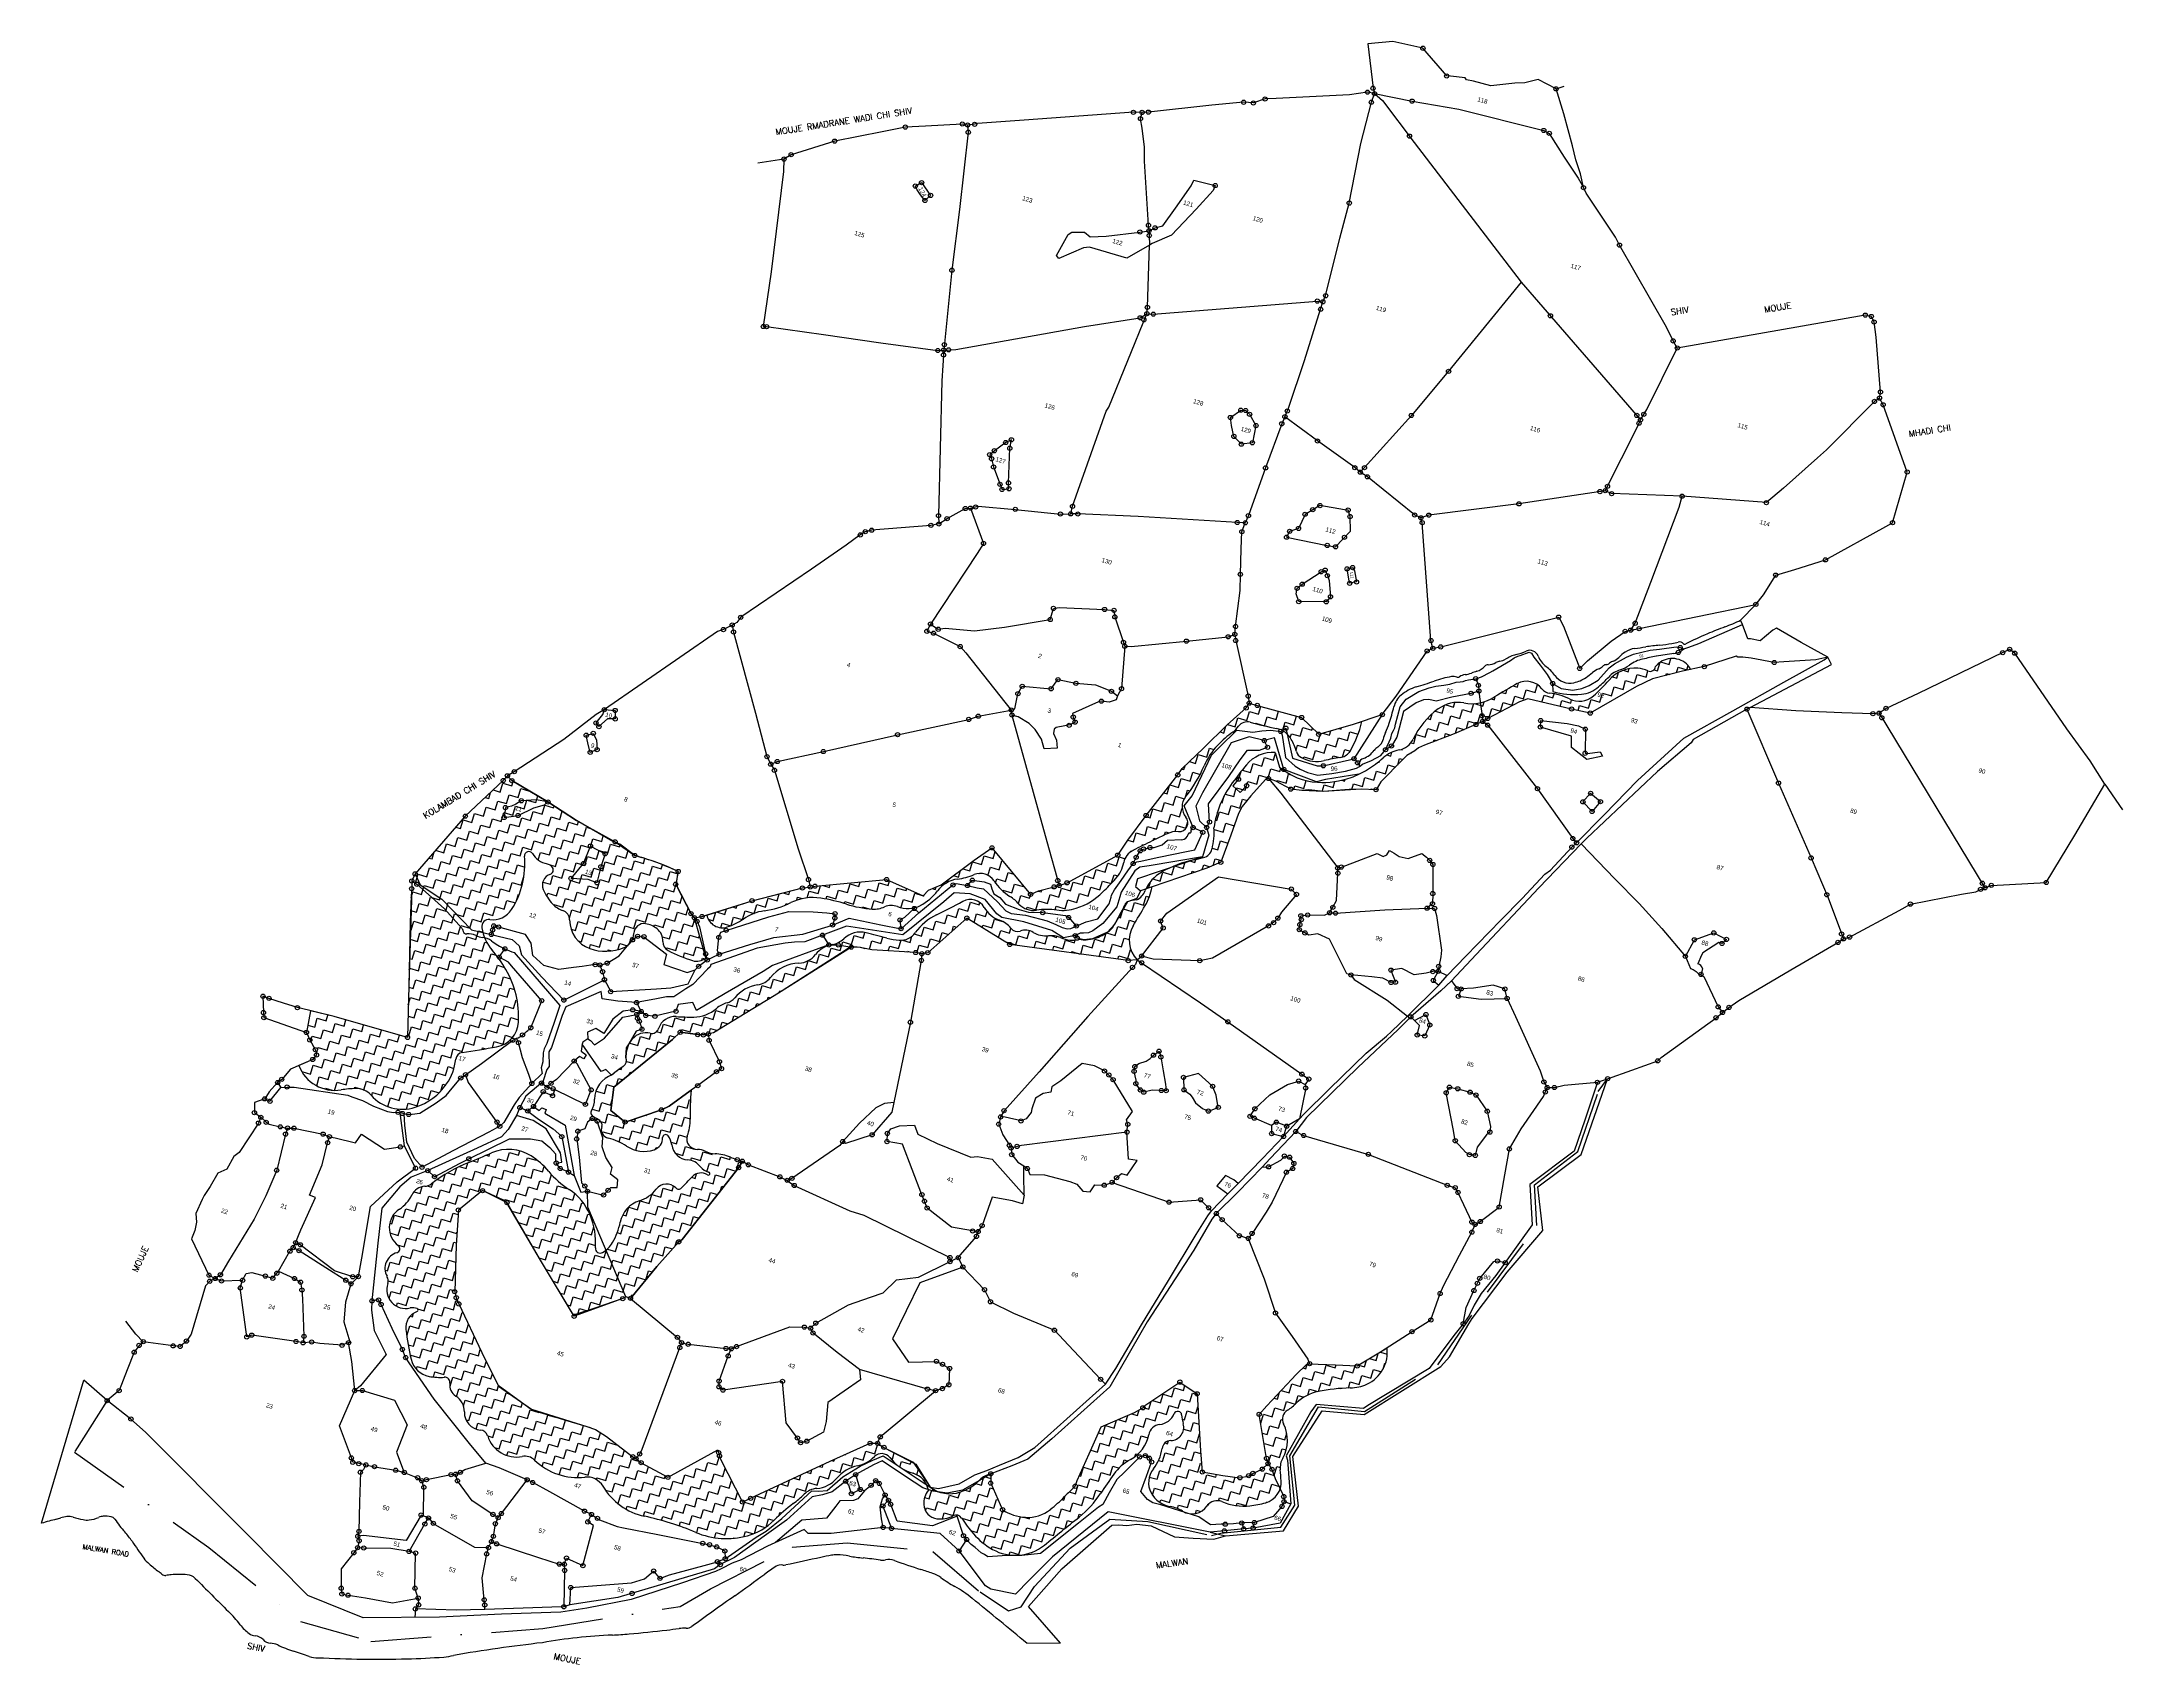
# Model space of a CAD drawing. Header units: metres. Extents: x 336276 to 340650, y 1777300 to 1780712.
import ezdxf
from ezdxf.enums import TextEntityAlignment as Align

# ---------------------------------------------------------------- set-up
doc = ezdxf.new("R2010")
doc.units = ezdxf.units.M
doc.linetypes.add('DASHDOT', pattern=[25.4, 12.7, -6.35, 0, -6.35])
doc.linetypes.add('DIVIDE', pattern=[31.75, 12.7, -6.35, 0, -6.35, 0, -6.35])
for name, color, linetype in [('OFF', 1, 'Continuous'), ('OTHERS', 1, 'Continuous'), ('POLY_HATCH', 12, 'Continuous'), ('POLY_PARCEL', 6, 'Continuous'), ('POLY_ROAD', 30, 'Continuous'), ('POLY_WATER', 4, 'Continuous'), ('TEXT_MAPOUT', 7, 'Continuous'), ('TEXT_PARCEL', 7, 'Continuous'), ('V_BOUND_LINE', 7, 'Continuous'), ('V_BOUND_STREAM_LINE', 7, 'DASHDOT'), ('V_DIVIDE_LINE', 7, 'DIVIDE')]:
    doc.layers.add(name, color=color, linetype=linetype)
doc.styles.get("Standard").update_dxf_attribs({"font": 'simplex.shx'})
doc.styles.add('TEXT_MAP', font='', dxfattribs={"height": 0.25})
doc.styles.get('TEXT_MAP').set_extended_font_data('Kruti Dev 050')

msp = doc.modelspace()

# ---------------------------------------------------------------- linework, layer by layer
for centre in [(339179.3, 1780697.9), (339074.4, 1780613.9), (339229.3, 1780639.7), (339459.1, 1780612.5), (338802.4, 1780584.4), (338822.9, 1780582.9), (338847.6, 1780591.3), (339062.8, 1780605.6), (339070.9, 1780584.5), (339077.5, 1780602.5), (339156.5, 1780586.7), (338091.4, 1780532.2), (338211, 1780538.6), (338222.2, 1780536.5), (338237, 1780538), (338570.8, 1780563.2), (338585.6, 1780549.8), (338589.1, 1780563), (338602.4, 1780563.6), (339433.3, 1780525.1), (337942.8, 1780502.6), (338223.6, 1780521.4), (339151.1, 1780513.1), (339444.8, 1780519), (337836.2, 1780464.9), (337851.3, 1780474.1), (338112.2, 1780408.1), (338125.5, 1780415.3), (338742.7, 1780409.3), (339516.8, 1780404.9), (338132.5, 1780377.8), (338144.4, 1780388.5), (339024.4, 1780372.4), (338584.3, 1780311.5), (338602.4, 1780325.8), (338603.6, 1780314.1), (338616.3, 1780320.2), (338604, 1780304.2), (339592.5, 1780284), (338189.2, 1780231.2), (338974.8, 1780177.4), (338584.9, 1780131.2), (338599.1, 1780139.7), (338600.2, 1780153.2), (338612.5, 1780138.8), (338957.3, 1780166.3), (338964.3, 1780149.2), (338969, 1780164.8), (339447.3, 1780135.4), (340109.2, 1780136.8), (340121.8, 1780133.9), (337792.7, 1780112.8), (337799.8, 1780112.6), (338592.7, 1780126.9), (340127.6, 1780122.4), (338159.6, 1780062.4), (338171.6, 1780052.9), (338172.2, 1780063.2), (338173.4, 1780074.7), (338182.2, 1780063.8), (339705.3, 1780082.5), (339714, 1780067.5), (339233.2, 1780018.6), (340139.1, 1779962.2), (340141, 1779975.1), (338774.6, 1779921.6), (338796.4, 1779936.8), (338806.8, 1779936.2), (338814.9, 1779928.2), (338889.2, 1779923.1), (338894.2, 1779935.1), (339155, 1779925.8), (339628.8, 1779925.9), (339636.8, 1779916.6), (339643.6, 1779928.1), (340128.5, 1779955.3), (340146.7, 1779948.2), (338302.3, 1779868.8), (338314.3, 1779874.6), (338781.9, 1779881.7), (338828.4, 1779904.5), (338882.5, 1779908.2), (338957.7, 1779872.2), (339633.5, 1779909.5), (338268.6, 1779843.3), (338272.6, 1779834.7), (338278.5, 1779851.6), (338310.9, 1779856.9), (338797.6, 1779865.3), (338820.8, 1779868.3), (338276.8, 1779817.5), (338308.1, 1779784), (338848.6, 1779815.6), (339036.1, 1779816), (339047.6, 1779806.5), (339056.5, 1779816.1), (339062.7, 1779796.7), (340197.3, 1779806.8), (338290.3, 1779780.9), (338294.6, 1779770.2), (338309.1, 1779771.6), (339381.1, 1779739.9), (339551.2, 1779765.7), (339562.7, 1779767.5), (339567.3, 1779776.8), (339575.9, 1779761.4), (339724.1, 1779756), (339901.2, 1779742.5), (338145.1, 1779694.7), (338161, 1779715.1), (338161.7, 1779697.6), (338179.1, 1779708.8), (338217.2, 1779730.1), (338228.3, 1779730.9), (338239.1, 1779733.2), (338322.5, 1779728.3), (338417.4, 1779718.5), (338438.9, 1779718.8), (338442.8, 1779734.8), (338453.9, 1779718.7), (338789, 1779700.7), (338805.9, 1779700), (338812.5, 1779715.1), (338931.6, 1779717.8), (338947.7, 1779727.6), (338962.8, 1779736.3), (339022.1, 1779726.8), (339026.2, 1779713.2), (339161.9, 1779716.5), (339175.1, 1779710.5), (339177.8, 1779700.3), (339191.7, 1779716.2), (340166.4, 1779700.3), (337996.6, 1779674.6), (338007.1, 1779681.3), (338020.5, 1779684.5), (338255.6, 1779656.6), (338798.7, 1779681.4), (338892.6, 1779669.8), (338899.1, 1779682.1), (338917.8, 1779688.2), (338978.2, 1779652.5), (339014.4, 1779669.4), (338995.6, 1779649.6), (340025.4, 1779622.1), (338795.6, 1779591.6), (338925.5, 1779570.9), (338965.4, 1779597.1), (338973.8, 1779600.5), (338978.4, 1779588.9), (339020, 1779603.2), (339025.2, 1779572.9), (339031.3, 1779605.9), (339039.7, 1779575.6), (339920.8, 1779590), (338402.7, 1779520), (338914.9, 1779562.3), (338918.3, 1779534.3), (338976.1, 1779534), (338985, 1779544.5), (339879.1, 1779528.5), (337708.9, 1779475.5), (337727.4, 1779485.1), (337745.3, 1779501.3), (338144.3, 1779487.2), (338160.4, 1779476.2), (338395.8, 1779496.6), (338510.1, 1779517.8), (338529.8, 1779515.9), (338531.7, 1779502.3), (338785.4, 1779482), (339464.7, 1779501.7), (339625.5, 1779488.8), (339633.8, 1779477.5), (337730.2, 1779470.4), (338136.6, 1779472), (338150.5, 1779467.9), (338206.7, 1779439.8), (338549.8, 1779448.6), (338552.6, 1779440.6), (338682.2, 1779451.2), (338769.9, 1779460.4), (338783.8, 1779465.5), (338785.8, 1779452.5), (339196.2, 1779452.5), (339200.3, 1779436.2), (339216.7, 1779439.1), (339604.4, 1779471.8), (339616.2, 1779474.4), (339720.1, 1779437.7), (340412.5, 1779433.9), (339188.1, 1779430.4), (339508.8, 1779393.9), (339716.2, 1779427.5), (339770.8, 1779397.6), (339917.8, 1779406.3), (340398, 1779427.1), (340423.3, 1779425.9), (338337, 1779356.2), (338397.8, 1779351.1), (338412.2, 1779370.3), (338449.8, 1779362.6), (338524.5, 1779345.7), (338545.8, 1779351.3), (339290.2, 1779372.3), (339295.8, 1779358.4), (339296.9, 1779346.3), (339452, 1779362.2), (337458.7, 1779307.2), (337481.4, 1779305.4), (338314, 1779306.4), (338328, 1779340.7), (338503.6, 1779325), (338807.8, 1779310.7), (338812, 1779335.7), (338814.1, 1779320.8), (338831.1, 1779316.1), (339280.6, 1779341.4), (339491.8, 1779308.4), (339860.4, 1779308.3), (340152.8, 1779309.8), (337435.3, 1779257.3), (337441.2, 1779279.1), (337447.2, 1779271.4), (337481.5, 1779287.7), (338224.7, 1779286.6), (338244.6, 1779293.4), (338315.5, 1779295.9), (338435.7, 1779274.2), (338444.3, 1779291.5), (338448.1, 1779280.9), (338880.5, 1779261.4), (338891.2, 1779268.1), (338924.2, 1779290.7), (339093.9, 1779296.7), (339290.8, 1779275.9), (339303.5, 1779294.3), (339305, 1779282.4), (339315.4, 1779274.5), (339315.5, 1779288.6), (339426.2, 1779270.6), (339426.9, 1779284.2), (339520.8, 1779266.1), (339531, 1779299.9), (340125.2, 1779298.6), (340138, 1779299.7), (340143.9, 1779290), (337420.6, 1779253.4), (337428.9, 1779217.4), (337443.5, 1779223.1), (337919, 1779219.1), (338074.9, 1779254.5), (338845.8, 1779242.1), (338852.7, 1779228), (338960.2, 1779255.4), (339100.8, 1779223), (339113.1, 1779230.7), (339520.2, 1779215.5), (337269.4, 1779176.7), (337800.5, 1779208.3), (337808.4, 1779192.4), (337816.1, 1779179.7), (337822.1, 1779198), (338663.9, 1779169.9), (338887, 1779181.2), (338969.9, 1779189.1), (339034.4, 1779204), (339041.9, 1779195.3), (337246.1, 1779158.2), (337254.9, 1779168.1), (337264.2, 1779157.9), (338791.7, 1779160.9), (338808.7, 1779147.1), (338854.7, 1779162.3), (338901.6, 1779140), (339080.7, 1779138.8), (339420, 1779140.9), (339531.8, 1779131.3), (339926.8, 1779152.6), (337166.3, 1779083.2), (337250.8, 1779101.2), (337277.3, 1779084.6), (337284.1, 1779115.6), (337340, 1779113), (338597.4, 1779084.7), (339515.6, 1779113.2), (339534.9, 1779093), (339552.5, 1779113.7), (337247.9, 1779080.3), (338696.2, 1779059.2), (338716.5, 1779049.3), (338724.7, 1779059.4), (338730.8, 1779070.8), (337429.4, 1779020.2), (337460.2, 1779004), (337481.3, 1779029.2), (337522.4, 1779000.5), (338273.4, 1779016.6), (338537.8, 1779001.3), (338576.5, 1778996.5), (338585, 1779010.3), (338592.1, 1779014.1), (338605.6, 1779017.1), (339492.3, 1779018.2), (339494.4, 1779036.2), (339502.3, 1779027.2), (339995.2, 1778995.4), (337060.9, 1778961.8), (337388.6, 1778952.3), (337415, 1778983.6), (337451.3, 1778976.8), (337613.9, 1778966.9), (338570.2, 1778983.6), (338754.4, 1778986.1), (339000.2, 1778974.4), (339000.6, 1778963.3), (339007.9, 1778976.1), (339193.5, 1778990.1), (339200.2, 1778981.6), (337053.7, 1778930.6), (337053.9, 1778946.9), (337064.5, 1778940), (337443.1, 1778943.2), (337608.6, 1778940), (337875, 1778932.2), (337887.7, 1778949.8), (337891.4, 1778934.1), (337901.5, 1778936), (338051.9, 1778950), (338191.4, 1778938.5), (338222, 1778937.3), (338232.1, 1778948.5), (338354.6, 1778918.8), (338404.1, 1778934.5), (338411.7, 1778947.8), (338414.7, 1778937.4), (338431.3, 1778943.1), (338902.6, 1778929.9), (338913.4, 1778918.6), (339199.9, 1778920.5), (340028.3, 1778917.8), (340351.4, 1778929.2), (340355.1, 1778942.1), (340360.7, 1778932.6), (340374, 1778937.7), (340489.4, 1778943.7), (337640.9, 1778878.1), (337647.8, 1778869.6), (337663.8, 1778872.1), (337769.2, 1778905.4), (337943.1, 1778868.8), (337943.4, 1778878.1), (338080.1, 1778864.9), (338110.1, 1778889.1), (338220.6, 1778868.9), (338380.2, 1778880.3), (338434.7, 1778870.1), (338628, 1778862.7), (338874.4, 1778868.8), (338922.8, 1778873.7), (338923.6, 1778865.6), (338937.1, 1778875.4), (338983.2, 1778880.1), (338989.9, 1778891.6), (338995.5, 1778879.2), (339188.1, 1778889.6), (339199.4, 1778899), (339203.8, 1778889.1), (340204, 1778898.3), (337221, 1778834.5), (337223.8, 1778843.9), (337226.2, 1778852.5), (337236.5, 1778850.1), (337517.7, 1778823.1), (337528.4, 1778830.5), (337541.8, 1778829.6), (337653.5, 1778861.9), (337699.4, 1778828.4), (337714.7, 1778843), (337917.2, 1778832.9), (337938.4, 1778854.2), (338082.2, 1778846.6), (338448.5, 1778832), (338450.7, 1778852.1), (338452.4, 1778826.8), (338633.4, 1778848), (338854.7, 1778852.4), (338865.5, 1778859.3), (338919.4, 1778844.5), (338920.6, 1778855.3), (338931.2, 1778837.7), (339749.8, 1778823.2), (339790.7, 1778837.7), (339817.2, 1778824), (340059.3, 1778835.5), (340063.2, 1778825.1), (340076.1, 1778828.9), (337237.8, 1778786.7), (337249.5, 1778804.2), (337671.5, 1778793.5), (337674.9, 1778780.8), (337700.2, 1778792.7), (337930.5, 1778812.4), (337950.4, 1778812.4), (337977.9, 1778807.7), (338112.9, 1778796.4), (338124.9, 1778779.8), (338126, 1778793.9), (338138.4, 1778796.1), (338310.8, 1778813.4), (338559.9, 1778779.4), (338588, 1778789.1), (338710.3, 1778779.3), (339730.9, 1778788.4), (339808, 1778815.5), (340051.7, 1778817.7), (337439.4, 1778771), (337449.4, 1778770.2), (337454.9, 1778756), (337458.8, 1778739.2), (337464.7, 1778774.1), (337656.8, 1778767.5), (338568.7, 1778765.1), (338588, 1778774.9), (339028.1, 1778749.2), (339112.1, 1778759.4), (339112.3, 1778733.5), (339121.6, 1778734), (339200.1, 1778756.4), (339201.1, 1778737.7), (339211.5, 1778757), (339212.5, 1778767.2), (339763.7, 1778750.4), (336741.1, 1778704.5), (336753.6, 1778700.1), (337327, 1778695.1), (337373.5, 1778696.4), (337472, 1778714.2), (337526.4, 1778691.2), (339251.2, 1778720.5), (339253.8, 1778704.4), (339259.7, 1778719.8), (339351.5, 1778719.8), (339356.2, 1778699.9), (336742.1, 1778670.2), (336742.9, 1778659.5), (336813.5, 1778680.5), (337518.3, 1778675.9), (337526.8, 1778666.2), (337528.4, 1778657.7), (337532, 1778651.9), (337536.1, 1778672.3), (337545.8, 1778664), (337564.9, 1778662.4), (337609.2, 1778672.9), (338102, 1778649.8), (338769.3, 1778650.7), (339153.7, 1778661.1), (339185.6, 1778666), (339193.7, 1778644.1), (339795.4, 1778659.3), (339799.9, 1778682.2), (339809.1, 1778670.4), (339822.6, 1778681), (336832.4, 1778628.4), (336839.5, 1778612.6), (337044.9, 1778617.9), (337266.1, 1778612.1), (337278.1, 1778606.9), (337286.5, 1778622.9), (337304, 1778638.2), (337537.9, 1778635.3), (337618.2, 1778628.8), (337654.8, 1778623.8), (337667, 1778623.1), (337677.1, 1778625.3), (337678.8, 1778611.8), (339167.3, 1778623), (339183.2, 1778621), (336845.7, 1778571.6), (336851.1, 1778592.2), (336853.7, 1778581), (337395.2, 1778568.3), (337700.5, 1778566.7), (338573.8, 1778556.6), (338612.9, 1778580.5), (338624.6, 1778588.9), (338628.5, 1778576.8), (339672.9, 1778568.7), (336771.9, 1778523.1), (336780.4, 1778529.7), (336791.7, 1778513.6), (337156.8, 1778532.6), (337166.9, 1778539.6), (337306.3, 1778521.2), (337326.6, 1778521.9), (337338, 1778513.1), (337346.6, 1778521.4), (337655, 1778516.6), (337694.4, 1778545.9), (337705, 1778552.2), (338509.9, 1778547.4), (338519.1, 1778538.8), (338528, 1778529), (338572.1, 1778546.5), (338575.9, 1778520.8), (338676, 1778533.8), (338737.3, 1778515.2), (338918.2, 1778526.1), (338924.9, 1778540.6), (338939.4, 1778530.3), (339235, 1778513.2), (339433.6, 1778524.3), (339546.2, 1778523.6), (339567.6, 1778531.1), (336744.7, 1778488.7), (336755.7, 1778483.7), (337281.2, 1778470.4), (337309.7, 1778472.7), (337330.2, 1778503.8), (337349.7, 1778495.4), (337350.6, 1778510.1), (337418.8, 1778477.2), (337430.9, 1778507.6), (338585.2, 1778507.5), (338592.5, 1778502.7), (338629.4, 1778506.3), (338639.6, 1778505.9), (338677, 1778507.6), (338749.2, 1778470.8), (338932.9, 1778511.7), (339228.2, 1778501.5), (339252.5, 1778509.9), (339278.4, 1778502.7), (339290.9, 1778496.7), (339436.6, 1778503.2), (339440.5, 1778512.5), (339455.8, 1778512.6), (336723.1, 1778459.8), (336731.6, 1778437.7), (336736.5, 1778449.9), (336747.8, 1778439.4), (336777.5, 1778429.9), (336792.7, 1778427.4), (336806.1, 1778427), (337024.8, 1778460.6), (337033.8, 1778458), (337047.2, 1778455.9), (337232.9, 1778439.9), (337238.8, 1778431), (337297.6, 1778463.2), (337433.2, 1778447.3), (337443.6, 1778441.9), (337502.2, 1778440), (337578.5, 1778465.6), (338287.5, 1778435.5), (338291.6, 1778450.8), (338298.8, 1778463.8), (338334.5, 1778442.2), (338558.9, 1778435.1), (338728.4, 1778463), (338816, 1778452), (338825, 1778448), (338826.1, 1778467.8), (338871.1, 1778439.7), (338892.9, 1778431.2), (339314.5, 1778462.7), (336788.5, 1778414.6), (336867.4, 1778414.6), (336877, 1778396.5), (336880.7, 1778409.2), (337029.9, 1778387.7), (337369.1, 1778409.3), (337400.5, 1778404.5), (337402.9, 1778420.7), (337959.6, 1778399), (338021.5, 1778413.2), (338052.9, 1778398.9), (338053.5, 1778416.1), (338310, 1778391.3), (338313.6, 1778385.4), (338326.3, 1778388.7), (338557.2, 1778418.8), (338861.3, 1778415.7), (338886.4, 1778409.6), (338911.8, 1778420.1), (338928.5, 1778411.7), (339247.2, 1778400.6), (339320, 1778418.9), (339361, 1778383.5), (336769.9, 1778338.7), (337061.8, 1778342.9), (337075.4, 1778344.9), (337087.5, 1778337.8), (337173.9, 1778362.7), (337357.4, 1778353.7), (337365.8, 1778342.3), (337738, 1778360.9), (337741.1, 1778344.2), (337748.8, 1778357.7), (337761.3, 1778350), (338315, 1778371.4), (338347.8, 1778342.2), (338854.8, 1778345.7), (338888, 1778368.4), (338899, 1778366), (338905.5, 1778342.2), (338908, 1778352.9), (339064.6, 1778372), (339277, 1778371.4), (339289.3, 1778369.7), (337101.6, 1778325), (337202.6, 1778295.7), (337383.2, 1778334.8), (337417.5, 1778305.6), (337423, 1778294.3), (337466.5, 1778296.4), (337827.6, 1778324.7), (337843.2, 1778317.3), (337852.9, 1778321.5), (337857.7, 1778306.6), (338509.3, 1778307.2), (338526, 1778313.1), (338535.4, 1778322.9), (338892.3, 1778334.4), (339230.4, 1778306.9), (339247.1, 1778301.9), (337151.8, 1778254.9), (337254.1, 1778270.4), (337457, 1778286.5), (338126.2, 1778287.2), (338131.4, 1778273.6), (338137.1, 1778259.2), (338645.7, 1778271.5), (338712.1, 1778276.5), (338728.8, 1778259.7), (339252.9, 1778291.9), (339339.6, 1778261.3), (338232.8, 1778211), (338244.4, 1778209.7), (338252.6, 1778222.2), (338745, 1778247.6), (338757.3, 1778234.6), (339282.2, 1778229.5), (339282.2, 1778208.4), (339289, 1778224.7), (339299.8, 1778230.8), (336797.7, 1778168.4), (336804.6, 1778176), (336809.7, 1778186.2), (336816.9, 1778169.6), (336819.5, 1778181.9), (337615.2, 1778188.3), (338240.7, 1778199.5), (338793.4, 1778200.9), (338812.2, 1778195.3), (338820.2, 1778205.7), (336770.2, 1778122), (338185, 1778155), (338185.3, 1778146.5), (338202.6, 1778154.8), (338212.3, 1778135.1), (339336, 1778147.8), (339352.2, 1778144.3), (336627.6, 1778118), (336629.1, 1778105.2), (336640.6, 1778110.9), (336651.6, 1778118.8), (336653.9, 1778105.8), (336693.4, 1778091.2), (336698.2, 1778107.3), (336746.1, 1778116.1), (336761.7, 1778111.5), (336807.3, 1778111), (336820, 1778103.3), (336822.9, 1778086.7), (336915.1, 1778107.3), (336926.1, 1778099.9), (336929.8, 1778114.7), (336941.6, 1778115), (337144.1, 1778083.2), (338257.8, 1778087.3), (339215.5, 1778079.4), (339286.5, 1778085.7), (339293.8, 1778100.9), (339298.7, 1778111.3), (336970.2, 1778063.9), (336984.1, 1778065.9), (336989.3, 1778056.4), (337147.3, 1778070.4), (337152.6, 1778057.5), (337497.4, 1778068.6), (337513.7, 1778069.2), (338270.2, 1778062.1), (338869.3, 1778038.4), (336707, 1777988), (336717.6, 1777991.9), (336827.2, 1777989.4), (337395.2, 1778031.6), (337879, 1778008.7), (337892.2, 1778006.5), (337897.1, 1777996.4), (337903.1, 1778017.1), (338404.7, 1778002.2), (339156.4, 1777999.3), (339196, 1778023.8), (339263.9, 1778015.8), (336470.4, 1777956), (336480.6, 1777970.3), (336489.5, 1777978.1), (336552.3, 1777969.3), (336567, 1777968.2), (336580.1, 1777979.4), (336810.6, 1777978.5), (336825.5, 1777975.7), (336843.3, 1777977.4), (336907.2, 1777970.5), (336921, 1777976.1), (337034.1, 1777961.8), (337041, 1777944.7), (337612.2, 1777987.2), (337617.2, 1777965.8), (337621, 1777976), (337634.8, 1777972.7), (337714.4, 1777963.9), (337719, 1777948.3), (337725.5, 1777963.2), (337736.4, 1777967.8), (338156.7, 1777936.8), (338169.5, 1777930.4), (338184.3, 1777921.8), (338941.1, 1777931.8), (339041.1, 1777927.1), (336438.7, 1777875.2), (336933.9, 1777875.3), (336950, 1777875.5), (337699.7, 1777883.1), (337699.8, 1777895.2), (337708.1, 1777876.3), (337833.1, 1777894.7), (338137.7, 1777878.4), (338154.9, 1777875.1), (338169.2, 1777879.5), (338182.8, 1777887.6), (338501.9, 1777899), (338668.4, 1777893.2), (338704.7, 1777868.5), (336413.5, 1777854.2), (336463.5, 1777815.5), (338590.7, 1777839.1), (338835, 1777825.3), (337864.5, 1777775.5), (338038.6, 1777778), (336926.8, 1777733.8), (337518.5, 1777736.3), (337525.1, 1777732.2), (337533, 1777741.9), (337698.9, 1777744.6), (337700.8, 1777737.9), (337871.1, 1777765.7), (337884.2, 1777768.8), (338017.3, 1777764.5), (338033.1, 1777764.5), (338046.3, 1777755.9), (338584, 1777735.8), (338595.8, 1777738.5), (338604.2, 1777733.1), (338850.7, 1777732.7), (336929.9, 1777724.6), (336942.4, 1777721.7), (336945.8, 1777703.7), (336957.4, 1777719), (336975.5, 1777715.3), (337020, 1777707.9), (337038, 1777703.2), (337066.2, 1777692), (337074.9, 1777685.7), (337084.6, 1777688), (337136.4, 1777698.5), (337145.9, 1777699.4), (337149.8, 1777685.5), (337155.8, 1777703.3), (337296.3, 1777687.7), (337308, 1777682), (337536, 1777723.7), (337592.2, 1777692.9), (337965.9, 1777684.7), (337987, 1777698.5), (338028.9, 1777686), (338271, 1777700.3), (338609, 1777725), (338715.5, 1777704.2), (338794.6, 1777692), (338813.1, 1777696.3), (338821.9, 1777701.1), (338841.7, 1777710.1), (338853.7, 1777721.7), (338862, 1777709.6), (337079.2, 1777672), (337749, 1777641), (337766.1, 1777648.8), (337978, 1777658.5), (337996.4, 1777667.4), (338019.3, 1777676), (338036.7, 1777679.9), (338048.7, 1777655.8), (338055.9, 1777644.6), (338270.7, 1777680.6), (338448.4, 1777674.1), (338886.7, 1777652.5), (338887.4, 1777641.8), (337073.5, 1777613.5), (337081.4, 1777594.8), (337088.9, 1777607.5), (337099.1, 1777596.1), (337224.4, 1777614.9), (337229.5, 1777595.3), (337235.5, 1777608.1), (337242.1, 1777616.8), (337416.8, 1777621.8), (337423.8, 1777599.1), (337431.5, 1777614.8), (337444.2, 1777606.6), (338044.3, 1777632.6), (338060.5, 1777636.1), (338295.7, 1777624.7), (338763.8, 1777594.3), (338798.5, 1777596.9), (338825.1, 1777597.7), (338883, 1777631.7), (336940.4, 1777569), (336942.8, 1777579.4), (336943.1, 1777559.5), (337221.4, 1777557.9), (337225.3, 1777568.8), (337232.4, 1777553), (337665.5, 1777554), (337679.7, 1777551.1), (338044.7, 1777587.6), (338062.2, 1777585.5), (338213.5, 1777570.3), (338220.1, 1777562.1), (338762.1, 1777580.3), (338802.5, 1777584.5), (338822.3, 1777586.3), (336932, 1777534.3), (336940.1, 1777544.9), (336952.9, 1777544.2), (337048.2, 1777537.1), (337062, 1777533.6), (337211.3, 1777531.9), (337215.1, 1777545.2), (337363.9, 1777510.5), (337374.5, 1777510.2), (337379.1, 1777523.1), (337413.6, 1777507.2), (337694.8, 1777546.6), (337696.3, 1777515.5), (337702.3, 1777509.3), (337711.8, 1777538.1), (337712.8, 1777521.8), (338204.2, 1777538.1), (337375.1, 1777497.1), (337562.3, 1777495.8), (337575.6, 1777480.5), (336905.5, 1777459.7), (336906.9, 1777447.6), (336919.8, 1777445), (337060.6, 1777459.7), (337067.4, 1777439), (337068.2, 1777424.6), (337206.1, 1777435.3), (337207.2, 1777424.3), (337373.5, 1777420.7), (337388, 1777461.2), (337516.9, 1777448.8), (337061.4, 1777416.2)]:
    msp.add_circle(centre, 4.42)
at = {"layer": 'OFF'}
for p, q in [((340038.4, 1779402.4), (340030.7, 1779417.4)), ((336275.8, 1777596.3), (336364.7, 1777897)), ((337061.4, 1777416.2), (337060.3, 1777398.1)), ((338417.5, 1777344.5), (338347, 1777343.5))]:
    msp.add_line(p, q, dxfattribs=at)
at = {"layer": 'OTHERS'}
msp.add_line((338732.1, 1777577.7), (338764, 1777569.9), dxfattribs=at)
at = {"layer": 'POLY_HATCH', "linetype": 'Continuous'}
for p, q in [((339611, 1779386.9), (339612.9, 1779393.4)), ((339672.6, 1779388.9), (339677.9, 1779406.9)), ((339678.7, 1779407.5), (339696.8, 1779402.1)), ((339696.8, 1779402.1), (339700.5, 1779414.6)), ((339712, 1779384.8), (339715.5, 1779396.6)), ((339715.5, 1779396.6), (339734.1, 1779391)), ((339734.1, 1779391), (339736.8, 1779400)), ((339353.6, 1779341.1), (339356.2, 1779350)), ((339368.6, 1779357), (339377.8, 1779354.3)), ((339377.8, 1779354.3), (339380.5, 1779363.3)), ((339391, 1779330.1), (339396.5, 1779348.7)), ((339396.5, 1779348.7), (339415.2, 1779343.2)), ((339415.2, 1779343.2), (339420.1, 1779359.8)), ((339575.7, 1779336.3), (339581.2, 1779355)), ((339577.8, 1779376.4), (339586.8, 1779373.7)), ((339581.2, 1779355), (339599.9, 1779349.5)), ((339586.8, 1779373.7), (339590.2, 1779385.2)), ((339599.9, 1779349.5), (339605.4, 1779368.2)), ((339600.5, 1779390), (339611, 1779386.9)), ((339605.4, 1779368.2), (339624.1, 1779362.6)), ((339624.1, 1779362.6), (339629.7, 1779381.3)), ((339629.7, 1779381.3), (339648.3, 1779375.8)), ((339648.3, 1779375.8), (339652.2, 1779388.8)), ((339665, 1779391.2), (339672.6, 1779388.9)), ((339690, 1779379.1), (339691.2, 1779383.4)), ((339691.2, 1779383.4), (339698.4, 1779381.3)), ((338833.4, 1779297.5), (338838.3, 1779314.1)), ((339219.4, 1779299.6), (339224.3, 1779316.3)), ((339227.3, 1779317.5), (339243.6, 1779312.7)), ((339243.6, 1779312.7), (339246.4, 1779322.1)), ((339256.8, 1779288.5), (339262.3, 1779307.2)), ((339262.3, 1779307.2), (339281, 1779301.7)), ((339281, 1779301.7), (339286.3, 1779319.9)), ((339287.8, 1779319.9), (339305.2, 1779314.8)), ((339305.2, 1779314.8), (339307.8, 1779323.6)), ((339318.3, 1779290.6), (339323.9, 1779309.3)), ((339323, 1779329.9), (339329.4, 1779328)), ((339323.9, 1779309.3), (339342.5, 1779303.8)), ((339329.4, 1779328), (339331.4, 1779334.9)), ((339342.5, 1779303.8), (339348.1, 1779322.4)), ((339345.4, 1779343.5), (339353.6, 1779341.1)), ((339348.1, 1779322.4), (339366.8, 1779316.9)), ((339366.8, 1779316.9), (339372.3, 1779335.6)), ((339372.3, 1779335.6), (339391, 1779330.1)), ((339429.5, 1779323.1), (339433.9, 1779337.7)), ((339433.9, 1779337.7), (339452.5, 1779332.2)), ((339452.5, 1779332.2), (339455, 1779340.6)), ((339467.5, 1779314.1), (339471.2, 1779326.6)), ((339471.2, 1779326.6), (339489.9, 1779321.1)), ((339489.9, 1779321.1), (339491.9, 1779327.8)), ((339505.6, 1779305.4), (339508.6, 1779315.6)), ((339508.6, 1779315.6), (339527.3, 1779310)), ((339527.3, 1779310), (339532.8, 1779328.7)), ((339532.8, 1779328.7), (339551.5, 1779323.2)), ((339551.5, 1779323.2), (339557, 1779341.9)), ((339557, 1779341.9), (339575.7, 1779336.3)), ((338760.6, 1779258), (338764.8, 1779272.2)), ((338768.7, 1779275.9), (338784.9, 1779271.1)), ((338784.9, 1779271.1), (338790.4, 1779289.9)), ((338790.4, 1779289.9), (338809.1, 1779284.3)), ((338809.1, 1779284.3), (338814.7, 1779303)), ((338814.7, 1779303), (338833.4, 1779297.5)), ((338827.5, 1779277.8), (338827.8, 1779278.8)), ((338827.8, 1779278.8), (338846.5, 1779273.2)), ((338846.5, 1779273.2), (338852.1, 1779291.9)), ((338852.1, 1779291.9), (338870.8, 1779286.4)), ((338870.8, 1779286.4), (338875.9, 1779303.8)), ((338884.2, 1779262.9), (338889.5, 1779280.9)), ((338889.5, 1779280.9), (338908.2, 1779275.3)), ((338908.2, 1779275.3), (338913.6, 1779293.6)), ((338921.4, 1779251.1), (338926.9, 1779269.8)), ((338926.9, 1779269.8), (338945.6, 1779264.3)), ((338945.6, 1779264.3), (338946.9, 1779268.5)), ((338983, 1779253.2), (338985.9, 1779262.9)), ((339002.6, 1779267.7), (339007.3, 1779266.3)), ((339007.3, 1779266.3), (339008.2, 1779269.3)), ((339020.5, 1779242.1), (339026, 1779260.8)), ((339026, 1779260.8), (339043.1, 1779255.7)), ((339184.1, 1779249.1), (339189.6, 1779267.7)), ((339188.6, 1779288.4), (339195.2, 1779286.4)), ((339189.6, 1779267.7), (339208.3, 1779262.2)), ((339195.2, 1779286.4), (339198.7, 1779298.2)), ((339205.1, 1779303.8), (339219.4, 1779299.6)), ((339208.3, 1779262.2), (339213.9, 1779280.9)), ((339213.9, 1779280.9), (339232.5, 1779275.4)), ((339232.5, 1779275.4), (339238.1, 1779294)), ((339238.1, 1779294), (339256.8, 1779288.5)), ((339247.7, 1779257.8), (339251.2, 1779269.8)), ((339251.2, 1779269.8), (339265.9, 1779265.5)), ((339270.9, 1779267.5), (339275.4, 1779283)), ((339275.4, 1779283), (339294.1, 1779277.5)), ((339294.1, 1779277.5), (339299.6, 1779296.1)), ((339299.6, 1779296.1), (339318.3, 1779290.6)), ((338725.3, 1779207.4), (338730.8, 1779226.1)), ((338730.8, 1779226.1), (338740, 1779223.4)), ((338752.8, 1779260.3), (338760.6, 1779258)), ((338900.2, 1779248.4), (338902.7, 1779256.6)), ((338902.7, 1779256.6), (338921.4, 1779251.1)), ((338912.7, 1779221.6), (338915.8, 1779232.4)), ((338915.8, 1779232.4), (338934.5, 1779226.8)), ((338934.5, 1779226.8), (338940.1, 1779245.5)), ((338940.1, 1779245.5), (338958.8, 1779240)), ((338947.7, 1779202.6), (338953.3, 1779221.3)), ((338953.3, 1779221.3), (338972, 1779215.8)), ((338958.8, 1779240), (338963.7, 1779256.4)), ((338967.9, 1779257.7), (338983, 1779253.2)), ((338972, 1779215.8), (338977.5, 1779234.5)), ((338977.5, 1779234.5), (338996.2, 1779228.9)), ((338996.2, 1779228.9), (339001.8, 1779247.6)), ((339001.8, 1779247.6), (339020.5, 1779242.1)), ((339010.3, 1779207.7), (339014.9, 1779223.4)), ((339014.9, 1779223.4), (339026.5, 1779220)), ((339111.5, 1779209.6), (339113.8, 1779217.5)), ((339133.6, 1779223.4), (339135.7, 1779222.7)), ((339135.7, 1779222.7), (339136.1, 1779224.2)), ((339153.9, 1779215.5), (339154.4, 1779217.2)), ((339154.3, 1779237.6), (339159.9, 1779235.9)), ((339154.4, 1779217.2), (339156, 1779216.7)), ((339159.9, 1779235.9), (339165.4, 1779254.6)), ((339165.4, 1779254.6), (339184.1, 1779249.1)), ((339201.7, 1779239.7), (339202.8, 1779243.5)), ((339202.8, 1779243.5), (339207.7, 1779242.1)), ((339224.6, 1779248.7), (339227, 1779256.7)), ((339227, 1779256.7), (339237.3, 1779253.6)), ((338672.4, 1779182.3), (338676.8, 1779181)), ((338676.8, 1779181), (338679.2, 1779189.1)), ((338688.5, 1779197.9), (338701, 1779194.2)), ((338690, 1779156.8), (338695.5, 1779175.5)), ((338695.5, 1779175.5), (338711, 1779170.9)), ((338701, 1779194.2), (338706.6, 1779212.9)), ((338706.6, 1779212.9), (338725.3, 1779207.4)), ((338792.5, 1779161.8), (338797.1, 1779177.4)), ((338799.3, 1779180.1), (338816.7, 1779174.9)), ((338816.7, 1779174.9), (338822.3, 1779193.6)), ((338822.3, 1779193.6), (338840.9, 1779188.1)), ((338840.9, 1779188.1), (338846.5, 1779206.8)), ((338846.5, 1779206.8), (338865.2, 1779201.2)), ((338854.1, 1779163.9), (338859.6, 1779182.5)), ((338859.6, 1779182.5), (338878.3, 1779177)), ((338865.2, 1779201.2), (338869.4, 1779215.5)), ((338878.3, 1779177), (338880.5, 1779184.4)), ((338927.9, 1779204.4), (338929, 1779208.1)), ((338929, 1779208.1), (338947.7, 1779202.6)), ((338988.7, 1779203.6), (338990.7, 1779210.2)), ((338990.7, 1779210.2), (339003.9, 1779206.3)), ((339076.2, 1779159.1), (339081.7, 1779177.8)), ((339081.7, 1779177.8), (339100.4, 1779172.2)), ((339085.4, 1779197), (339087.3, 1779196.4)), ((339087.3, 1779196.4), (339088.1, 1779199.1)), ((339100.4, 1779172.2), (339105.9, 1779190.9)), ((339103.7, 1779211.9), (339111.5, 1779209.6)), ((339105.9, 1779190.9), (339121.4, 1779186.3)), ((339126.4, 1779191.3), (339130.2, 1779204.1)), ((339130.2, 1779204.1), (339137, 1779202)), ((337215.7, 1779120.5), (337219.4, 1779133.1)), ((337224.8, 1779138.2), (337239.9, 1779133.7)), ((337239.9, 1779133.7), (337245.4, 1779152.4)), ((337245.4, 1779152.4), (337264.1, 1779146.8)), ((337264.1, 1779146.8), (337266.9, 1779156.3)), ((337277.3, 1779122.6), (337282.8, 1779141.3)), ((337282.8, 1779141.3), (337301.5, 1779135.8)), ((337301.5, 1779135.8), (337301.5, 1779135.8)), ((338634.7, 1779132.4), (338641.5, 1779130.4)), ((338641.5, 1779130.4), (338646.6, 1779147.6)), ((338647.6, 1779149), (338665.7, 1779143.6)), ((338665.7, 1779143.6), (338671.3, 1779162.3)), ((338671.3, 1779162.3), (338690, 1779156.8)), ((338680.1, 1779123.3), (338684.4, 1779138.1)), ((338684.4, 1779138.1), (338690, 1779136.4)), ((338763.7, 1779129.7), (338781.5, 1779124.4)), ((338781.5, 1779124.4), (338787, 1779143.1)), ((338786.4, 1779163.6), (338792.5, 1779161.8)), ((338787, 1779143.1), (338805.7, 1779137.6)), ((338805.7, 1779137.6), (338811.2, 1779156.2)), ((338811.2, 1779156.2), (338829.9, 1779150.7)), ((338829.9, 1779150.7), (338835.4, 1779169.4)), ((338835.4, 1779169.4), (338854.1, 1779163.9)), ((338872, 1779155.7), (338872.8, 1779158.3)), ((338872.8, 1779158.3), (338891.5, 1779152.8)), ((338891.5, 1779152.8), (338897, 1779171.5)), ((338897, 1779171.5), (338902.4, 1779169.9)), ((338907.8, 1779139.3), (338910.1, 1779147.3)), ((338910.1, 1779147.3), (338928.8, 1779141.7)), ((338928.8, 1779141.7), (338933.6, 1779158)), ((338967.6, 1779135.3), (338971.7, 1779149.4)), ((338971.7, 1779149.4), (338990.4, 1779143.8)), ((338990.4, 1779143.8), (338994, 1779155.9)), ((339008.7, 1779158.7), (339014.6, 1779157)), ((339008.9, 1779137.8), (339009.1, 1779138.3)), ((339009.1, 1779138.3), (339010.4, 1779137.9)), ((339014.6, 1779157), (339015.7, 1779160.5)), ((339029.6, 1779139.1), (339033.3, 1779151.5)), ((339033.3, 1779151.5), (339052, 1779145.9)), ((339052, 1779145.9), (339057.5, 1779164.6)), ((339057.5, 1779164.6), (339076.2, 1779159.1)), ((339070.3, 1779139.1), (339070.7, 1779140.4)), ((339070.7, 1779140.4), (339075.5, 1779139)), ((337180.4, 1779070), (337185.9, 1779088.7)), ((337185.9, 1779088.7), (337204.6, 1779083.2)), ((337204.6, 1779083.2), (337210.2, 1779101.9)), ((337208.3, 1779122.7), (337215.7, 1779120.5)), ((337210.2, 1779101.9), (337228.8, 1779096.3)), ((337228.8, 1779096.3), (337234.4, 1779115)), ((337234.4, 1779115), (337253, 1779109.5)), ((337242, 1779072.1), (337247.5, 1779090.8)), ((337247.5, 1779090.8), (337266.2, 1779085.3)), ((337253, 1779109.5), (337258.6, 1779128.2)), ((337258.6, 1779128.2), (337277.3, 1779122.6)), ((337266.2, 1779085.3), (337271.7, 1779103.9)), ((337271.7, 1779103.9), (337290.4, 1779098.4)), ((337290.4, 1779098.4), (337295.9, 1779117.1)), ((337295.9, 1779117.1), (337314.6, 1779111.6)), ((337303.6, 1779074.2), (337309.1, 1779092.9)), ((337309.1, 1779092.9), (337327.8, 1779087.4)), ((337314.6, 1779111.6), (337318.8, 1779125.6)), ((337327.8, 1779087.4), (337333.3, 1779106)), ((337333.3, 1779106), (337352, 1779100.5)), ((337352, 1779100.5), (337353.2, 1779104.5)), ((337365.1, 1779076.3), (337370.2, 1779093.5)), ((338606.2, 1779079.9), (338611.7, 1779098.6)), ((338611.7, 1779098.6), (338630.4, 1779093)), ((338630.4, 1779093), (338635.9, 1779111.7)), ((338635.9, 1779111.7), (338654.6, 1779106.2)), ((338643.6, 1779068.8), (338649.1, 1779087.5)), ((338649.1, 1779087.5), (338667.8, 1779082)), ((338654.6, 1779106.2), (338660.2, 1779124.9)), ((338660.2, 1779124.9), (338677.7, 1779119.7)), ((338667.8, 1779082), (338673.2, 1779100.1)), ((338746.2, 1779073.9), (338751.7, 1779092.6)), ((338751.7, 1779092.6), (338770.4, 1779087)), ((338755, 1779111.9), (338757.2, 1779111.3)), ((338757.2, 1779111.3), (338761.5, 1779125.6)), ((338770.4, 1779087), (338775.9, 1779105.7)), ((338775.9, 1779105.7), (338794.6, 1779100.2)), ((338794.6, 1779100.2), (338800.1, 1779118.9)), ((338800.1, 1779118.9), (338809.7, 1779116.1)), ((337146.1, 1779059.9), (337156.2, 1779056.9)), ((337156.2, 1779056.9), (337161.7, 1779075.6)), ((337161.7, 1779075.6), (337180.4, 1779070)), ((337169.3, 1779032.7), (337174.9, 1779051.3)), ((337174.9, 1779051.3), (337193.6, 1779045.8)), ((337193.6, 1779045.8), (337199.1, 1779064.5)), ((337199.1, 1779064.5), (337217.8, 1779059)), ((337217.8, 1779059), (337223.3, 1779077.6)), ((337223.3, 1779077.6), (337242, 1779072.1)), ((337230.9, 1779034.7), (337236.5, 1779053.4)), ((337236.5, 1779053.4), (337255.1, 1779047.9)), ((337255.1, 1779047.9), (337260.7, 1779066.6)), ((337260.7, 1779066.6), (337279.4, 1779061.1)), ((337268.3, 1779023.7), (337273.8, 1779042.4)), ((337273.8, 1779042.4), (337292.5, 1779036.8)), ((337279.4, 1779061.1), (337284.9, 1779079.7)), ((337284.9, 1779079.7), (337303.6, 1779074.2)), ((337292.5, 1779036.8), (337298, 1779055.5)), ((337298, 1779055.5), (337316.7, 1779050)), ((337316.7, 1779050), (337322.2, 1779068.7)), ((337322.2, 1779068.7), (337340.9, 1779063.1)), ((337329.9, 1779025.8), (337335.4, 1779044.5)), ((337335.4, 1779044.5), (337354.1, 1779038.9)), ((337340.9, 1779063.1), (337346.5, 1779081.8)), ((337346.5, 1779081.8), (337365.1, 1779076.3)), ((337354.1, 1779038.9), (337359.6, 1779057.6)), ((337359.6, 1779057.6), (337378.3, 1779052.1)), ((337378.3, 1779052.1), (337383.8, 1779070.8)), ((337383.8, 1779070.8), (337402.5, 1779065.2)), ((337391.4, 1779027.9), (337397, 1779046.6)), ((337397, 1779046.6), (337415.7, 1779041)), ((337402.5, 1779065.2), (337404.4, 1779071.8)), ((337415.7, 1779041), (337421.2, 1779059.7)), ((337421.2, 1779059.7), (337429.6, 1779057.2)), ((338570.8, 1779029.3), (338576.4, 1779048)), ((338576.4, 1779048), (338595.1, 1779042.4)), ((338595.1, 1779042.4), (338600.6, 1779061.1)), ((338596.1, 1779082.8), (338606.2, 1779079.9)), ((338600.6, 1779061.1), (338619.3, 1779055.6)), ((338619.3, 1779055.6), (338624.9, 1779074.3)), ((338624.9, 1779074.3), (338643.6, 1779068.8)), ((338636.1, 1779043.6), (338638, 1779050.1)), ((338638, 1779050.1), (338645.6, 1779047.8)), ((338658.5, 1779050.6), (338662.3, 1779063.2)), ((338662.3, 1779063.2), (338681, 1779057.7)), ((338681, 1779057.7), (338685.2, 1779071.8)), ((338740.3, 1779053.9), (338740.7, 1779055.2)), ((338740.7, 1779055.2), (338759.3, 1779049.7)), ((338743, 1779074.8), (338746.2, 1779073.9)), ((338759.3, 1779049.7), (338764.9, 1779068.4)), ((338764.9, 1779068.4), (338782.5, 1779063.1)), ((337096.7, 1778993.2), (337101.1, 1779008.1)), ((337104, 1779011.4), (337120.9, 1779006.4)), ((337120.9, 1779006.4), (337126.5, 1779025)), ((337126.5, 1779025), (337145.1, 1779019.5)), ((337134.1, 1778982.1), (337139.6, 1779000.8)), ((337139.6, 1779000.8), (337158.3, 1778995.3)), ((337145.1, 1779019.5), (337150.7, 1779038.2)), ((337150.7, 1779038.2), (337169.3, 1779032.7)), ((337158.3, 1778995.3), (337163.8, 1779014)), ((337163.8, 1779014), (337182.5, 1779008.4)), ((337182.5, 1779008.4), (337188, 1779027.1)), ((337188, 1779027.1), (337206.7, 1779021.6)), ((337195.7, 1778984.2), (337201.2, 1779002.9)), ((337201.2, 1779002.9), (337219.9, 1778997.4)), ((337206.7, 1779021.6), (337212.2, 1779040.3)), ((337212.2, 1779040.3), (337230.9, 1779034.7)), ((337219.9, 1778997.4), (337225.4, 1779016.1)), ((337225.4, 1779016.1), (337244.1, 1779010.5)), ((337244.1, 1779010.5), (337249.6, 1779029.2)), ((337249.6, 1779029.2), (337268.3, 1779023.7)), ((337257.2, 1778986.3), (337262.8, 1779005)), ((337262.8, 1779005), (337281.4, 1778999.5)), ((337281.4, 1778999.5), (337287, 1779018.2)), ((337287, 1779018.2), (337305.7, 1779012.6)), ((337305.7, 1779012.6), (337311.2, 1779031.3)), ((337311.2, 1779031.3), (337329.9, 1779025.8)), ((337319.6, 1778991.2), (337324.3, 1779007.1)), ((337324.3, 1779007.1), (337343, 1779001.6)), ((337343, 1779001.6), (337348.6, 1779020.2)), ((337348.6, 1779020.2), (337367.2, 1779014.7)), ((337367.2, 1779014.7), (337372.8, 1779033.4)), ((337372.8, 1779033.4), (337391.4, 1779027.9)), ((337380.4, 1778990.5), (337385.9, 1779009.2)), ((337385.9, 1779009.2), (337404.6, 1779003.7)), ((337404.6, 1779003.7), (337410.1, 1779022.3)), ((337410.1, 1779022.3), (337428.8, 1779016.8)), ((337428.8, 1779016.8), (337434.3, 1779035.5)), ((337434.3, 1779035.5), (337453, 1779030)), ((337442, 1778992.6), (337447.5, 1779011.3)), ((337447.5, 1779011.3), (337466.2, 1779005.7)), ((337453, 1779030), (337456.5, 1779041.6)), ((337466.2, 1779005.7), (337471.7, 1779024.4)), ((337471.7, 1779024.4), (337490.4, 1779018.9)), ((337479.3, 1778981.5), (337484.9, 1779000.2)), ((337484.9, 1779000.2), (337503.5, 1778994.7)), ((337490.4, 1779018.9), (337491.8, 1779023.7)), ((337503.5, 1778994.7), (337508.4, 1779011.1)), ((338251.4, 1778981.4), (338257, 1779000.1)), ((338257, 1779000.1), (338275.7, 1778994.5)), ((338275.7, 1778994.5), (338279.9, 1779008.8)), ((338558.8, 1779032.8), (338570.8, 1779029.3)), ((338564.5, 1779008), (338565.3, 1779010.6)), ((338565.3, 1779010.6), (338567.4, 1779009.9)), ((338588.6, 1779020.6), (338589.5, 1779023.7)), ((338589.5, 1779023.7), (338592.9, 1779022.7)), ((338612.4, 1779032.2), (338613.8, 1779036.9)), ((338613.8, 1779036.9), (338618.9, 1779035.4)), ((338736.5, 1779015.8), (338748.3, 1779012.3)), ((338748.3, 1779012.3), (338753.8, 1779031)), ((338753.8, 1779031), (338769.3, 1779026.4)), ((337061.4, 1778942.7), (337067, 1778961.4)), ((337067, 1778961.4), (337085.6, 1778955.8)), ((337085.6, 1778955.8), (337091.2, 1778974.5)), ((337090, 1778995.2), (337096.7, 1778993.2)), ((337091.2, 1778974.5), (337109.9, 1778969)), ((337109.9, 1778969), (337115.4, 1778987.7)), ((337115.4, 1778987.7), (337134.1, 1778982.1)), ((337123, 1778944.8), (337128.5, 1778963.5)), ((337128.5, 1778963.5), (337147.2, 1778957.9)), ((337147.2, 1778957.9), (337152.8, 1778976.6)), ((337152.8, 1778976.6), (337171.4, 1778971.1)), ((337171.4, 1778971.1), (337177, 1778989.8)), ((337177, 1778989.8), (337195.7, 1778984.2)), ((337184.6, 1778946.9), (337190.1, 1778965.5)), ((337190.1, 1778965.5), (337208.8, 1778960)), ((337208.8, 1778960), (337214.3, 1778978.7)), ((337214.3, 1778978.7), (337233, 1778973.2)), ((337233, 1778973.2), (337238.5, 1778991.9)), ((337238.5, 1778991.9), (337257.2, 1778986.3)), ((337246.2, 1778949), (337251.7, 1778967.6)), ((337251.7, 1778967.6), (337270.4, 1778962.1)), ((337270.4, 1778962.1), (337275.9, 1778980.8)), ((337275.9, 1778980.8), (337291.5, 1778976.2)), ((337283.5, 1778937.9), (337289.1, 1778956.6)), ((337289.1, 1778956.6), (337289.6, 1778956.4)), ((337342.5, 1778981.4), (337356.2, 1778977.4)), ((337345.1, 1778940), (337350.6, 1778958.7)), ((337350.6, 1778958.7), (337369.3, 1778953.1)), ((337356.2, 1778977.4), (337361.7, 1778996)), ((337361.7, 1778996), (337380.4, 1778990.5)), ((337369.3, 1778953.1), (337374.9, 1778971.8)), ((337374.9, 1778971.8), (337393.5, 1778966.3)), ((337393.5, 1778966.3), (337399.1, 1778985)), ((337399.1, 1778985), (337417.8, 1778979.4)), ((337406.7, 1778942.1), (337412.2, 1778960.8)), ((337412.2, 1778960.8), (337430.9, 1778955.2)), ((337417.8, 1778979.4), (337423.3, 1778998.1)), ((337423.3, 1778998.1), (337442, 1778992.6)), ((337430.9, 1778955.2), (337436.4, 1778973.9)), ((337436.4, 1778973.9), (337455.1, 1778968.4)), ((337455.1, 1778968.4), (337460.6, 1778987.1)), ((337460.6, 1778987.1), (337479.3, 1778981.5)), ((337468.3, 1778944.2), (337473.8, 1778962.9)), ((337473.8, 1778962.9), (337492.5, 1778957.3)), ((337492.5, 1778957.3), (337498, 1778976)), ((337498, 1778976), (337516.7, 1778970.5)), ((337516.7, 1778970.5), (337522.2, 1778989.2)), ((337522.2, 1778989.2), (337540.9, 1778983.6)), ((337529.9, 1778946.3), (337535.4, 1778964.9)), ((337535.4, 1778964.9), (337554.1, 1778959.4)), ((337540.9, 1778983.6), (337544, 1778994)), ((337554.1, 1778959.4), (337559.6, 1778978.1)), ((337559.6, 1778978.1), (337578.3, 1778972.6)), ((337578.3, 1778972.6), (337580.8, 1778981.1)), ((337591.4, 1778948.4), (337597, 1778967)), ((337597, 1778967), (337613.3, 1778962.2)), ((338192.5, 1778958.1), (338202.9, 1778955)), ((338202.9, 1778955), (338207.1, 1778969)), ((338212, 1778972.7), (338227.2, 1778968.2)), ((338227.2, 1778968.2), (338232.7, 1778986.9)), ((338232.7, 1778986.9), (338251.4, 1778981.4)), ((338245.8, 1778962.6), (338245.9, 1778962.7)), ((338245.9, 1778962.7), (338246.2, 1778962.6)), ((338265, 1778958.6), (338270.1, 1778975.8)), ((338270.1, 1778975.8), (338288.8, 1778970.3)), ((338288.8, 1778970.3), (338294.4, 1778989)), ((338294.4, 1778989), (338296.9, 1778988.3)), ((338302, 1778946.1), (338307.5, 1778964.8)), ((338307.5, 1778964.8), (338319.3, 1778961.3)), ((338462.8, 1778939.2), (338468.3, 1778957.9)), ((338468.3, 1778957.9), (338487, 1778952.3)), ((338487, 1778952.3), (338492.5, 1778971)), ((338492.5, 1778971), (338511.3, 1778965.5)), ((338511.3, 1778965.5), (338516.8, 1778984.2)), ((338516.8, 1778984.2), (338535.5, 1778978.7)), ((338524.9, 1778942.8), (338530, 1778960)), ((338530, 1778960), (338538.2, 1778957.5)), ((338535.5, 1778978.7), (338541, 1778997.4)), ((338541, 1778997.4), (338553.1, 1778993.8)), ((338627.2, 1778946.5), (338632.7, 1778965.2)), ((338632.7, 1778965.2), (338651.4, 1778959.7)), ((338651.4, 1778959.7), (338657, 1778978.4)), ((338657, 1778978.4), (338675.6, 1778972.9)), ((338675.6, 1778972.9), (338679.7, 1778986.6)), ((338689.1, 1778989.2), (338699.8, 1778986)), ((338693, 1778962.9), (338694.3, 1778967.3)), ((338694.3, 1778967.3), (338700.5, 1778965.5)), ((338699.8, 1778986), (338701.6, 1778992)), ((338715.6, 1778970.7), (338718.5, 1778980.5)), ((338718.5, 1778980.5), (338731.6, 1778976.6)), ((338738.6, 1778979.5), (338742.7, 1778993.6)), ((338742.7, 1778993.6), (338755.7, 1778989.8)), ((337052.4, 1778912.3), (337055.9, 1778924)), ((337053.9, 1778944.9), (337061.4, 1778942.7)), ((337055.9, 1778924), (337074.6, 1778918.5)), ((337074.6, 1778918.5), (337080.1, 1778937.2)), ((337080.1, 1778937.2), (337098.8, 1778931.6)), ((337087.7, 1778894.3), (337093.3, 1778912.9)), ((337093.3, 1778912.9), (337112, 1778907.4)), ((337098.8, 1778931.6), (337104.3, 1778950.3)), ((337104.3, 1778950.3), (337123, 1778944.8)), ((337112, 1778907.4), (337117.5, 1778926.1)), ((337117.5, 1778926.1), (337136.2, 1778920.6)), ((337136.2, 1778920.6), (337141.7, 1778939.2)), ((337141.7, 1778939.2), (337160.4, 1778933.7)), ((337149.3, 1778896.3), (337154.8, 1778915)), ((337154.8, 1778915), (337173.5, 1778909.5)), ((337160.4, 1778933.7), (337165.9, 1778952.4)), ((337165.9, 1778952.4), (337184.6, 1778946.9)), ((337173.5, 1778909.5), (337179.1, 1778928.2)), ((337179.1, 1778928.2), (337197.7, 1778922.7)), ((337197.7, 1778922.7), (337203.3, 1778941.3)), ((337203.3, 1778941.3), (337222, 1778935.8)), ((337210.9, 1778898.4), (337216.4, 1778917.1)), ((337216.4, 1778917.1), (337235.1, 1778911.6)), ((337222, 1778935.8), (337227.5, 1778954.5)), ((337227.5, 1778954.5), (337246.2, 1778949)), ((337235.1, 1778911.6), (337240.6, 1778930.3)), ((337240.6, 1778930.3), (337259.3, 1778924.7)), ((337259.3, 1778924.7), (337264.9, 1778943.4)), ((337264.9, 1778943.4), (337283.5, 1778937.9)), ((337274, 1778905.5), (337278, 1778919.2)), ((337278, 1778919.2), (337279.7, 1778918.7)), ((337329.2, 1778944.7), (337345.1, 1778940)), ((337337.6, 1778914.7), (337339.6, 1778921.3)), ((337339.6, 1778921.3), (337358.3, 1778915.8)), ((337358.3, 1778915.8), (337363.8, 1778934.5)), ((337363.8, 1778934.5), (337382.5, 1778928.9)), ((337382.5, 1778928.9), (337388, 1778947.6)), ((337388, 1778947.6), (337406.7, 1778942.1)), ((337395.6, 1778904.7), (337401.2, 1778923.4)), ((337401.2, 1778923.4), (337419.8, 1778917.9)), ((337419.8, 1778917.9), (337425.4, 1778936.5)), ((337425.4, 1778936.5), (337444.1, 1778931)), ((337433, 1778893.7), (337438.5, 1778912.3)), ((337438.5, 1778912.3), (337457.2, 1778906.8)), ((337444.1, 1778931), (337449.6, 1778949.7)), ((337449.6, 1778949.7), (337468.3, 1778944.2)), ((337457.2, 1778906.8), (337462.7, 1778925.5)), ((337462.7, 1778925.5), (337481.4, 1778920)), ((337481.4, 1778920), (337487, 1778938.6)), ((337487, 1778938.6), (337505.6, 1778933.1)), ((337494.6, 1778895.7), (337500.1, 1778914.4)), ((337500.1, 1778914.4), (337518.8, 1778908.9)), ((337505.6, 1778933.1), (337511.2, 1778951.8)), ((337511.2, 1778951.8), (337529.9, 1778946.3)), ((337518.8, 1778908.9), (337524.3, 1778927.6)), ((337524.3, 1778927.6), (337543, 1778922)), ((337543, 1778922), (337548.5, 1778940.7)), ((337548.5, 1778940.7), (337567.2, 1778935.2)), ((337556.2, 1778897.8), (337561.7, 1778916.5)), ((337561.7, 1778916.5), (337580.4, 1778911)), ((337567.2, 1778935.2), (337572.7, 1778953.9)), ((337572.7, 1778953.9), (337591.4, 1778948.4)), ((337580.4, 1778911), (337585.9, 1778929.7)), ((337585.9, 1778929.7), (337604.6, 1778924.1)), ((337604.6, 1778924.1), (337610.1, 1778942.8)), ((337610.1, 1778942.8), (337610.8, 1778942.6)), ((337617.7, 1778899.9), (337622.1, 1778914.8)), ((337821.8, 1778905), (337826.2, 1778919.9)), ((337833.9, 1778921.8), (337846.1, 1778918.2)), ((337846.1, 1778918.2), (337848.2, 1778925.4)), ((337863, 1778906.5), (337864.8, 1778912.7)), ((337864.8, 1778912.7), (337874.7, 1778909.7)), ((337884.8, 1778911.4), (337889.1, 1778925.8)), ((337889.1, 1778925.8), (337907.8, 1778920.3)), ((337907.8, 1778920.3), (337912.7, 1778937)), ((337918.3, 1778937.5), (337932, 1778933.5)), ((337924.7, 1778908.9), (337926.5, 1778914.8)), ((337926.5, 1778914.8), (337945.2, 1778909.2)), ((337932, 1778933.5), (337933.6, 1778939)), ((337945.2, 1778909.2), (337950.7, 1778927.9)), ((337950.7, 1778927.9), (337969.4, 1778922.4)), ((337969.4, 1778922.4), (337975, 1778941.1)), ((337975, 1778941.1), (337993.7, 1778935.6)), ((337982.6, 1778898.2), (337988.1, 1778916.9)), ((337988.1, 1778916.9), (338006.8, 1778911.3)), ((337993.7, 1778935.6), (337996.4, 1778944.8)), ((338006.8, 1778911.3), (338012.4, 1778930)), ((338012.4, 1778930), (338031.1, 1778924.5)), ((338031.1, 1778924.5), (338036.6, 1778943.2)), ((338036.6, 1778943.2), (338055.3, 1778937.7)), ((338044.3, 1778900.3), (338049.8, 1778919)), ((338049.8, 1778919), (338068.5, 1778913.4)), ((338055.3, 1778937.7), (338058.2, 1778947.2)), ((338068.5, 1778913.4), (338074.1, 1778932.1)), ((338074.1, 1778932.1), (338092.8, 1778926.6)), ((338092.8, 1778926.6), (338094.2, 1778931.3)), ((338105.9, 1778902.3), (338111.5, 1778921.1)), ((338111.5, 1778921.1), (338128.7, 1778916)), ((338129.2, 1778915.8), (338130.2, 1778915.5)), ((338130.2, 1778915.5), (338130.8, 1778917.6)), ((338147.3, 1778930.8), (338154.4, 1778928.7)), ((338154.4, 1778928.7), (338156.1, 1778934.5)), ((338172.9, 1778943.6), (338177, 1778942.4)), ((338179.2, 1778943.6), (338181, 1778949.6)), ((338280.7, 1778942.8), (338283.3, 1778951.6)), ((338283.3, 1778951.6), (338302, 1778946.1)), ((338296, 1778925.8), (338296.5, 1778927.3)), ((338296.5, 1778927.3), (338315.2, 1778921.8)), ((338315.2, 1778921.8), (338320.7, 1778940.5)), ((338320.7, 1778940.5), (338339.4, 1778935)), ((338329, 1778899.7), (338333.9, 1778916.3)), ((338333.9, 1778916.3), (338352.6, 1778910.7)), ((338339.4, 1778935), (338339.9, 1778936.5)), ((338352.6, 1778910.7), (338355, 1778919)), ((338370.4, 1778925.8), (338376.8, 1778923.9)), ((338376.8, 1778923.9), (338378, 1778927.9)), ((338390, 1778899.6), (338395.6, 1778918.4)), ((338395.6, 1778918.4), (338414.3, 1778912.8)), ((338414.3, 1778912.8), (338419.8, 1778931.5)), ((338419.8, 1778931.5), (338438.5, 1778926)), ((338438.5, 1778926), (338444.1, 1778944.7)), ((338444.1, 1778944.7), (338462.8, 1778939.2)), ((338451.7, 1778901.7), (338457.2, 1778920.5)), ((338457.2, 1778920.5), (338475.9, 1778914.9)), ((338475.9, 1778914.9), (338481.5, 1778933.6)), ((338481.5, 1778933.6), (338500.2, 1778928.1)), ((338500.2, 1778928.1), (338505.7, 1778946.8)), ((338505.7, 1778946.8), (338523.7, 1778941.5)), ((338591.9, 1778896), (338597.5, 1778914.7)), ((338597.5, 1778914.7), (338604, 1778912.8)), ((338599.4, 1778934.5), (338603, 1778933.4)), ((338603, 1778933.4), (338606.4, 1778945)), ((338611.7, 1778951.1), (338627.2, 1778946.5)), ((337051.4, 1778884.7), (337063.5, 1778881.1)), ((337063.5, 1778881.1), (337069.1, 1778899.8)), ((337069.1, 1778899.8), (337087.7, 1778894.3)), ((337076.7, 1778856.9), (337082.2, 1778875.6)), ((337082.2, 1778875.6), (337100.9, 1778870)), ((337100.9, 1778870), (337106.4, 1778888.7)), ((337106.4, 1778888.7), (337125.1, 1778883.2)), ((337125.1, 1778883.2), (337130.6, 1778901.9)), ((337130.6, 1778901.9), (337149.3, 1778896.3)), ((337138.3, 1778859), (337143.8, 1778877.7)), ((337143.8, 1778877.7), (337162.5, 1778872.1)), ((337162.5, 1778872.1), (337168, 1778890.8)), ((337168, 1778890.8), (337186.7, 1778885.3)), ((337186.7, 1778885.3), (337192.2, 1778904)), ((337192.2, 1778904), (337210.9, 1778898.4)), ((337199.8, 1778861.1), (337205.4, 1778879.8)), ((337205.4, 1778879.8), (337224, 1778874.2)), ((337224, 1778874.2), (337229.6, 1778892.9)), ((337229.6, 1778892.9), (337248.3, 1778887.4)), ((337248.3, 1778887.4), (337253.8, 1778906.1)), ((337253.8, 1778906.1), (337271.6, 1778900.8)), ((337352.5, 1778896.2), (337352.7, 1778897.1)), ((337352.7, 1778897.1), (337371.4, 1778891.6)), ((337371.4, 1778891.6), (337376.9, 1778910.2)), ((337376.9, 1778910.2), (337395.6, 1778904.7)), ((337385.1, 1778869.3), (337390.1, 1778886)), ((337390.1, 1778886), (337408.8, 1778880.5)), ((337408.8, 1778880.5), (337414.3, 1778899.2)), ((337414.3, 1778899.2), (337433, 1778893.7)), ((337421.9, 1778856.3), (337427.5, 1778875)), ((337427.5, 1778875), (337446.1, 1778869.4)), ((337446.1, 1778869.4), (337451.7, 1778888.1)), ((337451.7, 1778888.1), (337470.4, 1778882.6)), ((337470.4, 1778882.6), (337475.9, 1778901.3)), ((337475.9, 1778901.3), (337494.6, 1778895.7)), ((337483.5, 1778858.4), (337489, 1778877.1)), ((337489, 1778877.1), (337507.7, 1778871.5)), ((337507.7, 1778871.5), (337513.3, 1778890.2)), ((337513.3, 1778890.2), (337531.9, 1778884.7)), ((337531.9, 1778884.7), (337537.5, 1778903.4)), ((337537.5, 1778903.4), (337556.2, 1778897.8)), ((337545.1, 1778860.5), (337550.6, 1778879.2)), ((337550.6, 1778879.2), (337569.3, 1778873.6)), ((337569.3, 1778873.6), (337574.8, 1778892.3)), ((337574.8, 1778892.3), (337593.5, 1778886.8)), ((337582.5, 1778849.4), (337588, 1778868.1)), ((337588, 1778868.1), (337606.7, 1778862.6)), ((337593.5, 1778886.8), (337599.1, 1778905.5)), ((337599.1, 1778905.5), (337617.7, 1778899.9)), ((337606.7, 1778862.6), (337612.2, 1778881.2)), ((337612.2, 1778881.2), (337630.9, 1778875.7)), ((337630.9, 1778875.7), (337635, 1778889.7)), ((337687.4, 1778863.4), (337692.7, 1778881.1)), ((337694.5, 1778881.7), (337711.7, 1778876.6)), ((337711.7, 1778876.6), (337715.1, 1778888.3)), ((337725.1, 1778853), (337730.4, 1778871.1)), ((337727.7, 1778892.2), (337735.9, 1778889.8)), ((337730.4, 1778871.1), (337748.9, 1778865.6)), ((337735.9, 1778889.8), (337737.6, 1778895.4)), ((337749.2, 1778865.8), (337754.6, 1778884.2)), ((337754.6, 1778884.2), (337773.4, 1778878.7)), ((337773.4, 1778878.7), (337778.9, 1778897.4)), ((337778.9, 1778897.4), (337797.6, 1778891.9)), ((337797.6, 1778891.9), (337803.1, 1778910.6)), ((337803.1, 1778910.6), (337821.8, 1778905)), ((337839.6, 1778896.4), (337840.6, 1778899.5)), ((337840.6, 1778899.5), (337844.3, 1778898.4)), ((337962.7, 1778899.6), (337963.9, 1778903.7)), ((337963.9, 1778903.7), (337982.6, 1778898.2)), ((338000.6, 1778890.3), (338001.3, 1778892.6)), ((338001.3, 1778892.6), (338015.5, 1778888.4)), ((338020.3, 1778888), (338025.6, 1778905.8)), ((338025.6, 1778905.8), (338044.3, 1778900.3)), ((338082.1, 1778890.6), (338087.2, 1778907.9)), ((338087.2, 1778907.9), (338105.9, 1778902.3)), ((338124.5, 1778896.3), (338124.6, 1778896.8)), ((338124.6, 1778896.8), (338125.2, 1778896.7)), ((338174, 1778857.2), (338179.6, 1778875.9)), ((338179.6, 1778875.9), (338198.2, 1778870.3)), ((338198.2, 1778870.3), (338203.8, 1778889)), ((338203.8, 1778889), (338222.5, 1778883.5)), ((338222.5, 1778883.5), (338228, 1778902.2)), ((338228, 1778902.2), (338246.7, 1778896.6)), ((338235.7, 1778859.6), (338241.1, 1778877.9)), ((338241.1, 1778877.9), (338259.8, 1778872.4)), ((338246.7, 1778896.6), (338248.1, 1778901.5)), ((338259.8, 1778872.4), (338263, 1778883)), ((338345.8, 1778887.7), (338347.1, 1778892)), ((338347.1, 1778892), (338365.8, 1778886.5)), ((338365.8, 1778886.5), (338371.3, 1778905.2)), ((338371.3, 1778905.2), (338390, 1778899.6)), ((338406.4, 1778886.3), (338408.7, 1778894.1)), ((338408.7, 1778894.1), (338427.4, 1778888.6)), ((338427.4, 1778888.6), (338433, 1778907.3)), ((338433, 1778907.3), (338451.7, 1778901.7)), ((338539.4, 1778870.9), (338543.5, 1778869.7)), ((338543.5, 1778869.7), (338549, 1778888.4)), ((338549, 1778888.4), (338567.7, 1778882.9)), ((338567.7, 1778882.9), (338573.3, 1778901.6)), ((338573.3, 1778901.6), (338591.9, 1778896)), ((337049.6, 1778824.3), (337065.6, 1778819.5)), ((337050.1, 1778844.4), (337052.5, 1778843.7)), ((337052.5, 1778843.7), (337058, 1778862.4)), ((337058, 1778862.4), (337076.7, 1778856.9)), ((337065.6, 1778819.5), (337071.1, 1778838.2)), ((337071.1, 1778838.2), (337089.8, 1778832.7)), ((337089.8, 1778832.7), (337095.4, 1778851.4)), ((337095.4, 1778851.4), (337114, 1778845.8)), ((337103, 1778808.5), (337108.5, 1778827.1)), ((337108.5, 1778827.1), (337127.2, 1778821.6)), ((337114, 1778845.8), (337119.6, 1778864.5)), ((337119.6, 1778864.5), (337138.3, 1778859)), ((337127.2, 1778821.6), (337132.7, 1778840.3)), ((337132.7, 1778840.3), (337151.4, 1778834.8)), ((337151.4, 1778834.8), (337156.9, 1778853.5)), ((337156.9, 1778853.5), (337175.6, 1778847.9)), ((337164.6, 1778810.6), (337170.1, 1778829.2)), ((337170.1, 1778829.2), (337188.8, 1778823.7)), ((337175.6, 1778847.9), (337181.2, 1778866.6)), ((337181.2, 1778866.6), (337199.8, 1778861.1)), ((337188.8, 1778823.7), (337194.3, 1778842.4)), ((337194.3, 1778842.4), (337202.7, 1778839.9)), ((337388.7, 1778845.8), (337397.7, 1778843.1)), ((337397.7, 1778843.1), (337403.3, 1778861.8)), ((337403.3, 1778861.8), (337421.9, 1778856.3)), ((337410.9, 1778818.9), (337416.4, 1778837.6)), ((337416.4, 1778837.6), (337435.1, 1778832.1)), ((337435.1, 1778832.1), (337440.6, 1778850.8)), ((337440.6, 1778850.8), (337459.3, 1778845.2)), ((337448.2, 1778807.9), (337453.8, 1778826.5)), ((337453.8, 1778826.5), (337472.5, 1778821)), ((337459.3, 1778845.2), (337464.8, 1778863.9)), ((337464.8, 1778863.9), (337483.5, 1778858.4)), ((337472.5, 1778821), (337478, 1778839.7)), ((337478, 1778839.7), (337496.7, 1778834.2)), ((337496.7, 1778834.2), (337502.2, 1778852.8)), ((337502.2, 1778852.8), (337520.9, 1778847.3)), ((337511.1, 1778814.2), (337515.4, 1778828.6)), ((337515.4, 1778828.6), (337519.1, 1778827.5)), ((337520.9, 1778847.3), (337526.4, 1778866)), ((337526.4, 1778866), (337545.1, 1778860.5)), ((337562.6, 1778850.9), (337563.8, 1778854.9)), ((337563.8, 1778854.9), (337582.5, 1778849.4)), ((337580.5, 1778829.7), (337595.6, 1778825.2)), ((337595.6, 1778825.2), (337601.1, 1778843.9)), ((337601.1, 1778843.9), (337619.8, 1778838.3)), ((337619.8, 1778838.3), (337625.4, 1778857)), ((337625.4, 1778857), (337644, 1778851.5)), ((337633, 1778814.1), (337638.5, 1778832.8)), ((337638.5, 1778832.8), (337657.2, 1778827.3)), ((337644, 1778851.5), (337648.6, 1778866.9)), ((337657.2, 1778827.3), (337658.6, 1778832)), ((337677.2, 1778866.5), (337687.4, 1778863.4)), ((337703.4, 1778848.6), (337706.1, 1778857.9)), ((337706.1, 1778857.9), (337724, 1778852.6)), ((337978.2, 1778813.5), (337983.8, 1778832.2)), ((337983.8, 1778832.2), (338002.5, 1778826.7)), ((338002.5, 1778826.7), (338006, 1778838.5)), ((338039.8, 1778815.6), (338043.8, 1778828.9)), ((338101.4, 1778817.7), (338105.3, 1778831)), ((338109.9, 1778835.5), (338125.6, 1778830.9)), ((338125.6, 1778830.9), (338131.1, 1778849.6)), ((338131.1, 1778849.6), (338149.8, 1778844)), ((338138.8, 1778806.7), (338144.3, 1778825.3)), ((338144.3, 1778825.3), (338163, 1778819.8)), ((338149.8, 1778844), (338155.4, 1778862.7)), ((338155.4, 1778862.7), (338174, 1778857.2)), ((338163, 1778819.8), (338168.5, 1778838.5)), ((338168.5, 1778838.5), (338181.8, 1778834.6)), ((338189.7, 1778841.6), (338192.7, 1778851.6)), ((338192.7, 1778851.6), (338199, 1778849.8)), ((338252.9, 1778849), (338254.3, 1778853.7)), ((338254.3, 1778853.7), (338273, 1778848.2)), ((338273, 1778848.2), (338278.5, 1778866.9)), ((338278.5, 1778866.9), (338296.5, 1778861.6)), ((338287.2, 1778827.7), (338291.7, 1778842.7)), ((338291.7, 1778842.7), (338310.3, 1778837.1)), ((338310.3, 1778837.1), (338313.4, 1778847.3)), ((338323.5, 1778812.9), (338329, 1778831.6)), ((338329, 1778831.6), (338347.7, 1778826.1)), ((338347.7, 1778826.1), (338352.5, 1778842.2)), ((338385.1, 1778815), (338389.9, 1778831.5)), ((338396.9, 1778831.9), (338409.3, 1778828.2)), ((338409.3, 1778828.2), (338409.9, 1778830.3)), ((338484, 1778806.1), (338489.6, 1778824.7)), ((338489.6, 1778824.7), (338508.2, 1778819.2)), ((338508.2, 1778819.2), (338513.6, 1778837.4)), ((338514.2, 1778837.8), (338532.4, 1778832.4)), ((338532.4, 1778832.4), (338538, 1778851)), ((338538, 1778851), (338556.7, 1778845.5)), ((338545.6, 1778808.1), (338551.1, 1778826.8)), ((338551.1, 1778826.8), (338561.7, 1778823.7)), ((338556.7, 1778845.5), (338562.2, 1778864.2)), ((338562.2, 1778864.2), (338574.9, 1778860.4)), ((337048.7, 1778783.9), (337054.6, 1778782.2)), ((337054.6, 1778782.2), (337060.1, 1778800.8)), ((337060.1, 1778800.8), (337078.8, 1778795.3)), ((337078.8, 1778795.3), (337084.3, 1778814)), ((337084.3, 1778814), (337103, 1778808.5)), ((337091.9, 1778771.1), (337097.5, 1778789.8)), ((337097.5, 1778789.8), (337116.1, 1778784.3)), ((337116.1, 1778784.3), (337121.7, 1778802.9)), ((337121.7, 1778802.9), (337140.3, 1778797.4)), ((337140.3, 1778797.4), (337145.9, 1778816.1)), ((337145.9, 1778816.1), (337164.6, 1778810.6)), ((337153.5, 1778773.2), (337159, 1778791.9)), ((337159, 1778791.9), (337177.7, 1778786.3)), ((337177.7, 1778786.3), (337183.2, 1778805)), ((337183.2, 1778805), (337201.9, 1778799.5)), ((337190.9, 1778762.1), (337196.4, 1778780.8)), ((337196.4, 1778780.8), (337215.1, 1778775.3)), ((337201.9, 1778799.5), (337207.5, 1778818.2)), ((337207.5, 1778818.2), (337211.8, 1778816.9)), ((337215.1, 1778775.3), (337220.6, 1778794)), ((337220.6, 1778794), (337231.3, 1778790.8)), ((337403.2, 1778821.2), (337410.9, 1778818.9)), ((337427.1, 1778805.2), (337429.6, 1778813.4)), ((337429.6, 1778813.4), (337448.2, 1778807.9)), ((337465.9, 1778799), (337466.9, 1778802.3)), ((337466.9, 1778802.3), (337475.3, 1778799.9)), ((337487.2, 1778802.3), (337491.1, 1778815.5)), ((337491.1, 1778815.5), (337507.2, 1778810.7)), ((337589.1, 1778803.2), (337590.1, 1778806.5)), ((337590.1, 1778806.5), (337608.8, 1778801)), ((337608.8, 1778801), (337614.3, 1778819.7)), ((337614.3, 1778819.7), (337633, 1778814.1)), ((337624.8, 1778786.3), (337627.4, 1778795.5)), ((337627.4, 1778795.5), (337646.1, 1778789.9)), ((337646.1, 1778789.9), (337651.7, 1778808.6)), ((337651.7, 1778808.6), (337666.6, 1778804.2)), ((337663.5, 1778780.1), (337664.8, 1778784.4)), ((337664.8, 1778784.4), (337669.3, 1778783.1)), ((337905.6, 1778774.1), (337911.1, 1778792.8)), ((337911.1, 1778792.8), (337929.8, 1778787.2)), ((337929.8, 1778787.2), (337935.3, 1778805.9)), ((337935.3, 1778805.9), (337954, 1778800.4)), ((337954, 1778800.4), (337959.6, 1778819.1)), ((337959.6, 1778819.1), (337978.2, 1778813.5)), ((337996.6, 1778807.1), (337996.9, 1778808)), ((337996.9, 1778808), (338006.3, 1778805.2)), ((338015.9, 1778803.4), (338021.1, 1778821.2)), ((338021.1, 1778821.2), (338039.8, 1778815.6)), ((338055.5, 1778800.1), (338058.5, 1778810.1)), ((338058.5, 1778810.1), (338077.2, 1778804.6)), ((338077.2, 1778804.6), (338082.4, 1778822.3)), ((338085.1, 1778822.5), (338101.4, 1778817.7)), ((338095.4, 1778797.5), (338095.9, 1778799)), ((338095.9, 1778799), (338102.6, 1778797)), ((338115.3, 1778795.9), (338120.1, 1778812.2)), ((338120.1, 1778812.2), (338138.8, 1778806.7)), ((338304.5, 1778817.3), (338304.8, 1778818.5)), ((338304.8, 1778818.5), (338323.5, 1778812.9)), ((338362.2, 1778806.4), (338366.4, 1778820.6)), ((338366.4, 1778820.6), (338385.1, 1778815)), ((338401.3, 1778801.1), (338403.8, 1778809.5)), ((338403.8, 1778809.5), (338422.4, 1778804)), ((338422.4, 1778804), (338428, 1778822.6)), ((338428, 1778822.6), (338446.7, 1778817.1)), ((338440.3, 1778795.7), (338441.1, 1778798.4)), ((338441.1, 1778798.4), (338458.8, 1778793.2)), ((338446.7, 1778817.1), (338448.3, 1778822.7)), ((338459.9, 1778793.1), (338465.3, 1778811.6)), ((338465.3, 1778811.6), (338484, 1778806.1)), ((338498.9, 1778787.7), (338502.7, 1778800.5)), ((338502.7, 1778800.5), (338521.4, 1778795)), ((338521.4, 1778795), (338526.9, 1778813.7)), ((338526.9, 1778813.7), (338545.6, 1778808.1)), ((338538, 1778782.4), (338540.1, 1778789.5)), ((338540.1, 1778789.5), (338558.8, 1778783.9)), ((338558.8, 1778783.9), (338564.3, 1778802.6)), ((338564.3, 1778802.6), (338565.2, 1778802.3)), ((337048.2, 1778760.7), (337049, 1778763.5)), ((337049, 1778763.5), (337067.7, 1778757.9)), ((337056.6, 1778720.6), (337062.2, 1778739.3)), ((337062.2, 1778739.3), (337080.9, 1778733.7)), ((337067.7, 1778757.9), (337073.2, 1778776.6)), ((337073.2, 1778776.6), (337091.9, 1778771.1)), ((337080.9, 1778733.7), (337086.4, 1778752.4)), ((337086.4, 1778752.4), (337105.1, 1778746.9)), ((337105.1, 1778746.9), (337110.6, 1778765.6)), ((337110.6, 1778765.6), (337129.3, 1778760)), ((337118.2, 1778722.7), (337123.8, 1778741.4)), ((337123.8, 1778741.4), (337142.4, 1778735.8)), ((337129.3, 1778760), (337134.8, 1778778.7)), ((337134.8, 1778778.7), (337153.5, 1778773.2)), ((337142.4, 1778735.8), (337148, 1778754.5)), ((337148, 1778754.5), (337166.7, 1778749)), ((337166.7, 1778749), (337172.2, 1778767.7)), ((337172.2, 1778767.7), (337190.9, 1778762.1)), ((337179.8, 1778724.8), (337185.3, 1778743.4)), ((337185.3, 1778743.4), (337204, 1778737.9)), ((337204, 1778737.9), (337209.5, 1778756.6)), ((337209.5, 1778756.6), (337228.2, 1778751.1)), ((337228.2, 1778751.1), (337233.8, 1778769.8)), ((337233.8, 1778769.8), (337249, 1778765.3)), ((337241.4, 1778726.9), (337246.9, 1778745.5)), ((337246.9, 1778745.5), (337261.6, 1778741.2)), ((337808.7, 1778721.5), (337814.3, 1778740.1)), ((337814.3, 1778740.1), (337833, 1778734.6)), ((337833, 1778734.6), (337838.5, 1778753.3)), ((337838.5, 1778753.3), (337857.2, 1778747.8)), ((337857.2, 1778747.8), (337862.7, 1778766.5)), ((337862.7, 1778766.5), (337881.4, 1778760.9)), ((337881.4, 1778760.9), (337886.8, 1778779.2)), ((337887.4, 1778779.5), (337905.6, 1778774.1)), ((337046.5, 1778686.4), (337051.1, 1778701.9)), ((337047.4, 1778723.3), (337056.6, 1778720.6)), ((337051.1, 1778701.9), (337069.8, 1778696.4)), ((337069.8, 1778696.4), (337075.3, 1778715)), ((337075.3, 1778715), (337094, 1778709.5)), ((337094, 1778709.5), (337099.5, 1778728.2)), ((337099.5, 1778728.2), (337118.2, 1778722.7)), ((337107.2, 1778685.3), (337112.7, 1778704)), ((337112.7, 1778704), (337131.4, 1778698.5)), ((337131.4, 1778698.5), (337136.9, 1778717.1)), ((337136.9, 1778717.1), (337155.6, 1778711.6)), ((337144.5, 1778674.2), (337150.1, 1778692.9)), ((337150.1, 1778692.9), (337168.7, 1778687.4)), ((337155.6, 1778711.6), (337161.1, 1778730.3)), ((337161.1, 1778730.3), (337179.8, 1778724.8)), ((337168.7, 1778687.4), (337174.3, 1778706.1)), ((337174.3, 1778706.1), (337193, 1778700.5)), ((337193, 1778700.5), (337198.5, 1778719.2)), ((337198.5, 1778719.2), (337217.2, 1778713.7)), ((337206.1, 1778676.3), (337211.6, 1778695)), ((337211.6, 1778695), (337230.3, 1778689.5)), ((337217.2, 1778713.7), (337222.7, 1778732.4)), ((337222.7, 1778732.4), (337241.4, 1778726.9)), ((337230.3, 1778689.5), (337235.9, 1778708.2)), ((337235.9, 1778708.2), (337254.5, 1778702.6)), ((337254.5, 1778702.6), (337260.1, 1778721.3)), ((337260.1, 1778721.3), (337270, 1778718.4)), ((337267.7, 1778678.4), (337273.2, 1778697.1)), ((337273.2, 1778697.1), (337275.3, 1778696.5)), ((337736.1, 1778682), (337741.6, 1778700.7)), ((337741.6, 1778700.7), (337760.3, 1778695.2)), ((337760.3, 1778695.2), (337765.8, 1778713.8)), ((337765.8, 1778713.8), (337784.5, 1778708.3)), ((337784.5, 1778708.3), (337790.1, 1778727)), ((337790.1, 1778727), (337808.7, 1778721.5)), ((337801.5, 1778696.9), (337803.2, 1778702.8)), ((337803.2, 1778702.8), (337808.5, 1778701.2)), ((337826.3, 1778712.1), (337827.4, 1778715.9)), ((337827.4, 1778715.9), (337830.7, 1778715)), ((337851.4, 1778728.1), (337851.6, 1778729.1)), ((337851.6, 1778729.1), (337852.5, 1778728.8)), ((336849.8, 1778639.6), (336855.3, 1778658.3)), ((336855.3, 1778658.3), (336874, 1778652.7)), ((336874, 1778652.7), (336877.6, 1778664.8)), ((336911.4, 1778641.7), (336915.2, 1778654.6)), ((337046, 1778662.8), (337058.7, 1778659)), ((337058.7, 1778659), (337064.3, 1778677.7)), ((337064.3, 1778677.7), (337083, 1778672.2)), ((337071.9, 1778634.8), (337077.4, 1778653.5)), ((337077.4, 1778653.5), (337096.1, 1778647.9)), ((337083, 1778672.2), (337088.5, 1778690.8)), ((337088.5, 1778690.8), (337107.2, 1778685.3)), ((337096.1, 1778647.9), (337101.6, 1778666.6)), ((337101.6, 1778666.6), (337120.3, 1778661.1)), ((337120.3, 1778661.1), (337125.8, 1778679.8)), ((337125.8, 1778679.8), (337144.5, 1778674.2)), ((337133.5, 1778636.9), (337139, 1778655.6)), ((337139, 1778655.6), (337157.7, 1778650)), ((337157.7, 1778650), (337163.2, 1778668.7)), ((337163.2, 1778668.7), (337181.9, 1778663.2)), ((337181.9, 1778663.2), (337187.4, 1778681.9)), ((337187.4, 1778681.9), (337206.1, 1778676.3)), ((337195, 1778639), (337200.6, 1778657.7)), ((337200.6, 1778657.7), (337219.3, 1778652.1)), ((337219.3, 1778652.1), (337224.8, 1778670.8)), ((337224.8, 1778670.8), (337243.5, 1778665.3)), ((337243.5, 1778665.3), (337249, 1778684)), ((337249, 1778684), (337267.7, 1778678.4)), ((337256.6, 1778641.1), (337262.2, 1778659.7)), ((337262.2, 1778659.7), (337278.3, 1778655)), ((337601.9, 1778640.5), (337607.4, 1778659.1)), ((337607.4, 1778659.1), (337626.1, 1778653.6)), ((337626.1, 1778653.6), (337628.3, 1778660.9)), ((337663.5, 1778642.6), (337669, 1778661.2)), ((337669, 1778661.2), (337687.7, 1778655.7)), ((337687.7, 1778655.7), (337693.2, 1778674.4)), ((337693.2, 1778674.4), (337711.9, 1778668.9)), ((337702.3, 1778636.5), (337706.4, 1778650.2)), ((337706.4, 1778650.2), (337718.7, 1778646.5)), ((337711.9, 1778668.9), (337717.4, 1778687.5)), ((337717.4, 1778687.5), (337736.1, 1778682)), ((337727.1, 1778651.6), (337730.6, 1778663.3)), ((337730.6, 1778663.3), (337741.2, 1778660.2)), ((337751.9, 1778666.7), (337754.8, 1778676.5)), ((337754.8, 1778676.5), (337763.6, 1778673.9)), ((337776.7, 1778681.8), (337779, 1778689.6)), ((337779, 1778689.6), (337786.1, 1778687.5)), ((336835.4, 1778643.8), (336849.8, 1778639.6)), ((336841, 1778610), (336844.3, 1778620.9)), ((336844.3, 1778620.9), (336862.9, 1778615.4)), ((336862.9, 1778615.4), (336868.5, 1778634)), ((336868.5, 1778634), (336887.2, 1778628.5)), ((336876.1, 1778591.1), (336881.6, 1778609.8)), ((336881.6, 1778609.8), (336900.3, 1778604.3)), ((336887.2, 1778628.5), (336892.7, 1778647.2)), ((336892.7, 1778647.2), (336911.4, 1778641.7)), ((336900.3, 1778604.3), (336905.8, 1778623)), ((336905.8, 1778623), (336924.5, 1778617.5)), ((336924.5, 1778617.5), (336930.1, 1778636.1)), ((336930.1, 1778636.1), (336948.7, 1778630.6)), ((336937.7, 1778593.2), (336943.2, 1778611.9)), ((336943.2, 1778611.9), (336961.9, 1778606.4)), ((336948.7, 1778630.6), (336952.7, 1778644)), ((336961.9, 1778606.4), (336967.4, 1778625.1)), ((336967.4, 1778625.1), (336986.1, 1778619.5)), ((336986.1, 1778619.5), (336990.2, 1778633.4)), ((336999.3, 1778595.3), (337004.8, 1778614)), ((337004.8, 1778614), (337023.5, 1778608.5)), ((337023.5, 1778608.5), (337027.7, 1778622.7)), ((337045, 1778622.4), (337047.7, 1778621.6)), ((337047.7, 1778621.6), (337053.2, 1778640.3)), ((337053.2, 1778640.3), (337071.9, 1778634.8)), ((337060.8, 1778597.4), (337066.4, 1778616.1)), ((337066.4, 1778616.1), (337085, 1778610.6)), ((337085, 1778610.6), (337090.6, 1778629.3)), ((337090.6, 1778629.3), (337109.3, 1778623.7)), ((337098.2, 1778586.4), (337103.7, 1778605)), ((337103.7, 1778605), (337122.4, 1778599.5)), ((337109.3, 1778623.7), (337114.8, 1778642.4)), ((337114.8, 1778642.4), (337133.5, 1778636.9)), ((337122.4, 1778599.5), (337127.9, 1778618.2)), ((337127.9, 1778618.2), (337146.6, 1778612.7)), ((337146.6, 1778612.7), (337152.2, 1778631.3)), ((337152.2, 1778631.3), (337170.8, 1778625.8)), ((337159.8, 1778588.5), (337165.3, 1778607.1)), ((337165.3, 1778607.1), (337184, 1778601.6)), ((337170.8, 1778625.8), (337176.4, 1778644.5)), ((337176.4, 1778644.5), (337195, 1778639)), ((337184, 1778601.6), (337189.5, 1778620.3)), ((337189.5, 1778620.3), (337208.2, 1778614.8)), ((337208.2, 1778614.8), (337213.7, 1778633.4)), ((337213.7, 1778633.4), (337232.4, 1778627.9)), ((337223.2, 1778596.6), (337226.9, 1778609.2)), ((337226.9, 1778609.2), (337245.6, 1778603.7)), ((337232.4, 1778627.9), (337237.9, 1778646.6)), ((337237.9, 1778646.6), (337256.6, 1778641.1)), ((337245.6, 1778603.7), (337251.1, 1778622.4)), ((337251.1, 1778622.4), (337265.7, 1778618.1)), ((337512.1, 1778606.1), (337529.2, 1778601)), ((337529.2, 1778601), (337534.8, 1778619.7)), ((337534.8, 1778619.7), (337553.5, 1778614.2)), ((337553.5, 1778614.2), (337557.1, 1778626.3)), ((337566.6, 1778589.9), (337572.1, 1778608.6)), ((337568.3, 1778630.1), (337577.7, 1778627.3)), ((337572.1, 1778608.6), (337589.4, 1778603.5)), ((337577.7, 1778627.3), (337583.2, 1778646)), ((337583.2, 1778646), (337601.9, 1778640.5)), ((337591.4, 1778605.2), (337596.4, 1778621.8)), ((337596.4, 1778621.8), (337607.2, 1778618.6)), ((337618.7, 1778628.7), (337620.6, 1778634.9)), ((337620.6, 1778634.9), (337639.3, 1778629.4)), ((337639.3, 1778629.4), (337644.8, 1778648.1)), ((337644.8, 1778648.1), (337663.5, 1778642.6)), ((337657.9, 1778623.9), (337658.8, 1778623.6)), ((337657.9, 1778623.7), (337657.9, 1778623.9)), ((337678.8, 1778625.7), (337682.1, 1778637)), ((337682.1, 1778637), (337696.3, 1778632.8)), ((336851.3, 1778578.2), (336851.9, 1778578)), ((336851.9, 1778578), (336852.3, 1778579.3)), ((336853.3, 1778582.8), (336857.4, 1778596.7)), ((336857.4, 1778596.7), (336876.1, 1778591.1)), ((336865, 1778553.8), (336870.6, 1778572.5)), ((336870.6, 1778572.5), (336889.2, 1778566.9)), ((336889.2, 1778566.9), (336894.8, 1778585.6)), ((336894.8, 1778585.6), (336913.5, 1778580.1)), ((336902.4, 1778542.7), (336907.9, 1778561.4)), ((336907.9, 1778561.4), (336926.6, 1778555.9)), ((336913.5, 1778580.1), (336919, 1778598.8)), ((336919, 1778598.8), (336937.7, 1778593.2)), ((336926.6, 1778555.9), (336932.1, 1778574.6)), ((336932.1, 1778574.6), (336950.8, 1778569)), ((336950.8, 1778569), (336956.4, 1778587.7)), ((336956.4, 1778587.7), (336975, 1778582.2)), ((336964, 1778544.8), (336969.5, 1778563.5)), ((336969.5, 1778563.5), (336988.2, 1778558)), ((336975, 1778582.2), (336980.6, 1778600.9)), ((336980.6, 1778600.9), (336999.3, 1778595.3)), ((336988.2, 1778558), (336993.7, 1778576.6)), ((336993.7, 1778576.6), (337012.4, 1778571.1)), ((337012.4, 1778571.1), (337017.9, 1778589.8)), ((337017.9, 1778589.8), (337036.6, 1778584.3)), ((337025.6, 1778546.9), (337031.1, 1778565.6)), ((337031.1, 1778565.6), (337049.8, 1778560.1)), ((337036.6, 1778584.3), (337042.1, 1778603)), ((337042.1, 1778603), (337060.8, 1778597.4)), ((337049.8, 1778560.1), (337055.3, 1778578.7)), ((337055.3, 1778578.7), (337074, 1778573.2)), ((337074, 1778573.2), (337079.5, 1778591.9)), ((337079.5, 1778591.9), (337098.2, 1778586.4)), ((337087.1, 1778549), (337092.7, 1778567.7)), ((337092.7, 1778567.7), (337111.3, 1778562.1)), ((337111.3, 1778562.1), (337116.9, 1778580.8)), ((337116.9, 1778580.8), (337135.6, 1778575.3)), ((337135.6, 1778575.3), (337141.1, 1778594)), ((337141.1, 1778594), (337159.8, 1778588.5)), ((337201.7, 1778592.9), (337202.7, 1778596.1)), ((337202.7, 1778596.1), (337209.1, 1778594.2)), ((337504.8, 1778587.9), (337505, 1778587.9)), ((337505, 1778587.9), (337509.1, 1778601.5)), ((337505, 1778567.5), (337518.2, 1778563.6)), ((337518.2, 1778563.6), (337523.7, 1778582.3)), ((337523.7, 1778582.3), (337542.4, 1778576.8)), ((337542.4, 1778576.8), (337547.9, 1778595.5)), ((337547.9, 1778595.5), (337566.6, 1778589.9)), ((336822.5, 1778546), (336840.8, 1778540.6)), ((336840.8, 1778540.6), (336846.4, 1778559.3)), ((336846.4, 1778559.3), (336865, 1778553.8)), ((336854, 1778516.4), (336859.5, 1778535.1)), ((336859.5, 1778535.1), (336878.2, 1778529.6)), ((336878.2, 1778529.6), (336883.7, 1778548.3)), ((336883.7, 1778548.3), (336902.4, 1778542.7)), ((336891.7, 1778506.6), (336896.9, 1778524)), ((336896.9, 1778524), (336915.6, 1778518.5)), ((336915.6, 1778518.5), (336921.1, 1778537.2)), ((336921.1, 1778537.2), (336939.8, 1778531.7)), ((336939.8, 1778531.7), (336945.3, 1778550.3)), ((336945.3, 1778550.3), (336964, 1778544.8)), ((336952.9, 1778507.4), (336958.4, 1778526.1)), ((336958.4, 1778526.1), (336977.1, 1778520.6)), ((336977.1, 1778520.6), (336982.7, 1778539.3)), ((336982.7, 1778539.3), (337001.3, 1778533.8)), ((337001.3, 1778533.8), (337006.9, 1778552.4)), ((337006.9, 1778552.4), (337025.6, 1778546.9)), ((337014.5, 1778509.5), (337020, 1778528.2)), ((337020, 1778528.2), (337038.7, 1778522.7)), ((337038.7, 1778522.7), (337044.2, 1778541.4)), ((337044.2, 1778541.4), (337062.9, 1778535.8)), ((337062.9, 1778535.8), (337068.5, 1778554.5)), ((337068.5, 1778554.5), (337087.1, 1778549)), ((337076.1, 1778511.6), (337081.6, 1778530.3)), ((337081.6, 1778530.3), (337100.3, 1778524.8)), ((337100.3, 1778524.8), (337105.8, 1778543.5)), ((337105.8, 1778543.5), (337124.5, 1778537.9)), ((337114.7, 1778504.9), (337119, 1778519.3)), ((337119, 1778519.3), (337125.1, 1778517.4)), ((337124.5, 1778537.9), (337130, 1778556.6)), ((337130, 1778556.6), (337142.5, 1778552.9)), ((337458.7, 1778500), (337464.2, 1778518.6)), ((337464.2, 1778518.6), (337479.6, 1778514.1)), ((337484.4, 1778518), (337488.4, 1778531.8)), ((337488.4, 1778531.8), (337497.9, 1778529)), ((337490.5, 1778551.5), (337494, 1778550.5)), ((337494, 1778550.5), (337495.3, 1778554.9)), ((337511.1, 1778539.8), (337512.7, 1778545)), ((337512.7, 1778545), (337516.2, 1778543.9)), ((336853.1, 1778516.7), (336854, 1778516.4)), ((336872.1, 1778509.1), (336872.7, 1778510.9)), ((336872.7, 1778510.9), (336886.5, 1778506.8)), ((336933.5, 1778510.4), (336934.2, 1778513)), ((336934.2, 1778513), (336945.9, 1778509.5)), ((336952, 1778507.7), (336952.9, 1778507.4)), ((336969.6, 1778495.1), (336971.6, 1778501.9)), ((336971.6, 1778501.9), (336990.3, 1778496.4)), ((336990.3, 1778496.4), (336995.8, 1778515.1)), ((336995.8, 1778515.1), (337014.5, 1778509.5)), ((337003.5, 1778472.4), (337009, 1778490.9)), ((337009, 1778490.9), (337027.6, 1778485.3)), ((337027.6, 1778485.3), (337033.2, 1778504)), ((337033.2, 1778504), (337051.9, 1778498.5)), ((337042.6, 1778467.3), (337046.3, 1778479.8)), ((337046.3, 1778479.8), (337065, 1778474.3)), ((337051.9, 1778498.5), (337057.4, 1778517.2)), ((337057.4, 1778517.2), (337076.1, 1778511.6)), ((337065, 1778474.3), (337070.5, 1778492.9)), ((337070.5, 1778492.9), (337089.2, 1778487.4)), ((337089.2, 1778487.4), (337094.8, 1778506.1)), ((337094.8, 1778506.1), (337111.1, 1778501.3)), ((337441.1, 1778505.2), (337458.7, 1778500)), ((337447.6, 1778462.6), (337453.2, 1778481.3)), ((337453.2, 1778481.3), (337471.9, 1778475.8)), ((337471.9, 1778475.8), (337475.1, 1778486.8)), ((337608.2, 1778455.7), (337613.7, 1778474.4)), ((337613.7, 1778474.4), (337632.4, 1778468.9)), ((337632.4, 1778468.9), (337637.9, 1778487.6)), ((337637.9, 1778487.6), (337639.7, 1778487)), ((337432.9, 1778467), (337447.6, 1778462.6)), ((337450.7, 1778441.4), (337460.8, 1778438.4)), ((337460.8, 1778438.4), (337466.3, 1778457.1)), ((337466.3, 1778457.1), (337485, 1778451.5)), ((337473.9, 1778414.2), (337479.5, 1778432.9)), ((337479.5, 1778432.9), (337498.2, 1778427.3)), ((337485, 1778451.5), (337485.6, 1778453.4)), ((337498.2, 1778427.3), (337502, 1778440.2)), ((337512.5, 1778443.4), (337522.4, 1778440.5)), ((337522.4, 1778440.5), (337524.4, 1778447.4)), ((337535.5, 1778416.3), (337541.1, 1778434.9)), ((337541.1, 1778434.9), (337559.7, 1778429.4)), ((337544.7, 1778454.2), (337546.6, 1778453.6)), ((337546.6, 1778453.6), (337547, 1778455)), ((337559.7, 1778429.4), (337565.3, 1778448.1)), ((337565.3, 1778448.1), (337583.9, 1778442.6)), ((337583.9, 1778442.6), (337589.5, 1778461.3)), ((337589.5, 1778461.3), (337608.2, 1778455.7)), ((337597.1, 1778418.4), (337602.6, 1778437)), ((337602.6, 1778437), (337621.3, 1778431.5)), ((337621.3, 1778431.5), (337626.8, 1778450.2)), ((337626.8, 1778450.2), (337639.2, 1778446.5)), ((337454.2, 1778416.1), (337455.3, 1778419.7)), ((337455.3, 1778419.7), (337473.9, 1778414.2)), ((337489.5, 1778398.1), (337492.6, 1778408.6)), ((337492.6, 1778408.6), (337511.3, 1778403.1)), ((337511.3, 1778403.1), (337516.8, 1778421.8)), ((337516.8, 1778421.8), (337535.5, 1778416.3)), ((337525, 1778380.6), (337530, 1778397.6)), ((337530, 1778397.6), (337548.7, 1778392.1)), ((337548.7, 1778392.1), (337554.2, 1778410.7)), ((337554.2, 1778410.7), (337572.9, 1778405.2)), ((337566.3, 1778383), (337567.4, 1778386.5)), ((337567.4, 1778386.5), (337570.6, 1778385.6)), ((337572.9, 1778405.2), (337578.4, 1778423.9)), ((337578.4, 1778423.9), (337597.1, 1778418.4)), ((337599.3, 1778397.4), (337610.3, 1778394.1)), ((337610.3, 1778394.1), (337615.8, 1778412.8)), ((337615.8, 1778412.8), (337632.1, 1778408)), ((337623.4, 1778369.9), (337628.9, 1778388.6)), ((337628.9, 1778388.6), (337647.6, 1778383.1)), ((337143.9, 1778329), (337148.3, 1778343.6)), ((337153.8, 1778346.4), (337168.1, 1778342.1)), ((337168.1, 1778342.1), (337171.8, 1778354.4)), ((337181.8, 1778358.4), (337192.4, 1778355.3)), ((337192.4, 1778355.3), (337194.9, 1778363.8)), ((337205.5, 1778331.1), (337211, 1778349.8)), ((337210.3, 1778370.3), (337216.6, 1778368.4)), ((337211, 1778349.8), (337229.7, 1778344.2)), ((337216.6, 1778368.4), (337218.1, 1778373.6)), ((337229.7, 1778344.2), (337235.3, 1778362.9)), ((337235.3, 1778362.9), (337253.9, 1778357.4)), ((337253.9, 1778357.4), (337259.5, 1778376.1)), ((337259.5, 1778376.1), (337278.1, 1778370.5)), ((337267.1, 1778333.2), (337272.6, 1778351.9)), ((337272.6, 1778351.9), (337291.3, 1778346.3)), ((337278.1, 1778370.5), (337280.7, 1778379.3)), ((337291.3, 1778346.3), (337296.8, 1778365)), ((337296.8, 1778365), (337315.5, 1778359.5)), ((337315.5, 1778359.5), (337315.9, 1778360.9)), ((337328.7, 1778335.3), (337332.1, 1778346.8)), ((337607.7, 1778374.6), (337623.4, 1778369.9)), ((337640.6, 1778359.3), (337642.1, 1778364.4)), ((337642.1, 1778364.4), (337660.8, 1778358.9)), ((337647.6, 1778383.1), (337647.8, 1778383.6)), ((337660.8, 1778358.9), (337666.3, 1778377.6)), ((337666.3, 1778377.6), (337685, 1778372)), ((337674.3, 1778336), (337679.5, 1778353.3)), ((337679.5, 1778353.3), (337698.1, 1778347.8)), ((337685, 1778372), (337685.5, 1778373.9)), ((337698.1, 1778347.8), (337703.7, 1778366.5)), ((337703.7, 1778366.5), (337722.4, 1778361)), ((337711.3, 1778323.6), (337716.8, 1778342.3)), ((337716.8, 1778342.3), (337735.3, 1778336.8)), ((337722.4, 1778361), (337723.9, 1778366.1)), ((337735.7, 1778337.3), (337741, 1778355.4)), ((337741, 1778355.4), (337746.6, 1778353.8)), ((337071.3, 1778289.5), (337075.6, 1778304.1)), ((337085.7, 1778305.6), (337095.5, 1778302.7)), ((337095.5, 1778302.7), (337098.5, 1778312.7)), ((337107.7, 1778319.4), (337119.7, 1778315.8)), ((337119.7, 1778315.8), (337123.9, 1778330)), ((337129.4, 1778333.3), (337143.9, 1778329)), ((337132.9, 1778291.6), (337138.4, 1778310.3)), ((337138.4, 1778310.3), (337157.1, 1778304.8)), ((337157.1, 1778304.8), (337162.6, 1778323.5)), ((337162.6, 1778323.5), (337181.3, 1778317.9)), ((337170.2, 1778280.6), (337175.8, 1778299.2)), ((337175.8, 1778299.2), (337194.4, 1778293.7)), ((337181.3, 1778317.9), (337186.8, 1778336.6)), ((337186.8, 1778336.6), (337205.5, 1778331.1)), ((337194.4, 1778293.7), (337200, 1778312.4)), ((337200, 1778312.4), (337218.7, 1778306.9)), ((337218.7, 1778306.9), (337224.2, 1778325.5)), ((337224.2, 1778325.5), (337242.9, 1778320)), ((337231.8, 1778282.7), (337237.3, 1778301.3)), ((337237.3, 1778301.3), (337256, 1778295.8)), ((337242.9, 1778320), (337248.4, 1778338.7)), ((337248.4, 1778338.7), (337267.1, 1778333.2)), ((337256, 1778295.8), (337261.6, 1778314.5)), ((337261.6, 1778314.5), (337280.2, 1778309)), ((337280.2, 1778309), (337285.8, 1778327.6)), ((337285.8, 1778327.6), (337304.5, 1778322.1)), ((337293.4, 1778284.7), (337298.9, 1778303.4)), ((337298.9, 1778303.4), (337317.6, 1778297.9)), ((337304.5, 1778322.1), (337310, 1778340.8)), ((337310, 1778340.8), (337328.7, 1778335.3)), ((337317.6, 1778297.9), (337323.1, 1778316.6)), ((337323.1, 1778316.6), (337341.8, 1778311)), ((337341.8, 1778311), (337347.3, 1778329.7)), ((337355, 1778286.8), (337360.5, 1778305.5)), ((337360.5, 1778305.5), (337379.2, 1778300)), ((337379.2, 1778300), (337379.6, 1778301.3)), ((337577.1, 1778282), (337582.6, 1778300.7)), ((337582.6, 1778300.7), (337601.3, 1778295.2)), ((337601.3, 1778295.2), (337604.2, 1778305)), ((337638.7, 1778284.1), (337644.2, 1778302.8)), ((337641.9, 1778323.8), (337649.7, 1778321.5)), ((337644.2, 1778302.8), (337662.9, 1778297.3)), ((337649.7, 1778321.5), (337652.6, 1778331.3)), ((337662.9, 1778297.3), (337668.4, 1778316)), ((337668.4, 1778316), (337687.1, 1778310.4)), ((337687.1, 1778310.4), (337692.6, 1778329.1)), ((337692.6, 1778329.1), (337711.3, 1778323.6)), ((337703.1, 1778295.9), (337705.8, 1778304.9)), ((337705.8, 1778304.9), (337709.3, 1778303.9)), ((337036, 1778239), (337041.5, 1778257.7)), ((337041.5, 1778257.7), (337060.2, 1778252.2)), ((337058.2, 1778293.4), (337071.3, 1778289.5)), ((337060.2, 1778252.2), (337065.8, 1778270.8)), ((337065.8, 1778270.8), (337084.4, 1778265.3)), ((337084.4, 1778265.3), (337090, 1778284)), ((337090, 1778284), (337108.7, 1778278.5)), ((337097.6, 1778241.1), (337103.1, 1778259.8)), ((337103.1, 1778259.8), (337121.8, 1778254.3)), ((337108.7, 1778278.5), (337114.2, 1778297.2)), ((337114.2, 1778297.2), (337132.9, 1778291.6)), ((337121.8, 1778254.3), (337127.3, 1778272.9)), ((337127.3, 1778272.9), (337146, 1778267.4)), ((337146, 1778267.4), (337151.6, 1778286.1)), ((337151.6, 1778286.1), (337170.2, 1778280.6)), ((337231.5, 1778282.7), (337231.8, 1778282.7)), ((337249.3, 1778273.2), (337250.5, 1778277.1)), ((337250.5, 1778277.1), (337269.2, 1778271.6)), ((337269.2, 1778271.6), (337274.7, 1778290.3)), ((337274.7, 1778290.3), (337293.4, 1778284.7)), ((337282.3, 1778247.4), (337287.9, 1778266.1)), ((337287.9, 1778266.1), (337306.5, 1778260.5)), ((337306.5, 1778260.5), (337312.1, 1778279.2)), ((337312.1, 1778279.2), (337330.8, 1778273.7)), ((337319.7, 1778236.3), (337325.2, 1778255)), ((337325.2, 1778255), (337343.9, 1778249.5)), ((337330.8, 1778273.7), (337336.3, 1778292.4)), ((337336.3, 1778292.4), (337355, 1778286.8)), ((337343.9, 1778249.5), (337349.4, 1778268.2)), ((337349.4, 1778268.2), (337368.1, 1778262.6)), ((337368.1, 1778262.6), (337373.7, 1778281.3)), ((337373.7, 1778281.3), (337392.3, 1778275.8)), ((337381.3, 1778238.4), (337386.8, 1778257.1)), ((337386.8, 1778257.1), (337405.5, 1778251.6)), ((337392.3, 1778275.8), (337396.3, 1778289.2)), ((337405.5, 1778251.6), (337411, 1778270.2)), ((337411, 1778270.2), (337415.1, 1778269)), ((337504.4, 1778242.6), (337510, 1778261.3)), ((337510, 1778261.3), (337528.6, 1778255.7)), ((337528.6, 1778255.7), (337534.2, 1778274.4)), ((337534.2, 1778274.4), (337552.9, 1778268.9)), ((337552.9, 1778268.9), (337558.4, 1778287.6)), ((337558.4, 1778287.6), (337577.1, 1778282)), ((337566, 1778244.7), (337571.5, 1778263.4)), ((337571.5, 1778263.4), (337590.2, 1778257.8)), ((337590.2, 1778257.8), (337595.8, 1778276.5)), ((337595.8, 1778276.5), (337614.4, 1778271)), ((337614.4, 1778271), (337620, 1778289.7)), ((337620, 1778289.7), (337638.7, 1778284.1)), ((337627.6, 1778246.8), (337633.1, 1778265.5)), ((337633.1, 1778265.5), (337651.8, 1778259.9)), ((337651.8, 1778259.9), (337657.3, 1778278.6)), ((337657.3, 1778278.6), (337676, 1778273.1)), ((337676, 1778273.1), (337681.5, 1778291.8)), ((337681.5, 1778291.8), (337696.4, 1778287.4)), ((337007.5, 1778227.1), (337011.8, 1778225.9)), ((337011.8, 1778225.9), (337017.3, 1778244.5)), ((337017.3, 1778244.5), (337036, 1778239)), ((337025, 1778201.6), (337030.5, 1778220.3)), ((337030.5, 1778220.3), (337049.2, 1778214.8)), ((337049.2, 1778214.8), (337054.7, 1778233.5)), ((337054.7, 1778233.5), (337073.4, 1778227.9)), ((337073.4, 1778227.9), (337078.9, 1778246.6)), ((337078.9, 1778246.6), (337097.6, 1778241.1)), ((337086.5, 1778203.7), (337092.1, 1778222.4)), ((337092.1, 1778222.4), (337110.7, 1778216.9)), ((337110.7, 1778216.9), (337116.3, 1778235.6)), ((337116.3, 1778235.6), (337135, 1778230)), ((337123.9, 1778192.7), (337129.4, 1778211.4)), ((337129.4, 1778211.4), (337148.1, 1778205.8)), ((337135, 1778230), (337140.5, 1778248.7)), ((337140.5, 1778248.7), (337151.2, 1778245.5)), ((337263.6, 1778252.9), (337282.3, 1778247.4)), ((337263.6, 1778252.8), (337263.6, 1778252.9)), ((337277.9, 1778228.4), (337295.5, 1778223.2)), ((337295.5, 1778223.2), (337301, 1778241.8)), ((337301, 1778241.8), (337319.7, 1778236.3)), ((337308.6, 1778199), (337314.2, 1778217.6)), ((337314.2, 1778217.6), (337332.8, 1778212.1)), ((337332.8, 1778212.1), (337338.4, 1778230.8)), ((337338.4, 1778230.8), (337357.1, 1778225.3)), ((337357.1, 1778225.3), (337362.6, 1778243.9)), ((337362.6, 1778243.9), (337381.3, 1778238.4)), ((337370.2, 1778201), (337375.7, 1778219.7)), ((337375.7, 1778219.7), (337394.4, 1778214.2)), ((337394.4, 1778214.2), (337400, 1778232.9)), ((337400, 1778232.9), (337418.6, 1778227.3)), ((337418.6, 1778227.3), (337424.2, 1778246)), ((337424.2, 1778246), (337428.8, 1778244.7)), ((337431.8, 1778203.1), (337436.7, 1778219.6)), ((337493.4, 1778205.2), (337498.9, 1778223.9)), ((337497.4, 1778244.7), (337504.4, 1778242.6)), ((337498.9, 1778223.9), (337517.6, 1778218.4)), ((337517.6, 1778218.4), (337523.1, 1778237.1)), ((337523.1, 1778237.1), (337541.8, 1778231.5)), ((337530.7, 1778194.2), (337536.3, 1778212.8)), ((337536.3, 1778212.8), (337555, 1778207.3)), ((337541.8, 1778231.5), (337547.3, 1778250.2)), ((337547.3, 1778250.2), (337566, 1778244.7)), ((337555, 1778207.3), (337560.5, 1778226)), ((337560.5, 1778226), (337579.2, 1778220.5)), ((337579.2, 1778220.5), (337584.7, 1778239.2)), ((337584.7, 1778239.2), (337603.4, 1778233.6)), ((337592.3, 1778196.3), (337597.8, 1778214.9)), ((337597.8, 1778214.9), (337616.5, 1778209.4)), ((337603.4, 1778233.6), (337608.9, 1778252.3)), ((337608.9, 1778252.3), (337627.6, 1778246.8)), ((337616.5, 1778209.4), (337622.1, 1778228.1)), ((337622.1, 1778228.1), (337640.7, 1778222.6)), ((337640.7, 1778222.6), (337646.3, 1778241.2)), ((337646.3, 1778241.2), (337657.4, 1778237.9)), ((337007.8, 1778206.7), (337025, 1778201.6)), ((337023.1, 1778181.9), (337038.1, 1778177.4)), ((337038.1, 1778177.4), (337043.6, 1778196.1)), ((337043.6, 1778196.1), (337062.3, 1778190.6)), ((337051.3, 1778153.2), (337056.8, 1778171.9)), ((337056.8, 1778171.9), (337075.5, 1778166.4)), ((337062.3, 1778190.6), (337067.9, 1778209.3)), ((337067.9, 1778209.3), (337086.5, 1778203.7)), ((337075.5, 1778166.4), (337081, 1778185.1)), ((337081, 1778185.1), (337099.7, 1778179.5)), ((337099.7, 1778179.5), (337105.2, 1778198.2)), ((337105.2, 1778198.2), (337123.9, 1778192.7)), ((337112.8, 1778155.3), (337118.4, 1778174)), ((337118.4, 1778174), (337137.1, 1778168.5)), ((337137.1, 1778168.5), (337142.6, 1778187.1)), ((337142.6, 1778187.1), (337147.5, 1778185.7)), ((337148.1, 1778205.8), (337148.9, 1778208.4)), ((337292.2, 1778203.8), (337308.6, 1778199)), ((337306.6, 1778179.2), (337321.8, 1778174.7)), ((337321.8, 1778174.7), (337327.3, 1778193.4)), ((337327.3, 1778193.4), (337346, 1778187.9)), ((337334.9, 1778150.5), (337340.5, 1778169.2)), ((337340.5, 1778169.2), (337359.2, 1778163.7)), ((337346, 1778187.9), (337351.5, 1778206.6)), ((337351.5, 1778206.6), (337370.2, 1778201)), ((337359.2, 1778163.7), (337364.7, 1778182.4)), ((337364.7, 1778182.4), (337383.4, 1778176.8)), ((337383.4, 1778176.8), (337388.9, 1778195.5)), ((337388.9, 1778195.5), (337407.6, 1778190)), ((337396.5, 1778152.6), (337402, 1778171.3)), ((337402, 1778171.3), (337420.7, 1778165.8)), ((337407.6, 1778190), (337413.1, 1778208.7)), ((337413.1, 1778208.7), (337431.8, 1778203.1)), ((337420.7, 1778165.8), (337426.3, 1778184.5)), ((337426.3, 1778184.5), (337440, 1778180.4)), ((337458.1, 1778154.7), (337463, 1778171.2)), ((337465, 1778173), (337482.3, 1778167.9)), ((337482.3, 1778167.9), (337487.8, 1778186.5)), ((337485.9, 1778207.4), (337493.4, 1778205.2)), ((337487.8, 1778186.5), (337506.5, 1778181)), ((337506.5, 1778181), (337512.1, 1778199.7)), ((337512.1, 1778199.7), (337530.7, 1778194.2)), ((337519.7, 1778156.8), (337525.2, 1778175.5)), ((337525.2, 1778175.5), (337543.9, 1778170)), ((337543.9, 1778170), (337549.4, 1778188.6)), ((337549.4, 1778188.6), (337568.1, 1778183.1)), ((337568.1, 1778183.1), (337573.6, 1778201.8)), ((337573.6, 1778201.8), (337592.3, 1778196.3)), ((337581.3, 1778158.9), (337586.8, 1778177.6)), ((337586.8, 1778177.6), (337601.8, 1778173.1)), ((337607.8, 1778179.9), (337611, 1778190.7)), ((337611, 1778190.7), (337616.5, 1778189.1)), ((336997.6, 1778128.5), (337002.8, 1778126.9)), ((337002.8, 1778126.9), (337008.4, 1778145.6)), ((337008.4, 1778145.6), (337027, 1778140.1)), ((337027, 1778140.1), (337032.6, 1778158.7)), ((337032.6, 1778158.7), (337051.3, 1778153.2)), ((337040.2, 1778115.9), (337045.7, 1778134.5)), ((337045.7, 1778134.5), (337064.4, 1778129)), ((337064.4, 1778129), (337069.9, 1778147.7)), ((337069.9, 1778147.7), (337088.6, 1778142.2)), ((337088.6, 1778142.2), (337094.2, 1778160.8)), ((337094.2, 1778160.8), (337112.8, 1778155.3)), ((337101.8, 1778117.9), (337107.3, 1778136.6)), ((337107.3, 1778136.6), (337126, 1778131.1)), ((337126, 1778131.1), (337131.5, 1778149.8)), ((337131.5, 1778149.8), (337146, 1778145.5)), ((337139.1, 1778106.9), (337144.7, 1778125.6)), ((337144.7, 1778125.6), (337145.4, 1778125.4)), ((337321, 1778154.7), (337334.9, 1778150.5)), ((337335.8, 1778129.9), (337348.1, 1778126.3)), ((337348.1, 1778126.3), (337353.6, 1778145)), ((337353.6, 1778145), (337372.3, 1778139.5)), ((337372.3, 1778139.5), (337377.8, 1778158.1)), ((337377.8, 1778158.1), (337396.5, 1778152.6)), ((337385.5, 1778115.3), (337391, 1778133.9)), ((337391, 1778133.9), (337409.7, 1778128.4)), ((337409.7, 1778128.4), (337415.2, 1778147.1)), ((337415.2, 1778147.1), (337433.9, 1778141.6)), ((337433.9, 1778141.6), (337439.4, 1778160.2)), ((337439.4, 1778160.2), (337458.1, 1778154.7)), ((337447, 1778117.3), (337452.6, 1778136)), ((337452.6, 1778136), (337471.3, 1778130.5)), ((337471.3, 1778130.5), (337476.8, 1778149.2)), ((337476.8, 1778149.2), (337495.5, 1778143.6)), ((337484.4, 1778106.3), (337489.9, 1778125)), ((337489.9, 1778125), (337508.6, 1778119.4)), ((337495.5, 1778143.6), (337501, 1778162.3)), ((337501, 1778162.3), (337519.7, 1778156.8)), ((337508.6, 1778119.4), (337514.1, 1778138.1)), ((337514.1, 1778138.1), (337532.8, 1778132.6)), ((337532.8, 1778132.6), (337538.4, 1778151.3)), ((337538.4, 1778151.3), (337557, 1778145.7)), ((337546, 1778108.4), (337551.5, 1778127.1)), ((337551.5, 1778127.1), (337559.5, 1778124.7)), ((337557, 1778145.7), (337562.6, 1778164.4)), ((337562.6, 1778164.4), (337581.3, 1778158.9)), ((337004.2, 1778106.2), (337016, 1778102.7)), ((337006, 1778068.9), (337010.5, 1778084)), ((337010.5, 1778084), (337029.1, 1778078.5)), ((337016, 1778102.7), (337021.5, 1778121.4)), ((337021.5, 1778121.4), (337040.2, 1778115.9)), ((337029.1, 1778078.5), (337034.7, 1778097.2)), ((337034.7, 1778097.2), (337053.4, 1778091.6)), ((337053.4, 1778091.6), (337058.9, 1778110.3)), ((337058.9, 1778110.3), (337077.6, 1778104.8)), ((337066.5, 1778067.4), (337072, 1778086.1)), ((337072, 1778086.1), (337090.7, 1778080.6)), ((337077.6, 1778104.8), (337083.1, 1778123.5)), ((337083.1, 1778123.5), (337101.8, 1778117.9)), ((337090.7, 1778080.6), (337096.2, 1778099.3)), ((337096.2, 1778099.3), (337114.9, 1778093.7)), ((337114.9, 1778093.7), (337120.5, 1778112.4)), ((337120.5, 1778112.4), (337139.1, 1778106.9)), ((337128.1, 1778069.5), (337133.6, 1778088.2)), ((337133.6, 1778088.2), (337144.1, 1778085.1)), ((337350.8, 1778105.2), (337361.2, 1778102.1)), ((337361.2, 1778102.1), (337366.8, 1778120.8)), ((337365.8, 1778080.4), (337374.4, 1778077.9)), ((337366.8, 1778120.8), (337385.5, 1778115.3)), ((337374.4, 1778077.9), (337379.9, 1778096.6)), ((337379.9, 1778096.6), (337398.6, 1778091)), ((337398.6, 1778091), (337404.1, 1778109.7)), ((337404.1, 1778109.7), (337422.8, 1778104.2)), ((337411.8, 1778066.8), (337417.3, 1778085.5)), ((337417.3, 1778085.5), (337436, 1778080)), ((337422.8, 1778104.2), (337428.4, 1778122.9)), ((337428.4, 1778122.9), (337447, 1778117.3)), ((337436, 1778080), (337441.5, 1778098.7)), ((337441.5, 1778098.7), (337460.2, 1778093.1)), ((337460.2, 1778093.1), (337465.7, 1778111.8)), ((337465.7, 1778111.8), (337484.4, 1778106.3)), ((337473.3, 1778068.9), (337478.9, 1778087.6)), ((337478.9, 1778087.6), (337497.6, 1778082.1)), ((337497.6, 1778082.1), (337503.1, 1778100.8)), ((337503.1, 1778100.8), (337521.8, 1778095.2)), ((337521.8, 1778095.2), (337527.3, 1778113.9)), ((337527.3, 1778113.9), (337546, 1778108.4)), ((337021.6, 1778053), (337023.6, 1778059.8)), ((337023.6, 1778059.8), (337042.3, 1778054.3)), ((337042.3, 1778054.3), (337047.8, 1778073)), ((337047.8, 1778073), (337066.5, 1778067.4)), ((337055.4, 1778030.1), (337057.8, 1778038)), ((337066.2, 1778047.2), (337079.7, 1778043.2)), ((337079.7, 1778043.2), (337085.2, 1778061.9)), ((337085.2, 1778061.9), (337103.9, 1778056.4)), ((337092.8, 1778019), (337098.3, 1778037.7)), ((337098.3, 1778037.7), (337117, 1778032.2)), ((337103.9, 1778056.4), (337109.4, 1778075)), ((337109.4, 1778075), (337128.1, 1778069.5)), ((337117, 1778032.2), (337122.6, 1778050.8)), ((337122.6, 1778050.8), (337141.2, 1778045.3)), ((337141.2, 1778045.3), (337146.8, 1778064)), ((337146.8, 1778064), (337150.4, 1778062.9)), ((337154.4, 1778021.1), (337159.9, 1778039.8)), ((337159.9, 1778039.8), (337161.2, 1778039.4)), ((337380.8, 1778055.7), (337387.6, 1778053.7)), ((337387.6, 1778053.7), (337393.1, 1778072.4)), ((337393.1, 1778072.4), (337411.8, 1778066.8)), ((337402.9, 1778036.9), (337406.2, 1778048.1)), ((337406.2, 1778048.1), (337422.7, 1778043.3)), ((337425.4, 1778044.1), (337430.4, 1778061.3)), ((337430.4, 1778061.3), (337449.1, 1778055.8)), ((337449.1, 1778055.8), (337454.7, 1778074.4)), ((337454.7, 1778074.4), (337473.3, 1778068.9)), ((337514.3, 1778069.9), (337516.2, 1778076.5)), ((337516.2, 1778076.5), (337519.1, 1778075.7)), ((337042.9, 1777993.1), (337044.4, 1777992.7)), ((337044.4, 1777992.7), (337049.9, 1778011.4)), ((337049.9, 1778011.4), (337068.6, 1778005.8)), ((337050.2, 1778031.6), (337055.4, 1778030.1)), ((337068.6, 1778005.8), (337074.1, 1778024.5)), ((337074.1, 1778024.5), (337092.8, 1778019)), ((337081.7, 1777981.6), (337087.3, 1778000.3)), ((337087.3, 1778000.3), (337106, 1777994.8)), ((337106, 1777994.8), (337111.5, 1778013.5)), ((337111.5, 1778013.5), (337130.2, 1778007.9)), ((337130.2, 1778007.9), (337135.7, 1778026.6)), ((337135.7, 1778026.6), (337154.4, 1778021.1)), ((337143.3, 1777983.7), (337148.9, 1778002.4)), ((337148.9, 1778002.4), (337167.5, 1777996.9)), ((337167.5, 1777996.9), (337172.8, 1778014.8)), ((337046.3, 1777971.8), (337057.5, 1777968.5)), ((337051.2, 1777947.1), (337052, 1777949.8)), ((337052, 1777949.8), (337070.7, 1777944.3)), ((337057.5, 1777968.5), (337063.1, 1777987.2)), ((337063.1, 1777987.2), (337081.7, 1777981.6)), ((337070.7, 1777944.3), (337076.2, 1777963)), ((337076.2, 1777963), (337094.9, 1777957.4)), ((337094.9, 1777957.4), (337100.4, 1777976.1)), ((337100.4, 1777976.1), (337119.1, 1777970.6)), ((337108.1, 1777933.2), (337113.6, 1777951.9)), ((337113.6, 1777951.9), (337132.3, 1777946.4)), ((337119.1, 1777970.6), (337124.6, 1777989.3)), ((337124.6, 1777989.3), (337143.3, 1777983.7)), ((337132.3, 1777946.4), (337137.8, 1777965)), ((337137.8, 1777965), (337156.5, 1777959.5)), ((337156.5, 1777959.5), (337162, 1777978.2)), ((337162, 1777978.2), (337180.7, 1777972.7)), ((337169.6, 1777935.3), (337175.2, 1777954)), ((337175.2, 1777954), (337193.8, 1777948.5)), ((337180.7, 1777972.7), (337185.3, 1777988.3)), ((337193.8, 1777948.5), (337197.8, 1777961.8)), ((339080.7, 1777938.6), (339085.1, 1777953.4)), ((339089.8, 1777956.2), (339104.4, 1777951.9)), ((337063.5, 1777920.1), (337065.2, 1777925.6)), ((337065.2, 1777925.6), (337083.8, 1777920.1)), ((337083.8, 1777920.1), (337089.4, 1777938.7)), ((337089.4, 1777938.7), (337108.1, 1777933.2)), ((337099.4, 1777903.8), (337102.5, 1777914.5)), ((337102.5, 1777914.5), (337121.2, 1777909)), ((337121.2, 1777909), (337126.7, 1777927.7)), ((337126.7, 1777927.7), (337145.4, 1777922.1)), ((337145.4, 1777922.1), (337150.9, 1777940.8)), ((337150.9, 1777940.8), (337169.6, 1777935.3)), ((337158.6, 1777897.9), (337164.1, 1777916.6)), ((337164.1, 1777916.6), (337182.8, 1777911.1)), ((337182.8, 1777911.1), (337188.3, 1777929.8)), ((337188.3, 1777929.8), (337207, 1777924.2)), ((337195.9, 1777886.9), (337201.5, 1777905.6)), ((337201.5, 1777905.6), (337220.1, 1777900)), ((337207, 1777924.2), (337210.5, 1777936.1)), ((337220.1, 1777900), (337223.3, 1777910.7)), ((338927.1, 1777923), (338933.3, 1777921.2)), ((338933.3, 1777921.2), (338936.1, 1777930.7)), ((338946.4, 1777897), (338952, 1777915.7)), ((338952, 1777915.7), (338970.7, 1777910.2)), ((338970.7, 1777910.2), (338976.2, 1777928.8)), ((338976.2, 1777928.8), (338994.9, 1777923.3)), ((338994.9, 1777923.3), (338996.6, 1777929.2)), ((339008, 1777899.1), (339013.6, 1777917.8)), ((339013.6, 1777917.8), (339032.2, 1777912.3)), ((339032.2, 1777912.3), (339036.7, 1777927.3)), ((339044.3, 1777929), (339056.5, 1777925.4)), ((339045.4, 1777888), (339050.9, 1777906.7)), ((339050.9, 1777906.7), (339069.6, 1777901.2)), ((339056.5, 1777925.4), (339060.4, 1777938.6)), ((339067, 1777942.6), (339080.7, 1777938.6)), ((339069.6, 1777901.2), (339075.1, 1777919.9)), ((339075.1, 1777919.9), (339092.2, 1777914.8)), ((339095.6, 1777920.5), (339099.3, 1777933)), ((339099.3, 1777933), (339100.8, 1777932.6)), ((337133.8, 1777885), (337134.4, 1777884.8)), ((337134.4, 1777884.8), (337139.9, 1777903.5)), ((337139.9, 1777903.5), (337158.6, 1777897.9)), ((337148.1, 1777862.5), (337153, 1777879.3)), ((337153, 1777879.3), (337171.7, 1777873.7)), ((337171.7, 1777873.7), (337177.3, 1777892.4)), ((337177.3, 1777892.4), (337195.9, 1777886.9)), ((337184.9, 1777849.5), (337190.4, 1777868.2)), ((337190.4, 1777868.2), (337209.1, 1777862.7)), ((337209.1, 1777862.7), (337214.6, 1777881.3)), ((337214.6, 1777881.3), (337233.3, 1777875.8)), ((337233.3, 1777875.8), (337236.3, 1777886)), ((337246.5, 1777851.6), (337252, 1777870.3)), ((337252, 1777870.3), (337261.8, 1777867.4)), ((338627.5, 1777849.2), (338633, 1777867.9)), ((338633, 1777867.9), (338651.7, 1777862.3)), ((338651.7, 1777862.3), (338657.2, 1777881)), ((338657.2, 1777881), (338675.9, 1777875.5)), ((338675.9, 1777875.5), (338679, 1777886)), ((338689.1, 1777851.3), (338694.6, 1777870)), ((338694.6, 1777870), (338704.8, 1777866.9)), ((338873.8, 1777857.6), (338878, 1777871.8)), ((338881.6, 1777875.6), (338898, 1777870.7)), ((338898, 1777870.7), (338903.6, 1777889.4)), ((338903.6, 1777889.4), (338922.2, 1777883.9)), ((338911.3, 1777846.9), (338916.7, 1777865.2)), ((338916.7, 1777865.2), (338929.3, 1777861.5)), ((338922.2, 1777883.9), (338927.8, 1777902.5)), ((338927.8, 1777902.5), (338946.4, 1777897)), ((338937.2, 1777865.9), (338940.9, 1777878.3)), ((338940.9, 1777878.3), (338958.5, 1777873.1)), ((338959.8, 1777873.4), (338965.1, 1777891.5)), ((338965.1, 1777891.5), (338983.8, 1777886)), ((338983.8, 1777886), (338989.3, 1777904.6)), ((338989.3, 1777904.6), (339008, 1777899.1)), ((339002.2, 1777879.5), (339002.5, 1777880.4)), ((339002.5, 1777880.4), (339005, 1777879.7)), ((339022.9, 1777880.7), (339026.7, 1777893.6)), ((339026.7, 1777893.6), (339045.4, 1777888)), ((337162.6, 1777842.9), (337166.2, 1777855)), ((337166.2, 1777855), (337184.9, 1777849.5)), ((337173.8, 1777812.1), (337179.3, 1777830.8)), ((337179.3, 1777830.8), (337198, 1777825.3)), ((337198, 1777825.3), (337203.6, 1777844)), ((337203.6, 1777844), (337222.2, 1777838.4)), ((337211.2, 1777801.1), (337216.7, 1777819.8)), ((337216.7, 1777819.8), (337235.4, 1777814.2)), ((337222.2, 1777838.4), (337227.8, 1777857.1)), ((337227.8, 1777857.1), (337246.5, 1777851.6)), ((337235.4, 1777814.2), (337240.9, 1777832.9)), ((337240.9, 1777832.9), (337259.6, 1777827.4)), ((337259.6, 1777827.4), (337265.1, 1777846.1)), ((337265.1, 1777846.1), (337283.8, 1777840.5)), ((337272.8, 1777803.2), (337278.3, 1777821.9)), ((337278.3, 1777821.9), (337297, 1777816.3)), ((337283.8, 1777840.5), (337286.4, 1777849.4)), ((337297, 1777816.3), (337302.5, 1777835)), ((337302.5, 1777835), (337321.2, 1777829.5)), ((337321.2, 1777829.5), (337321.3, 1777829.8)), ((337334.3, 1777805.3), (337339.9, 1777823.9)), ((337339.9, 1777823.9), (337358.6, 1777818.4)), ((337358.6, 1777818.4), (337358.7, 1777818.8)), ((338554.9, 1777809.7), (338558.8, 1777823)), ((338566.9, 1777826.5), (338579.1, 1777822.9)), ((338579.1, 1777822.9), (338582.5, 1777834.5)), ((338591.3, 1777839.6), (338603.3, 1777836)), ((338603.3, 1777836), (338608.1, 1777852.4)), ((338610.7, 1777854.2), (338627.5, 1777849.2)), ((338616.4, 1777811.8), (338622, 1777830.5)), ((338622, 1777830.5), (338640.6, 1777825)), ((338640.6, 1777825), (338646.2, 1777843.7)), ((338646.2, 1777843.7), (338664.9, 1777838.1)), ((338664.9, 1777838.1), (338670.4, 1777856.8)), ((338670.4, 1777856.8), (338689.1, 1777851.3)), ((338678, 1777813.9), (338683.5, 1777832.6)), ((338683.5, 1777832.6), (338702.2, 1777827.1)), ((338702.2, 1777827.1), (338706.4, 1777841.1)), ((338838.5, 1777807), (338844.1, 1777825.7)), ((338844.1, 1777825.7), (338862.7, 1777820.2)), ((338862.7, 1777820.2), (338868.3, 1777838.9)), ((338866.6, 1777859.7), (338873.8, 1777857.6)), ((338868.3, 1777838.9), (338887, 1777833.3)), ((338887, 1777833.3), (338892.5, 1777852)), ((338892.5, 1777852), (338910.9, 1777846.6)), ((337167.9, 1777813.9), (337173.8, 1777812.1)), ((337188.9, 1777794.5), (337192.5, 1777806.6)), ((337192.5, 1777806.6), (337211.2, 1777801.1)), ((337213.4, 1777780.1), (337224.3, 1777776.9)), ((337224.3, 1777776.9), (337229.9, 1777795.6)), ((337229.9, 1777795.6), (337248.5, 1777790)), ((337248.5, 1777790), (337254.1, 1777808.7)), ((337254.1, 1777808.7), (337272.8, 1777803.2)), ((337261.7, 1777765.8), (337267.2, 1777784.5)), ((337267.2, 1777784.5), (337285.9, 1777779)), ((337285.9, 1777779), (337291.4, 1777797.6)), ((337291.4, 1777797.6), (337310.1, 1777792.1)), ((337310.1, 1777792.1), (337315.7, 1777810.8)), ((337315.7, 1777810.8), (337334.3, 1777805.3)), ((337323.3, 1777767.9), (337328.8, 1777786.6)), ((337328.8, 1777786.6), (337347.5, 1777781.1)), ((337347.5, 1777781.1), (337353, 1777799.7)), ((337353, 1777799.7), (337371.7, 1777794.2)), ((337360.6, 1777756.8), (337366.2, 1777775.5)), ((337366.2, 1777775.5), (337384.9, 1777770)), ((337371.7, 1777794.2), (337377.2, 1777812.9)), ((337377.2, 1777812.9), (337395.9, 1777807.4)), ((337384.9, 1777770), (337390.4, 1777788.7)), ((337390.4, 1777788.7), (337409.1, 1777783.1)), ((337395.9, 1777807.4), (337396, 1777807.7)), ((337409.1, 1777783.1), (337414.6, 1777801.8)), ((337414.6, 1777801.8), (337429, 1777797.6)), ((337422.2, 1777758.9), (337427.8, 1777777.6)), ((337427.8, 1777777.6), (337446.4, 1777772.1)), ((337446.4, 1777772.1), (337450.8, 1777786.7)), ((338497.1, 1777786.2), (338506.4, 1777783.4)), ((338506.4, 1777783.4), (338512, 1777802.1)), ((338512, 1777802.1), (338530.6, 1777796.6)), ((338519.6, 1777759.2), (338525.1, 1777777.9)), ((338525.1, 1777777.9), (338543.8, 1777772.4)), ((338530.6, 1777796.6), (338535.5, 1777813.1)), ((338538.8, 1777814.5), (338554.9, 1777809.7)), ((338543.8, 1777772.4), (338549.3, 1777791.1)), ((338549.3, 1777791.1), (338568, 1777785.5)), ((338568, 1777785.5), (338573.5, 1777804.2)), ((338573.5, 1777804.2), (338592.2, 1777798.7)), ((338581.2, 1777761.3), (338586.7, 1777780)), ((338586.7, 1777780), (338601.3, 1777775.7)), ((338592.2, 1777798.7), (338597.7, 1777817.4)), ((338597.7, 1777817.4), (338616.4, 1777811.8)), ((338635.1, 1777806.3), (338635.3, 1777806.2)), ((338635.1, 1777806.2), (338635.1, 1777806.3)), ((338666.5, 1777776.7), (338667, 1777776.6)), ((338667, 1777776.6), (338667.1, 1777777.2)), ((338673.2, 1777815.3), (338678, 1777813.9)), ((338676.2, 1777794.1), (338691.2, 1777789.7)), ((338691.2, 1777789.7), (338696.7, 1777808.4)), ((338696.7, 1777808.4), (338708.6, 1777804.9)), ((338704.3, 1777765.5), (338709.8, 1777784.2)), ((338838, 1777807.2), (338838.5, 1777807)), ((338841.7, 1777785.8), (338851.7, 1777782.8)), ((338851.7, 1777782.8), (338857.2, 1777801.5)), ((338857.2, 1777801.5), (338875.9, 1777796)), ((338864.8, 1777758.6), (338870.4, 1777777.3)), ((338870.4, 1777777.3), (338889.1, 1777771.8)), ((338875.9, 1777796), (338881.4, 1777814.7)), ((338881.4, 1777814.7), (338884, 1777813.9)), ((338889.1, 1777771.8), (338893.1, 1777785.5)), ((337227.8, 1777755.5), (337237.5, 1777752.7)), ((337237.5, 1777752.7), (337243, 1777771.3)), ((337243, 1777771.3), (337261.7, 1777765.8)), ((337253.7, 1777738.9), (337256.2, 1777747.1)), ((337256.2, 1777747.1), (337274.9, 1777741.6)), ((337274.9, 1777741.6), (337280.4, 1777760.3)), ((337280.4, 1777760.3), (337299.1, 1777754.7)), ((337299.1, 1777754.7), (337304.6, 1777773.4)), ((337304.6, 1777773.4), (337323.3, 1777767.9)), ((337309.4, 1777731.4), (337312.2, 1777730.5)), ((337312.2, 1777730.5), (337317.7, 1777749.2)), ((337317.7, 1777749.2), (337336.4, 1777743.7)), ((337336.4, 1777743.7), (337342, 1777762.4)), ((337342, 1777762.4), (337360.6, 1777756.8)), ((337349.6, 1777719.5), (337355.1, 1777738.2)), ((337355.1, 1777738.2), (337373.8, 1777732.6)), ((337373.8, 1777732.6), (337379.3, 1777751.3)), ((337379.3, 1777751.3), (337398, 1777745.8)), ((337398, 1777745.8), (337403.5, 1777764.5)), ((337403.5, 1777764.5), (337422.2, 1777758.9)), ((337411.2, 1777721.6), (337416.7, 1777740.2)), ((337416.7, 1777740.2), (337435.4, 1777734.7)), ((337435.4, 1777734.7), (337440.9, 1777753.4)), ((337440.9, 1777753.4), (337459.6, 1777747.9)), ((337459.6, 1777747.9), (337465.1, 1777766.6)), ((337465.1, 1777766.6), (337483.8, 1777761)), ((337472.7, 1777723.7), (337478.3, 1777742.3)), ((337478.3, 1777742.3), (337497, 1777736.8)), ((337483.8, 1777761), (337484.2, 1777762.5)), ((337497, 1777736.8), (337500.8, 1777749.8)), ((337510.1, 1777712.6), (337515.6, 1777731.3)), ((337515.6, 1777731.3), (337533.1, 1777726.1)), ((337694.8, 1777718.9), (337700.4, 1777737.6)), ((337700.4, 1777737.6), (337700.9, 1777737.4)), ((337941.2, 1777727.2), (337942.2, 1777730.7)), ((337964.4, 1777740.7), (337965.4, 1777740.4)), ((337965.4, 1777740.4), (337965.6, 1777741.2)), ((337978.5, 1777716.2), (337984.1, 1777734.9)), ((337984.1, 1777734.9), (338002.7, 1777729.3)), ((338002.7, 1777729.3), (338008.3, 1777748)), ((338008.3, 1777748), (338026.9, 1777742.5)), ((338026.9, 1777742.5), (338032.5, 1777761.2)), ((338032.5, 1777761.2), (338043, 1777758.1)), ((338060, 1777732.7), (338064.3, 1777731.4)), ((338064.3, 1777731.4), (338068.1, 1777744.3)), ((338481.4, 1777750.2), (338495.4, 1777746.1)), ((338495.4, 1777746.1), (338500.9, 1777764.7)), ((338500.9, 1777764.7), (338519.6, 1777759.2)), ((338508.5, 1777721.8), (338514, 1777740.5)), ((338514, 1777740.5), (338532.7, 1777735)), ((338532.7, 1777735), (338538.3, 1777753.7)), ((338538.3, 1777753.7), (338556.9, 1777748.2)), ((338556.9, 1777748.2), (338562.5, 1777766.8)), ((338562.5, 1777766.8), (338581.2, 1777761.3)), ((338573.8, 1777736.3), (338575.6, 1777742.6)), ((338575.6, 1777742.6), (338579.9, 1777741.4)), ((338631.7, 1777726), (338637.2, 1777744.7)), ((338636.9, 1777765.1), (338642.7, 1777763.4)), ((338637.2, 1777744.7), (338655.9, 1777739.2)), ((338642.7, 1777763.4), (338644.5, 1777769.4)), ((338655.9, 1777739.2), (338661.4, 1777757.9)), ((338661.4, 1777757.9), (338680.1, 1777752.3)), ((338669, 1777715), (338674.6, 1777733.7)), ((338674.6, 1777733.7), (338693.3, 1777728.1)), ((338680.1, 1777752.3), (338685.6, 1777771)), ((338685.6, 1777771), (338704.3, 1777765.5)), ((338693.3, 1777728.1), (338698.8, 1777746.8)), ((338698.8, 1777746.8), (338712.5, 1777742.8)), ((338845.7, 1777762.5), (338846.2, 1777764.1)), ((338846.2, 1777764.1), (338864.8, 1777758.6)), ((338853.8, 1777721.2), (338859.3, 1777739.9)), ((338859.3, 1777739.9), (338878, 1777734.4)), ((338878, 1777734.4), (338883.5, 1777753.1)), ((338883.5, 1777753.1), (338891.8, 1777750.6)), ((337328.2, 1777715.8), (337330.9, 1777725)), ((337330.9, 1777725), (337349.6, 1777719.5)), ((337363.7, 1777698.4), (337368.3, 1777713.9)), ((337368.3, 1777713.9), (337386.9, 1777708.4)), ((337386.9, 1777708.4), (337392.5, 1777727.1)), ((337392.5, 1777727.1), (337411.2, 1777721.6)), ((337402.5, 1777692.3), (337405.6, 1777702.9)), ((337405.6, 1777702.9), (337424.3, 1777697.4)), ((337424.3, 1777697.4), (337429.8, 1777716)), ((337429.8, 1777716), (337448.5, 1777710.5)), ((337441.9, 1777688.1), (337443, 1777691.8)), ((337443, 1777691.8), (337461.7, 1777686.3)), ((337448.5, 1777710.5), (337454.1, 1777729.2)), ((337454.1, 1777729.2), (337472.7, 1777723.7)), ((337461.7, 1777686.3), (337467.2, 1777705)), ((337467.2, 1777705), (337485.9, 1777699.4)), ((337485.9, 1777699.4), (337491.4, 1777718.1)), ((337491.4, 1777718.1), (337510.1, 1777712.6)), ((337499, 1777675.2), (337504.6, 1777693.9)), ((337504.6, 1777693.9), (337523.3, 1777688.4)), ((337523.3, 1777688.4), (337528.8, 1777707.1)), ((337528.8, 1777707.1), (337547.5, 1777701.5)), ((337547.5, 1777701.5), (337551.5, 1777715.2)), ((337560.6, 1777677.3), (337566.2, 1777696)), ((337566.2, 1777696), (337584.8, 1777690.5)), ((337584.8, 1777690.5), (337586.5, 1777696)), ((337622.2, 1777679.4), (337627.7, 1777698.1)), ((337627.7, 1777698.1), (337646.4, 1777692.6)), ((337646.4, 1777692.6), (337651.9, 1777711.2)), ((337651.9, 1777711.2), (337670.6, 1777705.7)), ((337659.6, 1777668.4), (337665.1, 1777687)), ((337665.1, 1777687), (337683.8, 1777681.5)), ((337670.6, 1777705.7), (337676.2, 1777724.4)), ((337676.2, 1777724.4), (337694.8, 1777718.9)), ((337683.8, 1777681.5), (337689.3, 1777700.2)), ((337689.3, 1777700.2), (337708, 1777694.7)), ((337708, 1777694.7), (337712.9, 1777711.3)), ((337844.3, 1777674.6), (337848, 1777686.9)), ((337857, 1777691.2), (337868.5, 1777687.8)), ((337868.5, 1777687.8), (337871.5, 1777697.9)), ((337883.7, 1777703.6), (337892.7, 1777700.9)), ((337892.7, 1777700.9), (337895.1, 1777708.9)), ((337905.9, 1777676.7), (337911.4, 1777695.4)), ((337910.4, 1777716), (337916.9, 1777714.1)), ((337911.4, 1777695.4), (337930.1, 1777689.9)), ((337916.9, 1777714.1), (337918.7, 1777719.9)), ((337930.1, 1777689.9), (337935.6, 1777708.6)), ((337935.6, 1777708.6), (337954.3, 1777703)), ((337937.1, 1777728.4), (337941.2, 1777727.2)), ((337954.3, 1777703), (337959.8, 1777721.7)), ((337959.8, 1777721.7), (337978.5, 1777716.2)), ((338079.7, 1777714.8), (338083, 1777725.9)), ((338083, 1777725.9), (338101.7, 1777720.4)), ((338101.7, 1777720.4), (338103.3, 1777725.7)), ((338115.5, 1777698.2), (338119.2, 1777711)), ((338131.7, 1777684.5), (338133, 1777688.9)), ((338251.1, 1777676.1), (338256.6, 1777694.5)), ((338256.9, 1777694.7), (338270.8, 1777690.6)), ((338457.4, 1777696.3), (338460.1, 1777695.5)), ((338460.1, 1777695.5), (338465.6, 1777714.2)), ((338465.6, 1777714.2), (338484.3, 1777708.7)), ((338473.2, 1777671.3), (338478.8, 1777690)), ((338478.8, 1777690), (338497.5, 1777684.5)), ((338484.3, 1777708.7), (338489.8, 1777727.4)), ((338489.8, 1777727.4), (338508.5, 1777721.8)), ((338497.5, 1777684.5), (338503, 1777703.2)), ((338503, 1777703.2), (338521.7, 1777697.6)), ((338521.7, 1777697.6), (338527.2, 1777716.3)), ((338527.2, 1777716.3), (338540.5, 1777712.4)), ((338548.5, 1777719.7), (338551.4, 1777729.5)), ((338551.4, 1777729.5), (338559, 1777727.2)), ((338604.1, 1777693.5), (338620.6, 1777688.7)), ((338620.6, 1777688.7), (338626.1, 1777707.4)), ((338623.8, 1777728.4), (338631.7, 1777726)), ((338626.1, 1777707.4), (338644.8, 1777701.8)), ((338644.8, 1777701.8), (338650.4, 1777720.5)), ((338650.4, 1777720.5), (338669, 1777715)), ((338658, 1777677.6), (338663.5, 1777696.3)), ((338663.5, 1777696.3), (338682.2, 1777690.8)), ((338682.2, 1777690.8), (338687.7, 1777709.4)), ((338687.7, 1777709.4), (338706.4, 1777703.9)), ((338706.4, 1777703.9), (338711.9, 1777722.6)), ((338711.9, 1777722.6), (338714.1, 1777721.9)), ((338719.6, 1777679.7), (338725.1, 1777698.4)), ((338725.1, 1777698.4), (338743.8, 1777692.9)), ((338743.8, 1777692.9), (338745.5, 1777698.8)), ((338756.9, 1777668.6), (338762.5, 1777687.3)), ((338762.5, 1777687.3), (338781.1, 1777681.8)), ((338781.1, 1777681.8), (338784.5, 1777693.3)), ((338818.5, 1777670.7), (338824, 1777689.4)), ((338824, 1777689.4), (338842.7, 1777683.9)), ((338842.7, 1777683.9), (338848.2, 1777702.6)), ((338848.2, 1777702.6), (338866.9, 1777697)), ((338853.4, 1777721.4), (338853.8, 1777721.2)), ((338866.9, 1777697), (338872.5, 1777715.7)), ((338872.5, 1777715.7), (338879.3, 1777713.7)), ((337460.8, 1777666.2), (337474.8, 1777662.1)), ((337474.8, 1777662.1), (337480.4, 1777680.8)), ((337480.4, 1777680.8), (337499, 1777675.2)), ((337488, 1777637.9), (337493.5, 1777656.5)), ((337493.5, 1777656.5), (337512.2, 1777651)), ((337512.2, 1777651), (337517.7, 1777669.7)), ((337517.7, 1777669.7), (337536.4, 1777664.2)), ((337525.3, 1777626.8), (337530.9, 1777645.5)), ((337530.9, 1777645.5), (337549.6, 1777640)), ((337536.4, 1777664.2), (337541.9, 1777682.9)), ((337541.9, 1777682.9), (337560.6, 1777677.3)), ((337549.6, 1777640), (337555.1, 1777658.6)), ((337555.1, 1777658.6), (337573.8, 1777653.1)), ((337573.8, 1777653.1), (337579.3, 1777671.8)), ((337579.3, 1777671.8), (337598, 1777666.3)), ((337586.9, 1777628.9), (337592.5, 1777647.6)), ((337592.5, 1777647.6), (337611.1, 1777642)), ((337598, 1777666.3), (337603.5, 1777684.9)), ((337603.5, 1777684.9), (337622.2, 1777679.4)), ((337611.1, 1777642), (337616.7, 1777660.7)), ((337616.7, 1777660.7), (337635.4, 1777655.2)), ((337635.4, 1777655.2), (337640.9, 1777673.9)), ((337640.9, 1777673.9), (337659.6, 1777668.4)), ((337648.5, 1777631), (337654, 1777649.7)), ((337654, 1777649.7), (337672.7, 1777644.1)), ((337672.7, 1777644.1), (337678.3, 1777662.8)), ((337678.3, 1777662.8), (337696.9, 1777657.3)), ((337696.9, 1777657.3), (337702.5, 1777676)), ((337702.5, 1777676), (337721.1, 1777670.4)), ((337710.1, 1777633.1), (337715.6, 1777651.8)), ((337715.6, 1777651.8), (337734.3, 1777646.2)), ((337721.1, 1777670.4), (337725.8, 1777686.1)), ((337734.3, 1777646.2), (337738.7, 1777661)), ((337771.7, 1777635.2), (337777.2, 1777653.9)), ((337777.2, 1777653.9), (337795.9, 1777648.3)), ((337795.9, 1777648.3), (337800.8, 1777665)), ((337803.7, 1777666.3), (337820.1, 1777661.5)), ((337809, 1777624.1), (337814.6, 1777642.8)), ((337814.6, 1777642.8), (337833.2, 1777637.3)), ((337820.1, 1777661.5), (337824.4, 1777676)), ((337830.4, 1777678.8), (337844.3, 1777674.6)), ((337833.2, 1777637.3), (337838.8, 1777655.9)), ((337838.8, 1777655.9), (337857.5, 1777650.4)), ((337857.5, 1777650.4), (337863, 1777669.1)), ((337863, 1777669.1), (337881.7, 1777663.6)), ((337881.7, 1777663.6), (337887.2, 1777682.2)), ((337887.2, 1777682.2), (337905.9, 1777676.7)), ((338131.9, 1777650.5), (338141.1, 1777647.7)), ((338141.1, 1777647.7), (338146.7, 1777666.4)), ((338146.7, 1777666.4), (338165.4, 1777660.9)), ((338165.4, 1777660.9), (338165.4, 1777661.2)), ((338178.5, 1777636.7), (338184, 1777655.3)), ((338184, 1777655.3), (338202.7, 1777649.8)), ((338202.7, 1777649.8), (338206.3, 1777661.9)), ((338215.9, 1777625.6), (338221.4, 1777644.3)), ((338216.7, 1777666), (338226.9, 1777663)), ((338221.4, 1777644.3), (338240.1, 1777638.8)), ((338226.9, 1777663), (338230, 1777673.3)), ((338239, 1777679.7), (338251.1, 1777676.1)), ((338240.1, 1777638.8), (338245.6, 1777657.4)), ((338245.6, 1777657.4), (338264.3, 1777651.9)), ((338264.3, 1777651.9), (338269.8, 1777670.6)), ((338269.8, 1777670.6), (338276, 1777668.8)), ((338277.4, 1777627.7), (338283, 1777646.4)), ((338283, 1777646.4), (338286.5, 1777645.3)), ((338420.2, 1777646.4), (338424.8, 1777645)), ((338424.8, 1777645), (338427.4, 1777653.8)), ((338435.7, 1777662.1), (338449, 1777658.2)), ((338449, 1777658.2), (338454.6, 1777676.9)), ((338454.6, 1777676.9), (338473.2, 1777671.3)), ((338462.2, 1777634), (338467.7, 1777652.6)), ((338467.7, 1777652.6), (338486.4, 1777647.1)), ((338486.4, 1777647.1), (338491.9, 1777665.8)), ((338491.9, 1777665.8), (338504, 1777662.2)), ((338610.8, 1777655.5), (338615.1, 1777670)), ((338615.1, 1777670), (338633.8, 1777664.5)), ((338626.5, 1777639.9), (338628.2, 1777645.8)), ((338628.2, 1777645.8), (338646.9, 1777640.2)), ((338633.8, 1777664.5), (338639.3, 1777683.1)), ((338639.3, 1777683.1), (338658, 1777677.6)), ((338646.9, 1777640.2), (338652.5, 1777658.9)), ((338652.5, 1777658.9), (338671.1, 1777653.4)), ((338671.1, 1777653.4), (338676.7, 1777672.1)), ((338676.7, 1777672.1), (338695.3, 1777666.5)), ((338684.3, 1777629.2), (338689.8, 1777647.9)), ((338689.8, 1777647.9), (338708.5, 1777642.3)), ((338695.3, 1777666.5), (338700.9, 1777685.2)), ((338700.9, 1777685.2), (338719.6, 1777679.7)), ((338708.5, 1777642.3), (338714, 1777661)), ((338714, 1777661), (338732.7, 1777655.5)), ((338732.7, 1777655.5), (338738.2, 1777674.2)), ((338738.2, 1777674.2), (338756.9, 1777668.6)), ((338749.6, 1777643.7), (338751.4, 1777650)), ((338751.4, 1777650), (338770.1, 1777644.4)), ((338770.1, 1777644.4), (338775.6, 1777663.1)), ((338775.6, 1777663.1), (338794.3, 1777657.6)), ((338794.3, 1777657.6), (338799.8, 1777676.3)), ((338799.8, 1777676.3), (338818.5, 1777670.7)), ((338807.4, 1777633.4), (338813, 1777652)), ((338813, 1777652), (338831.7, 1777646.5)), ((338831.7, 1777646.5), (338837.2, 1777665.2)), ((338837.2, 1777665.2), (338855.9, 1777659.7)), ((338855.9, 1777659.7), (338861.4, 1777678.4)), ((338861.4, 1777678.4), (338880.1, 1777672.8)), ((338880.1, 1777672.8), (338880.7, 1777675)), ((337486.3, 1777638.4), (337488, 1777637.9)), ((337504.7, 1777625.7), (337506.7, 1777632.3)), ((337506.7, 1777632.3), (337525.3, 1777626.8)), ((337541.1, 1777611.5), (337544, 1777621.3)), ((337544, 1777621.3), (337562.7, 1777615.7)), ((337562.7, 1777615.7), (337568.2, 1777634.4)), ((337568.2, 1777634.4), (337586.9, 1777628.9)), ((337579, 1777602.2), (337581.4, 1777610.2)), ((337581.4, 1777610.2), (337600.1, 1777604.7)), ((337600.1, 1777604.7), (337605.6, 1777623.4)), ((337605.6, 1777623.4), (337624.3, 1777617.8)), ((337616.2, 1777590.5), (337618.8, 1777599.2)), ((337618.8, 1777599.2), (337637.4, 1777593.6)), ((337624.3, 1777617.8), (337629.8, 1777636.5)), ((337629.8, 1777636.5), (337648.5, 1777631)), ((337637.4, 1777593.6), (337643, 1777612.3)), ((337643, 1777612.3), (337661.7, 1777606.8)), ((337661.7, 1777606.8), (337667.2, 1777625.5)), ((337667.2, 1777625.5), (337685.9, 1777619.9)), ((337674.8, 1777582.6), (337680.3, 1777601.2)), ((337680.3, 1777601.2), (337699, 1777595.7)), ((337685.9, 1777619.9), (337691.4, 1777638.6)), ((337691.4, 1777638.6), (337710.1, 1777633.1)), ((337699, 1777595.7), (337704.6, 1777614.4)), ((337704.6, 1777614.4), (337723.2, 1777608.9)), ((337723.2, 1777608.9), (337728.8, 1777627.5)), ((337728.8, 1777627.5), (337747.5, 1777622)), ((337736.4, 1777584.7), (337741.9, 1777603.3)), ((337741.9, 1777603.3), (337760.6, 1777597.8)), ((337747.5, 1777622), (337753, 1777640.7)), ((337753, 1777640.7), (337771.7, 1777635.2)), ((337760.6, 1777597.8), (337766.1, 1777616.5)), ((337766.1, 1777616.5), (337784.8, 1777611)), ((337784.8, 1777611), (337790.3, 1777629.6)), ((337790.3, 1777629.6), (337809, 1777624.1)), ((337798.5, 1777588.4), (337803.5, 1777605.4)), ((337803.5, 1777605.4), (337814.8, 1777602.1)), ((337826.1, 1777613.1), (337827.7, 1777618.6)), ((337827.7, 1777618.6), (337831, 1777617.6)), ((338133.7, 1777622.5), (338135.6, 1777629)), ((338135.6, 1777629), (338154.3, 1777623.5)), ((338154.3, 1777623.5), (338159.8, 1777642.2)), ((338159.8, 1777642.2), (338178.5, 1777636.7)), ((338169.3, 1777605.5), (338173, 1777618)), ((338173, 1777618), (338191.7, 1777612.4)), ((338191.7, 1777612.4), (338197.2, 1777631.1)), ((338197.2, 1777631.1), (338215.9, 1777625.6)), ((338210.2, 1777606.5), (338210.3, 1777606.9)), ((338210.3, 1777606.9), (338229, 1777601.4)), ((338229, 1777601.4), (338234.6, 1777620.1)), ((338234.6, 1777620.1), (338253.2, 1777614.5)), ((338253.2, 1777614.5), (338258.8, 1777633.2)), ((338258.8, 1777633.2), (338277.4, 1777627.7)), ((338266.4, 1777590.3), (338271.9, 1777609)), ((338271.9, 1777609), (338290.6, 1777603.5)), ((338290.6, 1777603.5), (338296.1, 1777622.2)), ((338296.1, 1777622.2), (338303.8, 1777619.9)), ((338328, 1777592.4), (338333.2, 1777610)), ((338340.3, 1777609.1), (338352.2, 1777605.6)), ((338352.2, 1777605.6), (338353.2, 1777608.9)), ((338365.3, 1777581.4), (338370.9, 1777600)), ((338370.9, 1777600), (338389.5, 1777594.5)), ((338389.5, 1777594.5), (338395.1, 1777613.2)), ((338395.1, 1777613.2), (338413.8, 1777607.7)), ((338413.8, 1777607.7), (338419.3, 1777626.3)), ((338419.3, 1777626.3), (338438, 1777620.8)), ((338427.6, 1777585.9), (338432.4, 1777602.1)), ((338432.4, 1777602.1), (338443.6, 1777598.8)), ((338438, 1777620.8), (338443.5, 1777639.5)), ((338443.5, 1777639.5), (338462.2, 1777634)), ((338454.4, 1777607.5), (338456.7, 1777615.3)), ((338456.7, 1777615.3), (338461.8, 1777613.7)), ((338663.4, 1777627.1), (338665.6, 1777634.7)), ((338665.6, 1777634.7), (338684.3, 1777629.2)), ((338700.9, 1777616.6), (338703, 1777623.6)), ((338703, 1777623.6), (338712.6, 1777620.8)), ((338726.2, 1777633.5), (338727.2, 1777636.8)), ((338727.2, 1777636.8), (338728.7, 1777636.4)), ((338787.1, 1777633.4), (338788.8, 1777638.9)), ((338788.8, 1777638.9), (338807.4, 1777633.4)), ((338850, 1777639.9), (338850.3, 1777641)), ((338850.3, 1777641), (338851.8, 1777640.5)), ((337652.7, 1777576.4), (337656.1, 1777588.1)), ((337656.1, 1777588.1), (337674.8, 1777582.6)), ((337690.2, 1777565.9), (337693.5, 1777577)), ((337693.5, 1777577), (337712.2, 1777571.5)), ((337712.2, 1777571.5), (337717.7, 1777590.2)), ((337717.7, 1777590.2), (337736.4, 1777584.7)), ((337730.5, 1777564.7), (337730.9, 1777566)), ((337730.9, 1777566), (337733.9, 1777565.1)), ((337751.8, 1777568.1), (337755.1, 1777579.1)), ((337755.1, 1777579.1), (337771.9, 1777574.1)), ((337774.2, 1777575), (337779.3, 1777592.3)), ((337779.3, 1777592.3), (337796.6, 1777587.1)), ((338228.6, 1777581.2), (338242.2, 1777577.2)), ((338242.2, 1777577.2), (338247.7, 1777595.9)), ((338247.7, 1777595.9), (338266.4, 1777590.3)), ((338255.7, 1777554.1), (338260.9, 1777571.6)), ((338260.9, 1777571.6), (338279.5, 1777566.1)), ((338279.5, 1777566.1), (338285.1, 1777584.8)), ((338285.1, 1777584.8), (338303.8, 1777579.3)), ((338292.7, 1777541.9), (338298.2, 1777560.6)), ((338298.2, 1777560.6), (338316.9, 1777555.1)), ((338303.8, 1777579.3), (338309.3, 1777597.9)), ((338309.3, 1777597.9), (338328, 1777592.4)), ((338316.9, 1777555.1), (338322.4, 1777573.7)), ((338322.4, 1777573.7), (338341.1, 1777568.2)), ((338341.1, 1777568.2), (338346.6, 1777586.9)), ((338346.6, 1777586.9), (338365.3, 1777581.4)), ((338354.3, 1777544), (338359.8, 1777562.7)), ((338359.8, 1777562.7), (338378.5, 1777557.1)), ((338378.5, 1777557.1), (338384, 1777575.8)), ((338384, 1777575.8), (338402.7, 1777570.3)), ((338402.7, 1777570.3), (338408.2, 1777589)), ((338408.2, 1777589), (338425.2, 1777583.9)), ((338272.6, 1777542.6), (338274, 1777547.4)), ((338274, 1777547.4), (338292.7, 1777541.9)), ((338309.4, 1777529.8), (338311.4, 1777536.4)), ((338311.4, 1777536.4), (338330.1, 1777530.8)), ((338330.1, 1777530.8), (338335.6, 1777549.5)), ((338335.6, 1777549.5), (338354.3, 1777544))]:
    msp.add_line(p, q, dxfattribs=at)
at = {"layer": 'POLY_HATCH'}
for p, q in [((339627.9, 1779355.5), (339531, 1779299.9)), ((339661.9, 1779371.8), (339627.9, 1779355.5)), ((339724.6, 1779388.1), (339661.9, 1779371.8)), ((339741.6, 1779391.6), (339724.6, 1779388.1)), ((338767.5, 1779274.9), (338807.8, 1779310.7)), ((338807.8, 1779310.7), (338814.1, 1779320.8)), ((338814.1, 1779320.8), (338831.1, 1779316.1)), ((338831.1, 1779316.1), (338924.2, 1779290.7)), ((339382.1, 1779323.4), (339315.5, 1779288.6)), ((339399.9, 1779330.1), (339382.1, 1779323.4)), ((339491.8, 1779308.4), (339399.9, 1779330.1)), ((339531, 1779299.9), (339491.8, 1779308.4)), ((338718.2, 1779226.1), (338767.5, 1779274.9)), ((338924.2, 1779290.7), (338960.2, 1779255.4)), ((338960.2, 1779255.4), (339033.5, 1779276.6)), ((339033.5, 1779276.6), (339050.9, 1779282.4)), ((339290.8, 1779275.9), (339244.7, 1779256.6)), ((339305, 1779282.4), (339290.8, 1779275.9)), ((339315.5, 1779288.6), (339305, 1779282.4)), ((338672.9, 1779183.1), (338718.2, 1779226.1)), ((338868.8, 1779217.3), (338878, 1779186.4)), ((339162.1, 1779220.3), (339145.6, 1779210.7)), ((339170.3, 1779226.9), (339162.1, 1779220.3)), ((339182.6, 1779232.2), (339170.3, 1779226.9)), ((339244.7, 1779256.6), (339182.6, 1779232.2)), ((338663.9, 1779169.9), (338672.9, 1779183.1)), ((339137.1, 1779202.1), (339091.1, 1779155.7)), ((339145.6, 1779210.7), (339137.1, 1779202.1)), ((337246.1, 1779158.2), (337166.3, 1779083.2)), ((337254.9, 1779168.1), (337246.1, 1779158.2)), ((337264.2, 1779157.9), (337254.9, 1779168.1)), ((337340, 1779113), (337264.2, 1779157.9)), ((338597.4, 1779084.7), (338663.9, 1779169.9)), ((338848.5, 1779160.3), (338817.9, 1779126)), ((338854.7, 1779162.3), (338848.5, 1779160.3)), ((338870.4, 1779156.6), (338854.7, 1779162.3)), ((338901.6, 1779140), (338870.4, 1779156.6)), ((338925.1, 1779137.2), (338901.6, 1779140)), ((338939.6, 1779138.2), (338925.1, 1779137.2)), ((338970.5, 1779135), (338939.6, 1779138.2)), ((339024.1, 1779138.9), (338970.5, 1779135)), ((339049.7, 1779139.7), (339024.1, 1779138.9)), ((339080.7, 1779138.8), (339049.7, 1779139.7)), ((339091.1, 1779155.7), (339080.7, 1779138.8)), ((337400.2, 1779074.3), (337340, 1779113)), ((338791.4, 1779088.8), (338775.6, 1779043.5)), ((338799.3, 1779103.5), (338791.4, 1779088.8)), ((338817.9, 1779126), (338799.3, 1779103.5)), ((337166.3, 1779083.2), (337060.9, 1778961.8)), ((337476.8, 1779029.9), (337400.2, 1779074.3)), ((338558.7, 1779032.7), (338597.4, 1779084.7)), ((338775.6, 1779043.5), (338754.4, 1778986.1)), ((337491.1, 1779024.2), (337476.8, 1779029.9)), ((337522.4, 1779000.5), (337491.1, 1779024.2)), ((337537.7, 1778995.9), (337522.4, 1779000.5)), ((338236, 1778990.5), (338273.4, 1779016.6)), ((338273.4, 1779016.6), (338354.6, 1778918.8)), ((338431.3, 1778943.1), (338537.8, 1779001.3)), ((338537.8, 1779001.3), (338558.7, 1779032.7)), ((337060.9, 1778961.8), (337053.9, 1778946.9)), ((337610.6, 1778941.1), (337613.9, 1778966.9)), ((338166.4, 1778938.7), (338236, 1778990.5)), ((338725.1, 1778973.9), (338610, 1778934.4)), ((338754.4, 1778986.1), (338725.1, 1778973.9)), ((337052.6, 1778915.9), (337050.4, 1778859.9)), ((337053.7, 1778930.6), (337052.6, 1778915.9)), ((337053.9, 1778946.9), (337053.7, 1778930.6)), ((337614, 1778930.7), (337610.6, 1778941.1)), ((337640.9, 1778878.1), (337614, 1778930.7)), ((337769.2, 1778905.4), (337875, 1778932.2)), ((337875, 1778932.2), (337891.4, 1778934.1)), ((337891.4, 1778934.1), (337901.5, 1778936)), ((337901.5, 1778936), (338051.9, 1778950)), ((338051.9, 1778950), (338129.1, 1778915.8)), ((338129.1, 1778915.8), (338139.9, 1778927.8)), ((338139.9, 1778927.8), (338166.4, 1778938.7)), ((338354.6, 1778918.8), (338371.2, 1778926.1)), ((338371.2, 1778926.1), (338404.1, 1778934.5)), ((338404.1, 1778934.5), (338414.7, 1778937.4)), ((338414.7, 1778937.4), (338431.3, 1778943.1)), ((337647.8, 1778869.6), (337640.9, 1778878.1)), ((337672, 1778785.1), (337647.8, 1778869.6)), ((337674.2, 1778875.3), (337769.2, 1778905.4)), ((338220.6, 1778868.9), (338138.4, 1778796.1)), ((338295.7, 1778822.5), (338220.6, 1778868.9)), ((337050.4, 1778859.9), (337047.5, 1778726.2)), ((337964.6, 1778800.5), (337824.9, 1778711.2)), ((337976.7, 1778809.3), (337964.6, 1778800.5)), ((337996.5, 1778807.1), (337976.7, 1778809.3)), ((338021.1, 1778802.4), (337996.5, 1778807.1)), ((338112.9, 1778796.4), (338021.1, 1778802.4)), ((338126, 1778793.9), (338112.9, 1778796.4)), ((338138.4, 1778796.1), (338126, 1778793.9)), ((338310.8, 1778813.4), (338295.7, 1778822.5)), ((338559.9, 1778779.4), (338310.8, 1778813.4)), ((338578.7, 1778781.1), (338559.9, 1778779.4)), ((337047.5, 1778726.2), (337044.9, 1778617.9)), ((337824.9, 1778711.2), (337688.1, 1778627.8)), ((336841.1, 1778673.7), (336832.4, 1778628.4)), ((336890.4, 1778661.6), (336841.1, 1778673.7)), ((337044.9, 1778617.9), (336890.4, 1778661.6)), ((336832.4, 1778628.4), (336839.5, 1778612.6)), ((336839.5, 1778612.6), (336851.1, 1778592.2)), ((337602.1, 1778613.9), (337478.6, 1778513.4)), ((337505.3, 1778595.7), (337518.1, 1778615.3)), ((337618.2, 1778628.8), (337602.1, 1778613.9)), ((337654.8, 1778623.8), (337618.2, 1778628.8)), ((337667, 1778623.1), (337654.8, 1778623.8)), ((337677.1, 1778625.3), (337667, 1778623.1)), ((337688.1, 1778627.8), (337677.1, 1778625.3)), ((336845.7, 1778571.6), (336816.3, 1778558.8)), ((336853.7, 1778581), (336845.7, 1778571.6)), ((336851.1, 1778592.2), (336853.7, 1778581)), ((337504.1, 1778575.8), (337505.3, 1778595.7)), ((337478.6, 1778513.4), (337472.1, 1778464.2)), ((337594.7, 1778473.2), (337639.2, 1778505.3)), ((337639.2, 1778505.3), (337641.3, 1778506.7)), ((337472.1, 1778464.2), (337502.2, 1778440)), ((337502.2, 1778440), (337578.5, 1778465.6)), ((337578.5, 1778465.6), (337594.7, 1778473.2)), ((337741.1, 1778344.2), (337621.9, 1778192.8)), ((337748.8, 1778357.7), (337741.1, 1778344.2)), ((337151.8, 1778254.9), (337147.2, 1778181)), ((337202.6, 1778295.7), (337151.8, 1778254.9)), ((337244.9, 1778276.7), (337202.6, 1778295.7)), ((337253.6, 1778269.9), (337244.9, 1778276.7)), ((337324.2, 1778149.2), (337253.6, 1778269.9)), ((337147.2, 1778181), (337144.1, 1778083.2)), ((337615.2, 1778188.3), (337569.2, 1778136.3)), ((337621.9, 1778192.8), (337615.2, 1778188.3)), ((337393.9, 1778034), (337324.2, 1778149.2)), ((337569.2, 1778136.3), (337513.7, 1778069.2)), ((337144.1, 1778083.2), (337147.3, 1778070.4)), ((337147.3, 1778070.4), (337152.6, 1778057.5)), ((337152.6, 1778057.5), (337201, 1777955.1)), ((337438.6, 1778048.4), (337393.9, 1778034)), ((337497.4, 1778068.6), (337438.6, 1778048.4)), ((337503.9, 1778072.6), (337497.4, 1778068.6)), ((337513.7, 1778069.2), (337503.9, 1778072.6)), ((337201, 1777955.1), (337235.4, 1777886.7)), ((339041.1, 1777927.1), (339090.4, 1777956.6)), ((339090.4, 1777956.6), (339103.8, 1777965.3)), ((338903.6, 1777899), (338912.2, 1777908.2)), ((338912.2, 1777908.2), (338934.4, 1777930.3)), ((338934.4, 1777930.3), (338941.1, 1777931.8)), ((338941.1, 1777931.8), (338995.7, 1777929.3)), ((338995.7, 1777929.3), (339041.1, 1777927.1)), ((337235.4, 1777886.7), (337307.6, 1777833.9)), ((338597.1, 1777845), (338668.4, 1777893.2)), ((338668.4, 1777893.2), (338704.7, 1777868.5)), ((338704.7, 1777868.5), (338712, 1777748.3)), ((338851.2, 1777843.4), (338903.6, 1777899)), ((337307.6, 1777833.9), (337421.7, 1777800.1)), ((338502.7, 1777799.1), (338572.7, 1777829)), ((338572.7, 1777829), (338590.7, 1777839.1)), ((338590.7, 1777839.1), (338597.1, 1777845)), ((338835, 1777825.3), (338851.2, 1777843.4)), ((338850.7, 1777732.7), (338835, 1777825.3)), ((337421.7, 1777800.1), (337440.1, 1777793.7)), ((337440.1, 1777793.7), (337463.4, 1777778.5)), ((337463.4, 1777778.5), (337518.5, 1777736.3)), ((338478, 1777742.2), (338502.7, 1777799.1)), ((337518.5, 1777736.3), (337527.1, 1777731)), ((337527.1, 1777731), (337536, 1777723.7)), ((337598.8, 1777696.5), (337697.2, 1777750.6)), ((337697.2, 1777750.6), (337702.6, 1777731.4)), ((337702.6, 1777731.4), (337749, 1777641)), ((337933.5, 1777726.8), (338017.3, 1777764.5)), ((338017.3, 1777764.5), (338033.1, 1777764.5)), ((338033.1, 1777764.5), (338046.3, 1777755.9)), ((338046.3, 1777755.9), (338113.5, 1777720.3)), ((338452.8, 1777686.2), (338478, 1777742.2)), ((338712, 1777748.3), (338715.5, 1777704.2)), ((338853.7, 1777721.7), (338850.7, 1777732.7)), ((337536, 1777723.7), (337592.2, 1777692.9)), ((337592.2, 1777692.9), (337598.8, 1777696.5)), ((337766.1, 1777648.8), (337933.5, 1777726.8)), ((338113.5, 1777720.3), (338143.2, 1777672.4)), ((338271, 1777700.3), (338270.7, 1777680.6)), ((338448.4, 1777674.1), (338452.8, 1777686.2)), ((338715.5, 1777704.2), (338758.5, 1777696.5)), ((338758.5, 1777696.5), (338794.6, 1777692)), ((338794.6, 1777692), (338813.1, 1777696.3)), ((338813.1, 1777696.3), (338821.9, 1777701.1)), ((338821.9, 1777701.1), (338841.7, 1777710.1)), ((338841.7, 1777710.1), (338853.7, 1777721.7)), ((337749, 1777641), (337766.1, 1777648.8)), ((338270.7, 1777680.6), (338295.7, 1777624.7))]:
    msp.add_line(p, q, dxfattribs=at)
for centre, radius, start, end in [((339625.8, 1779322.1), 72.5, 85.792, 139.4072), ((339626.7, 1779335), 59.5, 64.8046, 85.792), ((339656.9, 1779399.1), 11.4, 244.8046, 355.0857), ((339703.4, 1779369.1), 45.6, 49.0365, 140.4393), ((339713.9, 1779381.2), 29.6, 20.5795, 49.0365), ((339709.1, 1778743.6), 701.6, 118.185, 122.7176), ((339397.1, 1779325.9), 40.9, 37.623, 118.185), ((339448.2, 1779365.3), 23.6, 217.623, 264.3695), ((339335.5, 1779570.8), 309.8, 310.7312, 319.4072), ((339314.4, 1779170), 172.8, 126.5794, 154.3628), ((339252.8, 1779253), 69.4, 79.4894, 126.5794), ((339281.7, 1779408.8), 89.1, 259.4894, 302.7176), ((339434.3, 1779225.2), 117.2, 63.2369, 84.3695), ((339507.8, 1779370.7), 45.8, 243.2369, 310.7312), ((338746.2, 1779305.6), 56.5, 306.334, 323.7439), ((338810.1, 1779258.8), 22.7, 75.2668, 143.7439), ((339116.5, 1780423.8), 1181.9, 255.2668, 258.0367), ((338861.8, 1779221.8), 46.8, 29.2207, 78.0367), ((338831.2, 1779332.5), 225.3, 329.5474, 347.1777), ((338849.9, 1779134.1), 141.6, 136.0739, 157.1118), ((338927.1, 1779059.8), 248.7, 126.334, 136.0739), ((338864.7, 1779143.8), 73.6, 86.7617, 140.2524), ((338791.2, 1779182.3), 127.7, 16.8124, 29.2207), ((338934.3, 1779225.6), 21.9, 196.8124, 241.6987), ((339000.1, 1779238.9), 32.8, 278.7424, 319.8752), ((338852.8, 1779319.8), 200.3, 329.3907, 329.5474), ((339142.2, 1779154), 69.6, 100.5384, 132.0649), ((339122, 1779262.3), 40.6, 280.5384, 334.3628), ((338466.3, 1779296), 274.8, 321.2032, 337.1118), ((339417.4, 1778684.2), 792.4, 140.2524, 143.7191), ((338965.8, 1779289.7), 135.5, 229.6623, 266.4911), ((338956.2, 1779266.2), 68, 241.6987, 283.2466), ((339070.7, 1778779.9), 431.6, 98.7424, 103.2466), ((338965.2, 1779340.2), 186.6, 289.7253, 301.5028), ((338946.2, 1779371.2), 223, 301.5028, 312.0649), ((338947.7, 1779028.9), 209.8, 143.7191, 171.9007), ((338968.3, 1779331.4), 177.3, 266.4911, 289.7253), ((338706.6, 1779102.9), 33.5, 141.2032, 220.0619), ((340027.2, 1776106.4), 3249.9, 115.2358, 115.8458), ((338662, 1779003), 47.7, 85.9517, 115.2358), ((338666.7, 1779069.3), 18.7, 265.9517, 40.0619), ((338606.4, 1779048.1), 134, 345.2156, 4.4517), ((337114.4, 1778982.6), 177.2, 327.3286, 5.3535), ((337299.7, 1779000), 8.93, 31.5872, 185.3535), ((337348.1, 1779029.7), 47.8, 211.5872, 257.9195), ((338586.1, 1778978.9), 36.2, 116.6155, 169.2484), ((340078, 1776001.5), 3366.5, 115.8458, 116.6155), ((338711.6, 1779020.3), 25.1, 284.5269, 345.2156), ((337352, 1778938.2), 23.7, 107.4723, 203.2694), ((337334.1, 1778964.3), 19, 34.0897, 77.9195), ((337342.1, 1778969.8), 9.33, 287.4723, 34.0897), ((337386.8, 1778486), 531.8, 64.7236, 73.5105), ((338179.8, 1779099.9), 150.5, 278.0853, 291.8285), ((338248.7, 1778927.9), 34.8, 33.5576, 111.8285), ((338483, 1778998.5), 68.7, 316.9706, 349.2484), ((338670.6, 1778894.8), 81.5, 119.525, 156.9622), ((338746.2, 1778761.4), 234.9, 102.038, 119.525), ((338594.9, 1779470.7), 490.4, 282.038, 284.5269), ((337426.1, 1778970.1), 104.4, 203.2694, 223.3465), ((337897, 1778807), 105.1, 80.9169, 116.1536), ((338072.8, 1778990.9), 107.8, 297.8141, 323.0326), ((338210, 1778887.7), 63.8, 98.0853, 143.0326), ((338371.2, 1779009.1), 112.2, 213.5576, 237.6458), ((338261.1, 1778835.4), 93.4, 42.2816, 57.6458), ((338407.6, 1779022), 139.4, 287.9455, 315.1955), ((337623.5, 1779800.8), 1244.5, 315.1955, 316.9706), ((338557.5, 1778942.9), 41.4, 299.8178, 336.9622), ((338491.4, 1778956), 120.6, 329.6282, 349.6666), ((337224.2, 1778912.2), 46.8, 262.3733, 327.3286), ((337388.7, 1778934.8), 53, 223.3465, 250.9325), ((337364.5, 1778864.8), 21.1, 0.405, 70.9325), ((337706.7, 1778881.6), 33.1, 191.0112, 288.2554), ((337809.1, 1778782.7), 102.4, 98.1844, 124.6546), ((337767.7, 1779070.2), 188.1, 278.1844, 296.1536), ((337853.4, 1778534.6), 381, 72.6003, 80.9169), ((338038, 1779123.5), 236.1, 252.6003, 266.0859), ((338025.6, 1778942.6), 54.8, 266.0859, 293.7946), ((338061.8, 1778860.5), 34.9, 68.3718, 113.7946), ((338096.1, 1778946.9), 58.1, 248.3718, 297.8141), ((338209.8, 1778767.2), 120.8, 115.8712, 143.9854), ((337541.5, 1780145.1), 1410.6, 295.8712, 298.3856), ((338228.1, 1778874.5), 33.6, 29.8931, 118.3856), ((338308.9, 1778920.9), 59.6, 209.8931, 250.9019), ((338360.4, 1778925.8), 40.8, 222.2816, 279.2056), ((338389.8, 1778744.9), 142.3, 81.9825, 99.2056), ((338422.4, 1778976.5), 91.5, 261.9825, 287.9455), ((337431.5, 1779458.2), 1254, 331.273, 333.4127), ((338561, 1778895), 8.37, 111.1909, 166.8906), ((338580.4, 1778844.9), 62.1, 92.1303, 111.1909), ((335196.9, 1780886.7), 3939.1, 328.9083, 329.6282), ((337216, 1778850.8), 15.1, 82.3733, 188.4459), ((337293.1, 1778862.3), 93.1, 188.4459, 220.8672), ((337450, 1778865.4), 64.4, 180.405, 250.0565), ((337486.8, 1778837.9), 34, 292.7168, 358.097), ((337541.9, 1778836.1), 21.2, 80.7686, 178.097), ((337537, 1778806.1), 51.6, 50.8785, 80.7686), ((337548.7, 1778820.5), 33.1, 358.32, 50.8785), ((337675.7, 1778975.6), 132.1, 288.2554, 304.6546), ((337929.6, 1778859.6), 47, 280.2865, 313.5699), ((337996.7, 1778789), 50.4, 75.7332, 133.5699), ((336743.5, 1773860.4), 5135.8, 75.233, 75.7332), ((338087.4, 1778958.6), 136.5, 255.233, 266.2347), ((338080.9, 1778860.8), 38.5, 266.2347, 323.9854), ((338272.7, 1778816.3), 51.1, 37.393, 70.9019), ((338326.8, 1778857.7), 17, 217.393, 289.6281), ((338343.4, 1778811.2), 32.3, 58.7378, 109.6281), ((338386.9, 1778882.9), 51.5, 238.7378, 275.5405), ((338397.1, 1778778.4), 53.5, 67.401, 95.5405), ((338443.7, 1778890.5), 68, 247.401, 282.9841), ((338467.3, 1778855.8), 32.6, 255.3174, 269.2059), ((338467.8, 1778896), 72.8, 269.2059, 283.6302), ((338462.4, 1778918.4), 95.9, 283.6302, 304.0523), ((338489.6, 1778878.2), 47.4, 304.0523, 331.273), ((338620.3, 1778822.3), 58.5, 148.9083, 224.7316), ((337020.7, 1778626.6), 267.1, 30.1825, 40.8672), ((337461.8, 1778897.8), 98.8, 250.0565, 292.7168), ((337602.3, 1778818.9), 20.5, 178.32, 242.9103), ((337747.1, 1779101.9), 338.4, 242.9103, 252.2618), ((337653, 1778807.7), 29.6, 252.2618, 310.1116), ((337865.7, 1778821.3), 47.1, 272.3803, 321.7335), ((337948.3, 1778756.1), 58.2, 100.2865, 141.7335), ((337080.4, 1778661.3), 198, 356.7215, 30.1825), ((337775.1, 1778769.5), 41.5, 278.2045, 321.476), ((337871, 1778693.2), 81.1, 92.3803, 141.476), ((337708.9, 1778720.2), 30.5, 284.7561, 320.9947), ((337791.9, 1778652.9), 76.3, 98.2045, 140.9947), ((337222.3, 1778653.2), 55.9, 280.2846, 356.7215), ((337607.2, 1778625.7), 36.2, 86.0656, 162.1235), ((337644.9, 1779174.2), 513.6, 266.0656, 270.1638), ((337646.2, 1778733.5), 72.8, 270.1638, 311.2242), ((337730.8, 1778636.9), 55.6, 104.7561, 131.2242), ((337546.1, 1778589.7), 37.9, 76.8394, 137.5865), ((337558.2, 1778641.6), 15.3, 256.8394, 342.1235), ((337035.6, 1778583.2), 111.1, 325.3383, 354.3384), ((337161.9, 1778570.7), 15.8, 98.3247, 174.3384), ((336848, 1780715.9), 2152.2, 278.3247, 280.2846), ((337489.3, 1778570), 15.9, 304.6892, 21.3279), ((336892.5, 1778588.3), 81.7, 201.1404, 279.1881), ((337022.1, 1778592.5), 127.5, 287.8772, 325.3383), ((337493.3, 1778487), 55.3, 109.3007, 179.0946), ((337612.1, 1778383.5), 207.4, 123.2711, 131.3688), ((336941.6, 1778284.8), 225.7, 91.3886, 99.1881), ((336937.1, 1778468.6), 41.9, 41.6869, 91.3886), ((337034.2, 1778555), 88.1, 221.6869, 287.8772), ((337389.9, 1778488.7), 48.2, 329.7241, 358.9733), ((338076.2, 1778461.6), 437.3, 174.0694, 182.0646), ((337439.5, 1778459.7), 9.29, 149.7241, 238.6584), ((337150.1, 1777984.6), 547.1, 56.8961, 58.6584), ((337443.2, 1778434.1), 10.5, 341.6977, 56.8961), ((337471.5, 1778424.7), 19.3, 161.6977, 256.5732), ((337555.5, 1778442.8), 83.7, 337.6519, 2.0646), ((337438.8, 1778287.6), 121.7, 56.7785, 76.5732), ((337542.2, 1778445.4), 67.1, 236.7785, 288.2919), ((337555, 1778406.6), 26.1, 288.2919, 1.3342), ((337587.5, 1778407.3), 6.4, 36.2446, 181.3342), ((337558.7, 1778386.2), 42.1, 7.8036, 36.2446), ((337636.7, 1778396.9), 36.6, 187.8036, 265.6804), ((337650.7, 1778403.7), 19.1, 157.6519, 220.5424), ((337655.2, 1778407.6), 25.1, 220.5424, 269.007), ((337296.6, 1778049.6), 329.3, 111.895, 127.7221), ((336439.7, 1780181.8), 1968.6, 291.895, 293.4063), ((337257.1, 1778293.4), 89.1, 57.8129, 113.4063), ((337221.5, 1778236.9), 155.9, 39.5756, 57.8129), ((337631.1, 1778322.8), 37.7, 37.8314, 85.6804), ((337654.1, 1778345.3), 37.2, 63.4602, 89.007), ((337685.4, 1778365), 31.1, 217.8314, 256.0525), ((337693.2, 1778423.5), 50.2, 243.4602, 267.798), ((337687.7, 1778280.4), 93, 67.3845, 87.798), ((337796.6, 1778541.8), 190.2, 247.3845, 255.4473), ((337082.8, 1778273.1), 31.8, 92.973, 155.0359), ((337079.8, 1778329.9), 25, 272.973, 307.7221), ((337488, 1778457.1), 189.8, 219.5756, 236.9637), ((337510.3, 1778343.7), 72.8, 287.5223, 321.94), ((337589.3, 1778281.9), 27.5, 45.2009, 141.94), ((337614.7, 1778307.4), 8.53, 225.2009, 316.3145), ((335177.6, 1780635.2), 3378.7, 316.3145, 316.8588), ((337661.4, 1778307.6), 25.3, 56.7016, 136.8588), ((337677.1, 1778331.5), 3.39, 236.7016, 76.0525), ((337053.3, 1778217.6), 46.7, 122.6861, 233.5168), ((336989.9, 1778316.4), 70.6, 302.6861, 335.0359), ((337320.8, 1778200.1), 116.8, 22.5716, 56.9637), ((337550, 1778218), 59, 107.5223, 168.791), ((337289.9, 1778187.2), 150.3, 355.5166, 22.5716), ((337355, 1778256.7), 139.8, 329.8338, 348.791), ((337020.5, 1778173.3), 8.31, 284.939, 53.5168), ((337450, 1778174.7), 10.3, 175.5166, 299.6499), ((337427.2, 1778214.7), 56.3, 299.6499, 329.8338), ((337031.5, 1778132.3), 34.1, 104.939, 209.3867), ((337041, 1778087.7), 39.8, 161.6526, 283.5014), ((336985.2, 1778106.2), 19, 341.6526, 29.3867), ((337076.8, 1778007.9), 35.6, 109.0125, 187.1292), ((337055.8, 1778026), 23.7, 66.1132, 103.5014), ((337064.1, 1778044.7), 3.3, 289.0125, 66.1132), ((337646.9, 1778079.2), 610.2, 187.1292, 193.0768), ((339031.3, 1777955.5), 73.2, 294.3584, 7.7225), ((337098.9, 1777951.9), 47.6, 193.0768, 259.4009), ((337112.9, 1778026.6), 123.6, 259.4009, 274.3743), ((337123.1, 1777892.4), 11.1, 350.7797, 94.3743), ((337160.4, 1777886.4), 26.7, 170.7797, 238.1379), ((337126, 1777831.1), 38.4, 358.9516, 58.1379), ((338976.7, 1777785.3), 89.7, 101.4779, 134.4423), ((339035.6, 1777495.3), 385.6, 91.3197, 101.4779), ((339024.6, 1777970.2), 89.4, 271.3197, 294.3584), ((337201.9, 1777829.7), 37.5, 178.9516, 264.4759), ((338622, 1777841.5), 37.7, 276.5542, 337.0525), ((338664.1, 1777823.7), 8.07, 4.2017, 157.0525), ((338763.5, 1777831), 91.6, 184.2017, 196.0042), ((338906.2, 1777815.2), 22.3, 121.7892, 206.8542), ((338835.6, 1777929.1), 111.8, 301.7892, 314.4423), ((337196.6, 1777774.9), 17.5, 17.354, 84.4759), ((337273.9, 1777799), 63.4, 197.354, 281.1376), ((338528.6, 1777797.2), 75.8, 298.3257, 348.8812), ((338629.3, 1777777.4), 26.8, 96.5542, 168.8812), ((338648.7, 1777798), 27.8, 271.4389, 16.0042), ((338818.5, 1777770.8), 76.1, 330.5304, 26.8542), ((337291.7, 1777708.4), 29, 45.8835, 101.1376), ((337976.6, 1777785.9), 70.1, 281.8797, 315.0728), ((338041.6, 1777721.1), 21.6, 38.7024, 135.0728), ((338136.4, 1777797.1), 99.9, 218.7024, 253.3069), ((338612.8, 1777640.9), 101.7, 118.3257, 144.7921), ((338547.6, 1777763.5), 83.9, 321.0637, 353.0846), ((338649.9, 1777751.1), 19.1, 91.4389, 173.0846), ((338921.6, 1777712.5), 42.4, 150.5304, 185.2986), ((337402.9, 1777823.1), 130.8, 225.8835, 276.5618), ((337422.3, 1777654.7), 38.8, 30.2336, 96.5618), ((337900.5, 1777731), 61.6, 274.5616, 319.845), ((338007.1, 1777641.1), 77.8, 101.8797, 139.845), ((338094.4, 1777656.9), 46.4, 11.2878, 73.3069), ((338172.3, 1777762.9), 106.6, 289.0385, 315.0041), ((338281.2, 1777654), 47.4, 102.3934, 135.0041), ((340141.1, 1776562.6), 1972.1, 144.7921, 146.2242), ((338648.7, 1777681.8), 46.1, 141.0637, 208.03), ((338013.8, 1777628.3), 869.3, 3.7623, 5.2986), ((337570.7, 1777741.1), 133, 210.2336, 257.9504), ((337713, 1777827.4), 237.3, 306.9276, 314.2205), ((337908.8, 1777626.1), 43.6, 94.5616, 134.2205), ((338175.6, 1777637.8), 45.5, 141.7925, 182.8821), ((338184.7, 1777726.9), 68.5, 232.6936, 289.0385), ((338224.2, 1777845.1), 279, 308.0161, 316.2867), ((338730.7, 1777360.9), 421.6, 132.0349, 136.2867), ((338314.9, 1777783.9), 224.8, 309.1012, 326.2242), ((338657.2, 1777686.3), 55.7, 208.03, 260.7372), ((338746.7, 1777618.4), 25.4, 66.702, 145.7272), ((338836.9, 1777682.4), 44.5, 285.5105, 3.7623), ((337418.2, 1777026.8), 597.5, 67.0795, 77.9504), ((337725.9, 1777691.6), 126.2, 285.3113, 315.3366), ((338072.4, 1777349.2), 360.9, 126.9276, 135.3366), ((338161.8, 1777637.1), 31.6, 182.8821, 262.8977), ((338164.8, 1777661.8), 56.5, 262.8977, 298.1691), ((338198, 1777599.8), 13.9, 32.7971, 118.1691), ((338454.7, 1777765.1), 291.4, 212.7971, 220.9101), ((338349.2, 1777706.1), 97.4, 236.7083, 266.7541), ((338348.1, 1777686.7), 78, 266.7541, 308.0161), ((329042.7, 1789192.9), 14926.5, 308.74031, 309.10117), ((338637, 1777562.7), 69.6, 58.1223, 80.7372), ((338694, 1777654.4), 38.3, 238.1223, 325.7272), ((338802.5, 1777748.1), 115.7, 246.702, 276.56), ((338791.1, 1777847.3), 215.6, 276.56, 285.5105), ((337715.4, 1777729.8), 165.7, 247.0795, 285.3113), ((338348.8, 1777673.4), 151.4, 220.9101, 240.7003), ((338322.5, 1777626.5), 97.6, 240.7003, 308.7403)]:
    msp.add_arc(centre, radius, start, end, dxfattribs=at)
at = {"layer": 'POLY_PARCEL'}
for p, q in [((339049.1, 1780497.3), (339070.9, 1780584.5)), ((339070.9, 1780584.5), (339077.5, 1780602.5)), ((339077.5, 1780602.5), (339156.5, 1780586.7)), ((339077.5, 1780602.5), (339094.3, 1780587.8)), ((339094.3, 1780587.8), (339161, 1780500.1)), ((339156.5, 1780586.7), (339254.9, 1780569.9)), ((338222.2, 1780536.5), (338223.6, 1780521.4)), ((338585.6, 1780549.8), (338589.1, 1780563)), ((338588.9, 1780529.6), (338585.6, 1780549.8)), ((338594, 1780489.9), (338588.9, 1780529.6)), ((339254.9, 1780569.9), (339433.3, 1780525.1)), ((338223.6, 1780521.4), (338205.2, 1780358.9)), ((338594.1, 1780460.5), (338594, 1780489.9)), ((339024.4, 1780372.4), (339049.1, 1780497.3)), ((339161, 1780500.1), (339385.9, 1780206.4)), ((339433.3, 1780525.1), (339444.8, 1780519)), ((339444.8, 1780519), (339444.8, 1780519)), ((339444.8, 1780519), (339476.1, 1780468.7)), ((338602.4, 1780325.8), (338594.1, 1780460.5)), ((339476.1, 1780468.7), (339505.5, 1780424.7)), ((338112.2, 1780408.1), (338125.5, 1780415.3)), ((338116, 1780400.3), (338112.2, 1780408.1)), ((338123, 1780389.8), (338116, 1780400.3)), ((338125.5, 1780415.3), (338144.4, 1780388.5)), ((338658.9, 1780361.7), (338691.9, 1780408.4)), ((338691.9, 1780408.4), (338697.8, 1780420.6)), ((338697.8, 1780420.6), (338742.7, 1780409.3)), ((338738.1, 1780398.6), (338702.8, 1780359.7)), ((338742.7, 1780409.3), (338738.1, 1780398.6)), ((339505.5, 1780424.7), (339516.8, 1780404.9)), ((338132.5, 1780377.8), (338123, 1780389.8)), ((338144.4, 1780388.5), (338132.5, 1780377.8)), ((338132.5, 1780377.8), (338132.5, 1780377.8)), ((338205.2, 1780358.9), (338189.2, 1780231.2)), ((338632.3, 1780324.5), (338658.9, 1780361.7)), ((338702.8, 1780359.7), (338650.7, 1780304.9)), ((339004.6, 1780298.8), (339024.4, 1780372.4)), ((338433.5, 1780306.1), (338441, 1780311)), ((338441, 1780311), (338467.9, 1780311.4)), ((338467.9, 1780311.4), (338480, 1780301.4)), ((338513.2, 1780302.5), (338584.3, 1780311.5)), ((338584.3, 1780311.5), (338603.6, 1780314.1)), ((338603.6, 1780314.1), (338602.4, 1780325.8)), ((338603.6, 1780314.1), (338616.3, 1780320.2)), ((338603.6, 1780314.1), (338604, 1780304.2)), ((338616.3, 1780320.2), (338632.3, 1780324.5)), ((338408.8, 1780262.2), (338433.5, 1780306.1)), ((338465.7, 1780278.2), (338414, 1780255.5)), ((338478.6, 1780279.9), (338465.7, 1780278.2)), ((338556.8, 1780256.8), (338478.6, 1780279.9)), ((338480, 1780301.4), (338513.2, 1780302.5)), ((338604.5, 1780284.1), (338556.8, 1780256.8)), ((338600.2, 1780153.2), (338604.5, 1780284.1)), ((338604, 1780304.2), (338604.5, 1780284.1)), ((338610, 1780287.2), (338604.5, 1780284.1)), ((338650.7, 1780304.9), (338610, 1780287.2)), ((338974.8, 1780177.4), (339004.6, 1780298.8)), ((338189.2, 1780231.2), (338172.2, 1780063.2)), ((338414, 1780255.5), (338408.8, 1780262.2)), ((339385.9, 1780206.4), (339233.2, 1780018.6)), ((339383.6, 1780209), (339385.9, 1780206.4)), ((339385.9, 1780206.4), (339636.8, 1779916.6)), ((338519.1, 1779942.9), (338599.1, 1780139.7)), ((338584.9, 1780131.2), (338599.1, 1780139.7)), ((338599.1, 1780139.7), (338600.2, 1780153.2)), ((338599.1, 1780139.7), (338612.5, 1780138.8)), ((338612.5, 1780138.8), (338957.3, 1780166.3)), ((338930.3, 1780041.2), (338964.3, 1780149.2)), ((338957.3, 1780166.3), (338969, 1780164.8)), ((338964.3, 1780149.2), (338969, 1780164.8)), ((338969, 1780164.8), (338974.8, 1780177.4)), ((338197.3, 1780064.8), (338467.7, 1780112.9)), ((338467.7, 1780112.9), (338584.9, 1780131.2)), ((338172.2, 1780063.2), (338197.3, 1780064.8)), ((339649.7, 1779938.4), (339714, 1780067.5)), ((338896.6, 1779941.2), (338930.3, 1780041.2)), ((339233.2, 1780018.6), (339155, 1779925.8)), ((340139.1, 1779962.2), (340128.5, 1779955.3)), ((338442.8, 1779734.8), (338513.6, 1779934.6)), ((338513.6, 1779934.6), (338519.1, 1779942.9)), ((338774.6, 1779921.6), (338796.4, 1779936.8)), ((338777, 1779904.8), (338774.6, 1779921.6)), ((338796.4, 1779936.8), (338806.8, 1779936.2)), ((338806.8, 1779936.2), (338814.9, 1779928.2)), ((338814.9, 1779928.2), (338828.4, 1779904.5)), ((338889.2, 1779923.1), (338882.5, 1779908.2)), ((338889.2, 1779923.1), (338896.6, 1779941.2)), ((338957.7, 1779872.2), (338889.2, 1779923.1)), ((339155, 1779925.8), (339056.5, 1779816.1)), ((339636.8, 1779916.6), (339649.7, 1779938.4)), ((340128.5, 1779955.3), (340027.8, 1779853.5)), ((338314.3, 1779874.6), (338302.3, 1779868.8)), ((338310.9, 1779856.9), (338314.3, 1779874.6)), ((338781.9, 1779881.7), (338777, 1779904.8)), ((338797.6, 1779865.3), (338781.9, 1779881.7)), ((338828.4, 1779904.5), (338820.8, 1779868.3)), ((338882.5, 1779908.2), (338848.6, 1779815.6)), ((339562.7, 1779767.5), (339630.8, 1779903.4)), ((339630.8, 1779903.4), (339636.8, 1779916.6)), ((338278.5, 1779851.6), (338268.6, 1779843.3)), ((338268.6, 1779843.3), (338272.6, 1779834.7)), ((338272.6, 1779834.7), (338276.8, 1779817.5)), ((338302.3, 1779868.8), (338278.5, 1779851.6)), ((338308.1, 1779784), (338310.9, 1779856.9)), ((338820.8, 1779868.3), (338797.6, 1779865.3)), ((339036.1, 1779816), (338957.7, 1779872.2)), ((340008.6, 1779836.9), (339937.2, 1779772.6)), ((340027.8, 1779853.5), (340008.6, 1779836.9)), ((338276.8, 1779817.5), (338290.3, 1779780.9)), ((338848.6, 1779815.6), (338812.5, 1779715.1)), ((339047.6, 1779806.5), (339036.1, 1779816)), ((339056.5, 1779816.1), (339047.6, 1779806.5)), ((339062.7, 1779796.7), (339047.6, 1779806.5)), ((339161.9, 1779716.5), (339062.7, 1779796.7)), ((338290.3, 1779780.9), (338294.6, 1779770.2)), ((338294.6, 1779770.2), (338309.1, 1779771.6)), ((338309.1, 1779771.6), (338308.1, 1779784)), ((339562.7, 1779767.5), (339381.1, 1779739.9)), ((339575.9, 1779761.4), (339562.7, 1779767.5)), ((339724.1, 1779756), (339575.9, 1779761.4)), ((339717.7, 1779733), (339724.1, 1779756)), ((339901.2, 1779742.5), (339724.1, 1779756)), ((339937.2, 1779772.6), (339901.2, 1779742.5)), ((338161.7, 1779697.6), (338179.1, 1779708.8)), ((338179.1, 1779708.8), (338217.2, 1779730.1)), ((338217.2, 1779730.1), (338228.3, 1779730.9)), ((338228.3, 1779730.9), (338244.4, 1779734.9)), ((338228.3, 1779730.9), (338255.6, 1779656.6)), ((338244.4, 1779734.9), (338322.5, 1779728.3)), ((338322.5, 1779728.3), (338417.4, 1779718.5)), ((338417.4, 1779718.5), (338438.9, 1779718.8)), ((338438.9, 1779718.8), (338442.8, 1779734.8)), ((338453.9, 1779718.7), (338438.9, 1779718.8)), ((338580.7, 1779713.2), (338453.9, 1779718.7)), ((338789, 1779700.7), (338580.7, 1779713.2)), ((338805.9, 1779700), (338789, 1779700.7)), ((338798.7, 1779681.4), (338805.9, 1779700)), ((338812.5, 1779715.1), (338805.9, 1779700)), ((338931.6, 1779717.8), (338917.8, 1779688.2)), ((338947.7, 1779727.6), (338931.6, 1779717.8)), ((338962.8, 1779736.3), (338947.7, 1779727.6)), ((339014.1, 1779727), (338962.8, 1779736.3)), ((339022.1, 1779726.8), (339014.1, 1779727)), ((339026.2, 1779713.2), (339022.1, 1779726.8)), ((339027.3, 1779682.6), (339026.2, 1779713.2)), ((339175.1, 1779710.5), (339161.9, 1779716.5)), ((339191.7, 1779716.2), (339175.1, 1779710.5)), ((339177.8, 1779700.3), (339175.1, 1779710.5)), ((339196.2, 1779452.5), (339177.8, 1779700.3)), ((339381.1, 1779739.9), (339191.7, 1779716.2)), ((339658.7, 1779574.9), (339717.7, 1779733)), ((338255.6, 1779656.6), (338242.4, 1779635.2)), ((338797.1, 1779645.3), (338798.7, 1779681.4)), ((338899.1, 1779682.1), (338892.6, 1779669.8)), ((338892.6, 1779669.8), (338978.2, 1779652.5)), ((338917.8, 1779688.2), (338899.1, 1779682.1)), ((338995.6, 1779649.6), (339010.6, 1779665.6)), ((339010.6, 1779665.6), (339027.3, 1779682.6)), ((338242.4, 1779635.2), (338144.3, 1779487.2)), ((338795.6, 1779591.6), (338797.1, 1779645.3)), ((338978.2, 1779652.5), (338995.6, 1779649.6)), ((338794.8, 1779557.9), (338795.6, 1779591.6)), ((338914.9, 1779562.3), (338925.5, 1779570.9)), ((338925.5, 1779570.9), (338965.4, 1779597.1)), ((338965.4, 1779597.1), (338973.8, 1779600.5)), ((338973.8, 1779600.5), (338978.4, 1779588.9)), ((338978.4, 1779588.9), (338982.2, 1779579)), ((338982.2, 1779579), (338985, 1779544.5)), ((339020, 1779603.2), (339031.3, 1779605.9)), ((339025.2, 1779572.9), (339020, 1779603.2)), ((339039.7, 1779575.6), (339025.2, 1779572.9)), ((339031.3, 1779605.9), (339035.6, 1779598.9)), ((339035.6, 1779598.9), (339039.7, 1779575.6)), ((339625.5, 1779488.8), (339658.7, 1779574.9)), ((338785.4, 1779482), (338794.8, 1779557.9)), ((338912.9, 1779550.5), (338914.9, 1779562.3)), ((338918.3, 1779534.3), (338912.9, 1779550.5)), ((338976.1, 1779534), (338918.3, 1779534.3)), ((338985, 1779544.5), (338976.1, 1779534)), ((339633.8, 1779477.5), (339879.1, 1779528.5)), ((337727.4, 1779485.1), (337730.2, 1779470.4)), ((338144.3, 1779487.2), (338136.6, 1779472)), ((338144.3, 1779487.2), (338160.4, 1779476.2)), ((338236.5, 1779472.6), (338299.6, 1779480.7)), ((338299.6, 1779480.7), (338395.8, 1779496.6)), ((338395.8, 1779496.6), (338402.7, 1779520)), ((338402.7, 1779520), (338414.7, 1779521.9)), ((338414.7, 1779521.9), (338510.1, 1779517.8)), ((338510.1, 1779517.8), (338529.8, 1779515.9)), ((338529.8, 1779515.9), (338531.7, 1779502.3)), ((338531.7, 1779502.3), (338549.8, 1779448.6)), ((338783.8, 1779465.5), (338785.4, 1779482)), ((339216.7, 1779439.1), (339464.7, 1779501.7)), ((339464.7, 1779501.7), (339475.1, 1779482.6)), ((339475.1, 1779482.6), (339508.8, 1779393.9)), ((339616.2, 1779474.4), (339625.5, 1779488.8)), ((337730.2, 1779470.4), (337776.5, 1779299.6)), ((338136.6, 1779472), (338150.5, 1779467.9)), ((338150.5, 1779467.9), (338206.7, 1779439.8)), ((338160.4, 1779476.2), (338174.8, 1779478.5)), ((338174.8, 1779478.5), (338236.5, 1779472.6)), ((338206.7, 1779439.8), (338218.6, 1779426.9)), ((338552.6, 1779440.6), (338545.8, 1779351.3)), ((338549.8, 1779448.6), (338552.6, 1779440.6)), ((338552.6, 1779440.6), (338566, 1779439.6)), ((338566, 1779439.6), (338624.2, 1779445.4)), ((338624.2, 1779445.4), (338682.2, 1779451.2)), ((338682.2, 1779451.2), (338769.9, 1779460.4)), ((338769.9, 1779460.4), (338783.8, 1779465.5)), ((338783.8, 1779465.5), (338785.8, 1779452.5)), ((338785.8, 1779452.5), (338812, 1779335.7)), ((339188.1, 1779430.4), (339200.3, 1779436.2)), ((339200.3, 1779436.2), (339196.2, 1779452.5)), ((339200.3, 1779436.2), (339216.7, 1779439.1)), ((339525.1, 1779409.6), (339575.1, 1779451.3)), ((339575.1, 1779451.3), (339604.4, 1779471.8)), ((339604.4, 1779471.8), (339616.2, 1779474.4)), ((339616.2, 1779474.4), (339633.8, 1779477.5)), ((338218.6, 1779426.9), (338314, 1779306.4)), ((339123.1, 1779335.2), (339188.1, 1779430.4)), ((339508.8, 1779393.9), (339525.1, 1779409.6)), ((339770.8, 1779397.6), (339724.6, 1779388.1)), ((339837.6, 1779419.6), (339770.8, 1779397.6)), ((339841.5, 1779417.5), (339837.6, 1779419.6)), ((339851.5, 1779417.3), (339841.5, 1779417.5)), ((339869, 1779415.2), (339851.5, 1779417.3)), ((339917.8, 1779406.3), (339869, 1779415.2)), ((339938.1, 1779408), (339917.8, 1779406.3)), ((340004.9, 1779411.8), (339938.1, 1779408)), ((340030.7, 1779417.4), (340004.9, 1779411.8)), ((338328, 1779340.7), (338337, 1779356.2)), ((338337, 1779356.2), (338397.8, 1779351.1)), ((338397.8, 1779351.1), (338412.2, 1779370.3)), ((338412.2, 1779370.3), (338449.8, 1779362.6)), ((338449.8, 1779362.6), (338491.1, 1779359)), ((338491.1, 1779359), (338524.5, 1779345.7)), ((338545.8, 1779351.3), (338537.1, 1779335.9)), ((339290.2, 1779372.3), (339295.8, 1779358.4)), ((339295.8, 1779358.4), (339296.9, 1779346.3)), ((339452, 1779362.2), (339452.3, 1779345.3)), ((339627.9, 1779355.5), (339531, 1779299.9)), ((339661.9, 1779371.8), (339627.9, 1779355.5)), ((339724.6, 1779388.1), (339661.9, 1779371.8)), ((337455.3, 1779296.7), (337458.7, 1779307.2)), ((337458.7, 1779307.2), (337481.4, 1779305.4)), ((337481.4, 1779305.4), (337481.5, 1779287.7)), ((338244.6, 1779293.4), (338314, 1779306.4)), ((338314, 1779306.4), (338321.2, 1779308.9)), ((338314, 1779306.4), (338315.5, 1779295.9)), ((338321.2, 1779308.9), (338328, 1779340.7)), ((338497.1, 1779323.5), (338443, 1779298.8)), ((338503.6, 1779325), (338497.1, 1779323.5)), ((338519.5, 1779322.9), (338503.6, 1779325)), ((338534.8, 1779327.9), (338519.5, 1779322.9)), ((338524.5, 1779345.7), (338537.1, 1779335.9)), ((338537.1, 1779335.9), (338534.8, 1779327.9)), ((338767.5, 1779274.9), (338807.8, 1779310.7)), ((338807.8, 1779310.7), (338814.1, 1779320.8)), ((338812, 1779335.7), (338814.1, 1779320.8)), ((338814.1, 1779320.8), (338831.1, 1779316.1)), ((338831.1, 1779316.1), (338924.2, 1779290.7)), ((339093.9, 1779296.7), (339123.1, 1779335.2)), ((339165.2, 1779321.4), (339138.8, 1779303.2)), ((339180.3, 1779327.7), (339165.2, 1779321.4)), ((339190.9, 1779328.6), (339180.3, 1779327.7)), ((339198.1, 1779327), (339190.9, 1779328.6)), ((339207.1, 1779324.8), (339198.1, 1779327)), ((339239.9, 1779333.5), (339207.1, 1779324.8)), ((339280.6, 1779341.4), (339239.9, 1779333.5)), ((339296.9, 1779346.3), (339280.6, 1779341.4)), ((339296.9, 1779346.3), (339298.4, 1779334.1)), ((339298.4, 1779334.1), (339303.5, 1779294.3)), ((339382.1, 1779323.4), (339315.5, 1779288.6)), ((339399.9, 1779330.1), (339382.1, 1779323.4)), ((339491.8, 1779308.4), (339399.9, 1779330.1)), ((339531, 1779299.9), (339491.8, 1779308.4)), ((339860.4, 1779308.3), (339926.8, 1779152.6)), ((337441.2, 1779279.1), (337455.3, 1779296.7)), ((337447.2, 1779271.4), (337441.2, 1779279.1)), ((337465, 1779287.9), (337447.2, 1779271.4)), ((337481.5, 1779287.7), (337465, 1779287.9)), ((337776.5, 1779299.6), (337800.5, 1779208.3)), ((338074.9, 1779254.5), (338224.7, 1779286.6)), ((338224.7, 1779286.6), (338244.6, 1779293.4)), ((338315.5, 1779295.9), (338388.7, 1779029.8)), ((338328.6, 1779291.9), (338315.5, 1779295.9)), ((338351.5, 1779278.2), (338328.6, 1779291.9)), ((338364.1, 1779265.5), (338351.5, 1779278.2)), ((338377.4, 1779245), (338364.1, 1779265.5)), ((338404.1, 1779266.2), (338402.9, 1779257)), ((338408.5, 1779269.6), (338404.1, 1779266.2)), ((338426.4, 1779272.8), (338408.5, 1779269.6)), ((338437.3, 1779275), (338426.4, 1779272.8)), ((338448.1, 1779280.9), (338437.3, 1779275)), ((338443, 1779298.8), (338444.3, 1779291.5)), ((338444.3, 1779291.5), (338448.1, 1779280.9)), ((338718.2, 1779226.1), (338767.5, 1779274.9)), ((338880.5, 1779261.4), (338891.2, 1779268.1)), ((338891.2, 1779268.1), (338905.2, 1779205.4)), ((338924.2, 1779290.7), (338960.2, 1779255.4)), ((338960.2, 1779255.4), (339033.5, 1779276.6)), ((339033.5, 1779276.6), (339093.9, 1779296.7)), ((339093.9, 1779296.7), (339034.4, 1779204)), ((339138.8, 1779303.2), (339124.3, 1779249.4)), ((339290.8, 1779275.9), (339244.7, 1779256.6)), ((339305, 1779282.4), (339290.8, 1779275.9)), ((339303.5, 1779294.3), (339305, 1779282.4)), ((339315.5, 1779288.6), (339305, 1779282.4)), ((339305, 1779282.4), (339315.4, 1779274.5)), ((339315.4, 1779274.5), (339420, 1779140.9)), ((339426.2, 1779270.6), (339426.9, 1779284.2)), ((339491.5, 1779251.6), (339426.2, 1779270.6)), ((339426.9, 1779284.2), (339482.4, 1779277.7)), ((339482.4, 1779277.7), (339506.4, 1779273.3)), ((339506.4, 1779273.3), (339520.8, 1779266.1)), ((339520.8, 1779266.1), (339520.2, 1779215.5)), ((340138, 1779299.7), (340360.7, 1778932.6)), ((337420.6, 1779253.4), (337435.3, 1779257.3)), ((337424.2, 1779237.6), (337420.6, 1779253.4)), ((337428.9, 1779217.4), (337424.2, 1779237.6)), ((337443.5, 1779223.1), (337428.9, 1779217.4)), ((337435.3, 1779257.3), (337442.4, 1779243.4)), ((337442.4, 1779243.4), (337443.5, 1779223.1)), ((337822.1, 1779198), (337919, 1779219.1)), ((337919, 1779219.1), (338074.9, 1779254.5)), ((338382.9, 1779225), (338377.4, 1779245)), ((338410.4, 1779226), (338382.9, 1779225)), ((338402.9, 1779257), (338409.1, 1779242.7)), ((338409.1, 1779242.7), (338410.4, 1779226)), ((338672.9, 1779183.1), (338718.2, 1779226.1)), ((338795.1, 1779201.4), (338810.7, 1779221.8)), ((338810.7, 1779221.8), (338836, 1779222.2)), ((338836, 1779222.2), (338852.7, 1779228)), ((338852.7, 1779228), (338845.8, 1779242.1)), ((339113.1, 1779230.7), (339100.8, 1779223)), ((339124.3, 1779249.4), (339113.1, 1779230.7)), ((339162.1, 1779220.3), (339145.6, 1779210.7)), ((339170.3, 1779226.9), (339162.1, 1779220.3)), ((339182.6, 1779232.2), (339170.3, 1779226.9)), ((339244.7, 1779256.6), (339182.6, 1779232.2)), ((339491.4, 1779227.6), (339491.5, 1779251.6)), ((339523.8, 1779202.1), (339491.4, 1779227.6)), ((339524.3, 1779214.9), (339552.1, 1779218.4)), ((339552.1, 1779218.4), (339556.7, 1779209.5)), ((337800.5, 1779208.3), (337808.4, 1779192.4)), ((337808.4, 1779192.4), (337822.1, 1779198)), ((337808.4, 1779192.4), (337816.1, 1779179.7)), ((337816.1, 1779179.7), (337866.2, 1779014.4)), ((338663.9, 1779169.9), (338672.9, 1779183.1)), ((338771.3, 1779166.5), (338795.1, 1779201.4)), ((338905.2, 1779205.4), (338956.7, 1779188.7)), ((338956.7, 1779188.7), (338969.9, 1779189.1)), ((338969.9, 1779189.1), (339024.7, 1779201.8)), ((339024.7, 1779201.8), (339034.4, 1779204)), ((339137.1, 1779202.1), (339091.1, 1779155.7)), ((339145.6, 1779210.7), (339137.1, 1779202.1)), ((339520.2, 1779215.5), (339524.3, 1779214.9)), ((339556.7, 1779209.5), (339523.8, 1779202.1)), ((337254.9, 1779168.1), (337264.2, 1779157.9)), ((337264.2, 1779157.9), (337340, 1779113)), ((338597.4, 1779084.7), (338663.9, 1779169.9)), ((338728.5, 1779108.8), (338771.3, 1779166.5)), ((338791.7, 1779160.9), (338779.9, 1779146.8)), ((338779.9, 1779146.8), (338795.2, 1779132.7)), ((338795.2, 1779132.7), (338808.7, 1779147.1)), ((338848.5, 1779160.3), (338817.9, 1779126)), ((338854.7, 1779162.3), (338848.5, 1779160.3)), ((338870.4, 1779156.6), (338854.7, 1779162.3)), ((338854.7, 1779162.3), (338880.8, 1779131.4)), ((338901.6, 1779140), (338870.4, 1779156.6)), ((338880.8, 1779131.4), (339000.2, 1778974.4)), ((338925.1, 1779137.2), (338901.6, 1779140)), ((338970.5, 1779135), (338925.1, 1779137.2)), ((338925.1, 1779137.2), (338925.1, 1779137.2)), ((339049.7, 1779139.7), (338970.5, 1779135)), ((339080.7, 1779138.8), (339049.7, 1779139.7)), ((339049.7, 1779139.7), (339049.7, 1779139.7)), ((339091.1, 1779155.7), (339080.7, 1779138.8)), ((339420, 1779140.9), (339494.4, 1779036.2)), ((339515.6, 1779113.2), (339531.8, 1779131.3)), ((339531.8, 1779131.3), (339552.5, 1779113.7)), ((339926.8, 1779152.6), (339995.2, 1778995.4)), ((337250.8, 1779101.2), (337247.9, 1779080.3)), ((337263.6, 1779104.5), (337250.8, 1779101.2)), ((337272.6, 1779108.7), (337263.6, 1779104.5)), ((337284.1, 1779115.6), (337272.6, 1779108.7)), ((337277.3, 1779084.6), (337310.6, 1779100.5)), ((337315, 1779117.7), (337284.1, 1779115.6)), ((337310.6, 1779100.5), (337332.6, 1779107.3)), ((337340, 1779113), (337315, 1779117.7)), ((337332.6, 1779107.3), (337340, 1779113)), ((337340, 1779113), (337400.2, 1779074.3)), ((338730.8, 1779070.8), (338728.5, 1779108.8)), ((338791.4, 1779088.8), (338775.6, 1779043.5)), ((338799.3, 1779103.5), (338791.4, 1779088.8)), ((338817.9, 1779126), (338799.3, 1779103.5)), ((339534.9, 1779093), (339515.6, 1779113.2)), ((339552.5, 1779113.7), (339534.9, 1779093)), ((337247.9, 1779080.3), (337277.3, 1779084.6)), ((337400.2, 1779074.3), (337481.3, 1779029.2)), ((338558.7, 1779032.7), (338597.4, 1779084.7)), ((338724.7, 1779059.4), (338730.8, 1779070.8)), ((338775.6, 1779043.5), (338754.4, 1778986.1)), ((337415, 1778983.6), (337429.4, 1779020.2)), ((337429.4, 1779020.2), (337460.2, 1779004)), ((337460.2, 1779004), (337451.3, 1778976.8)), ((337481.3, 1779029.2), (337481.3, 1779029.2)), ((337481.3, 1779029.2), (337522.4, 1779000.5)), ((337522.4, 1779000.5), (337522.4, 1779000.5)), ((337866.2, 1779014.4), (337887.7, 1778949.8)), ((338236, 1778990.5), (338273.4, 1779016.6)), ((338273.4, 1779016.6), (338354.6, 1778918.8)), ((338388.7, 1779029.8), (338414.7, 1778937.4)), ((338431.3, 1778943.1), (338537.8, 1779001.3)), ((338537.8, 1779001.3), (338558.7, 1779032.7)), ((338576.5, 1778996.5), (338585, 1779010.3)), ((338585, 1779010.3), (338592.1, 1779014.1)), ((338592.1, 1779014.1), (338605.6, 1779017.1)), ((338605.6, 1779017.1), (338614.5, 1779017.5)), ((338614.5, 1779017.5), (338631.3, 1779022.7)), ((338631.3, 1779022.7), (338642.7, 1779032.4)), ((338642.7, 1779032.4), (338672.4, 1779033.8)), ((339007.9, 1778976.1), (339082.8, 1779004.5)), ((339082.8, 1779004.5), (339095.8, 1778998.2)), ((339095.8, 1778998.2), (339103.3, 1779001.7)), ((339103.3, 1779001.7), (339108.7, 1779010.9)), ((339108.7, 1779010.9), (339119.1, 1779005.6)), ((339119.1, 1779005.6), (339129.5, 1778998.5)), ((339129.5, 1778998.5), (339148, 1778994.4)), ((339148, 1778994.4), (339177.2, 1779004.9)), ((339177.2, 1779004.9), (339187.1, 1778997.3)), ((339494.4, 1779036.2), (339502.3, 1779027.2)), ((339511.8, 1779024.7), (339582.6, 1778951.5)), ((337388.6, 1778952.3), (337415, 1778983.6)), ((337451.3, 1778976.8), (337443.1, 1778943.2)), ((337613.9, 1778966.9), (337608.6, 1778940)), ((338166.4, 1778938.7), (338236, 1778990.5)), ((338570.2, 1778983.6), (338576.5, 1778996.5)), ((338715.8, 1778997.7), (338579.3, 1778951.1)), ((338725.1, 1778973.9), (338610, 1778934.4)), ((338641.3, 1778879.4), (338749.4, 1778955.6)), ((338754.4, 1778986.1), (338725.1, 1778973.9)), ((338749.4, 1778955.6), (338902.6, 1778929.9)), ((338997.4, 1778905.8), (339000.6, 1778963.3)), ((339000.2, 1778974.4), (339007.9, 1778976.1)), ((339000.6, 1778963.3), (339000.2, 1778974.4)), ((339187.1, 1778997.3), (339193.5, 1778990.1)), ((339193.5, 1778990.1), (339200.2, 1778981.6)), ((339200.2, 1778981.6), (339199.9, 1778920.5)), ((339995.2, 1778995.4), (340030.9, 1778911.7)), ((337424.3, 1778949.7), (337388.6, 1778952.3)), ((337443.1, 1778943.2), (337424.3, 1778949.7)), ((337608.6, 1778940), (337608.6, 1778940)), ((337608.6, 1778940), (337640.9, 1778878.1)), ((337769.2, 1778905.4), (337875, 1778932.2)), ((337875, 1778932.2), (337891.4, 1778934.1)), ((337887.7, 1778949.8), (337891.4, 1778934.1)), ((337891.4, 1778934.1), (337901.5, 1778936)), ((337901.5, 1778936), (338051.9, 1778950)), ((338051.9, 1778950), (338129.1, 1778915.8)), ((338129.1, 1778915.8), (338139.9, 1778927.8)), ((338139.9, 1778927.8), (338166.4, 1778938.7)), ((338222, 1778937.3), (338232.1, 1778948.5)), ((338232.1, 1778948.5), (338256.9, 1778945.4)), ((338256.9, 1778945.4), (338270, 1778940)), ((338270, 1778940), (338273.3, 1778930.2)), ((338273.3, 1778930.2), (338277.5, 1778919.7)), ((338277.5, 1778919.7), (338290.2, 1778912)), ((338290.2, 1778912), (338301.9, 1778898.4)), ((338354.6, 1778918.8), (338371.2, 1778926.1)), ((338371.2, 1778926.1), (338404.1, 1778934.5)), ((338404.1, 1778934.5), (338414.7, 1778937.4)), ((338414.7, 1778937.4), (338431.3, 1778943.1)), ((338579.3, 1778951.1), (338575.2, 1778935.1)), ((338575.2, 1778935.1), (338585.9, 1778926.3)), ((338585.9, 1778926.3), (338577.9, 1778909.9)), ((338610, 1778934.4), (338585.9, 1778926.3)), ((338913.4, 1778918.6), (338882.2, 1778881.3)), ((338902.6, 1778929.9), (338913.4, 1778918.6)), ((339199.9, 1778920.5), (339199.4, 1778899)), ((339582.6, 1778951.5), (339634, 1778899.3)), ((340030.9, 1778911.7), (340063.2, 1778825.1)), ((337640.9, 1778878.1), (337647.8, 1778869.6)), ((337647.8, 1778869.6), (337663.8, 1778872.1)), ((337647.8, 1778869.6), (337653.5, 1778861.9)), ((337663.8, 1778872.1), (337769.2, 1778905.4)), ((337714.7, 1778843), (337804.4, 1778871.8)), ((337804.4, 1778871.8), (337846.6, 1778882.7)), ((337846.6, 1778882.7), (337897.7, 1778881.8)), ((337897.7, 1778881.8), (337926.4, 1778879.8)), ((337926.4, 1778879.8), (337943.4, 1778878.1)), ((337943.1, 1778868.8), (337938.4, 1778854.2)), ((337943.4, 1778878.1), (337943.1, 1778868.8)), ((338080.1, 1778864.9), (338090.3, 1778870.9)), ((338090.3, 1778870.9), (338110.1, 1778889.1)), ((338110.1, 1778889.1), (338119.6, 1778880.1)), ((338220.6, 1778868.9), (338138.4, 1778796.1)), ((338295.7, 1778822.5), (338220.6, 1778868.9)), ((338301.9, 1778898.4), (338330.6, 1778886.7)), ((338330.6, 1778886.7), (338350.2, 1778881.4)), ((338350.2, 1778881.4), (338380.2, 1778880.3)), ((338380.2, 1778880.3), (338427.7, 1778874.5)), ((338427.7, 1778874.5), (338434.7, 1778870.1)), ((338434.7, 1778870.1), (338450.7, 1778852.1)), ((338558, 1778902.8), (338531.1, 1778855.5)), ((338577.9, 1778909.9), (338558, 1778902.8)), ((338558, 1778902.8), (338558, 1778902.8)), ((338628, 1778862.7), (338641.3, 1778879.4)), ((338874.4, 1778868.8), (338865.5, 1778859.3)), ((338882.2, 1778881.3), (338874.4, 1778868.8)), ((338922.8, 1778873.7), (338937.1, 1778875.4)), ((338923.6, 1778865.6), (338922.8, 1778873.7)), ((338937.1, 1778875.4), (338972.7, 1778875)), ((338972.7, 1778875), (338983.2, 1778880.1)), ((338983.2, 1778880.1), (338989.9, 1778891.6)), ((338983.2, 1778880.1), (338995.5, 1778879.2)), ((338989.9, 1778891.6), (338997.4, 1778905.8)), ((338995.5, 1778879.2), (339099.3, 1778886.5)), ((339099.3, 1778886.5), (339188.1, 1778889.6)), ((339193.6, 1778894.8), (339188.1, 1778889.6)), ((339188.1, 1778889.6), (339188.1, 1778889.6)), ((339188.1, 1778889.6), (339188.1, 1778889.6)), ((339188.1, 1778889.6), (339203.8, 1778889.1)), ((339199.4, 1778899), (339193.6, 1778894.8)), ((339203.8, 1778889.1), (339208, 1778874.3)), ((339208, 1778874.3), (339218.1, 1778801.7)), ((339634, 1778899.3), (339681.2, 1778846.7)), ((337226.2, 1778852.5), (337221, 1778834.5)), ((337293.2, 1778834.6), (337226.2, 1778852.5)), ((337226.2, 1778852.5), (337226.2, 1778852.5)), ((337226.2, 1778852.5), (337226.2, 1778852.5)), ((337305, 1778815.9), (337293.2, 1778834.6)), ((337517.7, 1778823.1), (337528.4, 1778830.5)), ((337528.4, 1778830.5), (337541.8, 1778829.6)), ((337541.8, 1778829.6), (337589.6, 1778793)), ((337653.5, 1778861.9), (337658.3, 1778850.7)), ((337658.3, 1778850.7), (337671.5, 1778793.5)), ((337696.8, 1778800.2), (337699.4, 1778828.4)), ((337699.4, 1778828.4), (337703.5, 1778839.4)), ((337703.5, 1778839.4), (337714.7, 1778843)), ((337917.2, 1778832.9), (337930.5, 1778812.4)), ((338082.2, 1778846.6), (338080.1, 1778864.9)), ((338452.4, 1778826.8), (338448.5, 1778832)), ((338466.8, 1778823.2), (338452.4, 1778826.8)), ((338485, 1778825.2), (338466.8, 1778823.2)), ((338516.1, 1778839), (338485, 1778825.2)), ((338531.1, 1778855.5), (338516.1, 1778839)), ((338588, 1778789.1), (338633.4, 1778848)), ((338633.4, 1778848), (338628, 1778862.7)), ((338628, 1778862.7), (338628, 1778862.7)), ((338854.7, 1778852.4), (338736.9, 1778784.9)), ((338865.5, 1778859.3), (338854.7, 1778852.4)), ((338919.4, 1778844.5), (338920.6, 1778855.3)), ((338931.2, 1778837.7), (338919.4, 1778844.5)), ((338920.6, 1778855.3), (338923.6, 1778865.6)), ((338939.7, 1778833.2), (338931.2, 1778837.7)), ((338958.2, 1778835.6), (338939.7, 1778833.2)), ((338939.7, 1778833.2), (338939.7, 1778833.2)), ((338982.6, 1778824.5), (338958.2, 1778835.6)), ((339019.6, 1778751.7), (338982.6, 1778824.5)), ((339681.2, 1778846.7), (339730.9, 1778788.4)), ((339749.8, 1778823.2), (339790.7, 1778837.7)), ((339790.7, 1778837.7), (339817.2, 1778824)), ((339817.2, 1778824), (339808, 1778815.5)), ((337237.8, 1778786.7), (337249.5, 1778804.2)), ((337257.1, 1778776.3), (337237.8, 1778786.7)), ((337308.3, 1778790.2), (337305, 1778815.9)), ((337331.4, 1778769.2), (337308.3, 1778790.2)), ((337464.7, 1778774.1), (337490.1, 1778789.7)), ((337490.1, 1778789.7), (337517.7, 1778823.1)), ((337490.1, 1778789.7), (337490.1, 1778789.7)), ((337490.1, 1778789.7), (337490.1, 1778789.7)), ((337589.6, 1778793), (337583.9, 1778771.4)), ((337589.6, 1778793), (337589.6, 1778793)), ((337671.5, 1778793.5), (337674.9, 1778780.8)), ((337700.2, 1778792.7), (337696.8, 1778800.2)), ((337930.5, 1778812.4), (337812.3, 1778769.2)), ((337977.9, 1778807.7), (337824.9, 1778711.2)), ((337930.5, 1778812.4), (337950.4, 1778812.4)), ((337950.4, 1778812.4), (337977.9, 1778807.7)), ((337996.5, 1778807.1), (337977.9, 1778807.7)), ((337977.9, 1778807.7), (337977.9, 1778807.7)), ((338021.1, 1778802.4), (337996.5, 1778807.1)), ((338112.9, 1778796.4), (338021.1, 1778802.4)), ((338124.9, 1778779.8), (338102, 1778649.8)), ((338126, 1778793.9), (338112.9, 1778796.4)), ((338126, 1778793.9), (338124.9, 1778779.8)), ((338138.4, 1778796.1), (338126, 1778793.9)), ((338310.8, 1778813.4), (338295.7, 1778822.5)), ((338559.9, 1778779.4), (338310.8, 1778813.4)), ((338578.7, 1778781.1), (338559.9, 1778779.4)), ((338578.7, 1778781.1), (338575, 1778771.6)), ((338578.7, 1778781.1), (338588, 1778789.1)), ((338578.7, 1778781.1), (338588, 1778774.9)), ((338588, 1778789.1), (338588, 1778789.1)), ((338612.2, 1778782.7), (338588, 1778789.1)), ((338710.3, 1778779.3), (338612.2, 1778782.7)), ((338736.9, 1778784.9), (338710.3, 1778779.3)), ((339217.2, 1778787.5), (339212.5, 1778767.2)), ((339218.1, 1778801.7), (339217.2, 1778787.5)), ((339730.9, 1778788.4), (339749.8, 1778823.2)), ((339730.9, 1778788.4), (339741.6, 1778762.7)), ((339764.6, 1778790.9), (339757, 1778772.9)), ((339767.5, 1778795.9), (339764.6, 1778790.9)), ((339801.3, 1778817.4), (339767.5, 1778795.9)), ((339808, 1778815.5), (339801.3, 1778817.4)), ((337263.8, 1778768.5), (337257.1, 1778776.3)), ((337327, 1778695.1), (337263.8, 1778768.5)), ((337363.2, 1778760.5), (337331.4, 1778769.2)), ((337393.5, 1778764.7), (337363.2, 1778760.5)), ((337412, 1778767.1), (337393.5, 1778764.7)), ((337439.4, 1778771), (337412, 1778767.1)), ((337449.4, 1778770.2), (337439.4, 1778771)), ((337449.4, 1778770.2), (337464.7, 1778774.1)), ((337449.4, 1778770.2), (337454.9, 1778756)), ((337454.9, 1778756), (337458.8, 1778739.2)), ((337583.9, 1778771.4), (337632.5, 1778754.2)), ((337632.5, 1778754.2), (337649.7, 1778760.3)), ((337792.2, 1778756.2), (337712.4, 1778710.3)), ((337812.3, 1778769.2), (337792.2, 1778756.2)), ((338568.7, 1778765.1), (338475.2, 1778661.8)), ((338575, 1778771.6), (338568.7, 1778765.1)), ((338588, 1778774.9), (338711.5, 1778690.5)), ((339028.1, 1778749.2), (339019.6, 1778751.7)), ((339028.1, 1778749.2), (339034.6, 1778739.7)), ((339071.7, 1778745.5), (339028.1, 1778749.2)), ((339034.6, 1778739.7), (339104.2, 1778696.2)), ((339095.2, 1778742.5), (339071.7, 1778745.5)), ((339112.3, 1778733.5), (339095.2, 1778742.5)), ((339135.3, 1778763.2), (339112.1, 1778759.4)), ((339112.1, 1778759.4), (339121.6, 1778734)), ((339160.8, 1778749.6), (339135.3, 1778763.2)), ((339185.8, 1778752.7), (339160.8, 1778749.6)), ((339160.8, 1778749.6), (339160.8, 1778749.6)), ((339160.8, 1778749.6), (339160.8, 1778749.6)), ((339200.1, 1778756.4), (339185.8, 1778752.7)), ((339211.5, 1778757), (339200.1, 1778756.4)), ((339211.5, 1778757), (339201.1, 1778737.7)), ((339201.1, 1778737.7), (339212.5, 1778727.9)), ((339212.5, 1778767.2), (339211.5, 1778757)), ((339211.5, 1778757), (339230.3, 1778747.8)), ((339239.2, 1778737), (339244.5, 1778730.1)), ((339741.6, 1778762.7), (339747.2, 1778760.7)), ((339747.2, 1778760.7), (339753.7, 1778756.8)), ((339753.7, 1778756.8), (339759.7, 1778750.1)), ((339759.7, 1778750.1), (339763.7, 1778750.4)), ((339765.7, 1778756.4), (339763.7, 1778750.4)), ((339763.7, 1778750.4), (339769.7, 1778745.8)), ((339767.2, 1778763.1), (339765.7, 1778756.4)), ((339769.7, 1778745.8), (339799.9, 1778682.2)), ((337304, 1778638.2), (337327, 1778695.1)), ((337712.4, 1778710.3), (337652.2, 1778674.3)), ((337824.9, 1778711.2), (337688.1, 1778627.8)), ((339104.2, 1778696.2), (339147.1, 1778662.5)), ((339121.6, 1778734), (339112.3, 1778733.5)), ((339244.5, 1778730.1), (339251.2, 1778720.5)), ((339251.2, 1778720.5), (339259.7, 1778719.8)), ((339259.7, 1778719.8), (339253.8, 1778704.4)), ((339253.8, 1778704.4), (339301.6, 1778698.2)), ((339285.5, 1778721.4), (339259.7, 1778719.8)), ((339327.2, 1778727.5), (339285.5, 1778721.4)), ((339301.6, 1778698.2), (339356.2, 1778699.9)), ((339351.5, 1778719.8), (339327.2, 1778727.5)), ((339356.2, 1778699.9), (339351.5, 1778719.8)), ((339356.2, 1778699.9), (339374, 1778662.2)), ((337476.6, 1778656.3), (337457.3, 1778626.5)), ((337459.3, 1778616.3), (337497.5, 1778660.5)), ((337498.2, 1778673.4), (337476.6, 1778656.3)), ((337497.5, 1778660.5), (337526.8, 1778666.2)), ((337518.3, 1778675.9), (337498.2, 1778673.4)), ((337536.1, 1778672.3), (337518.3, 1778675.9)), ((337526.4, 1778691.2), (337536.1, 1778672.3)), ((337536.1, 1778672.3), (337526.8, 1778666.2)), ((337526.8, 1778666.2), (337528.4, 1778657.7)), ((337528.4, 1778657.7), (337532, 1778651.9)), ((337532, 1778651.9), (337537.9, 1778635.3)), ((337545.8, 1778664), (337536.1, 1778672.3)), ((337564.9, 1778662.4), (337545.8, 1778664)), ((337609.2, 1778672.9), (337564.9, 1778662.4)), ((337614.1, 1778687), (337609.2, 1778672.9)), ((337644.4, 1778691.5), (337614.1, 1778687)), ((337652.2, 1778674.3), (337644.4, 1778691.5)), ((338102, 1778649.8), (338066.9, 1778481.2)), ((338475.2, 1778661.8), (338372.9, 1778545.5)), ((338711.5, 1778690.5), (338769.3, 1778650.7)), ((338769.3, 1778650.7), (338924.9, 1778540.6)), ((339153.7, 1778661.1), (339161.3, 1778653.5)), ((339161.3, 1778653.5), (339185.6, 1778666)), ((339172.2, 1778643.1), (339161.3, 1778653.5)), ((339185.6, 1778666), (339193.7, 1778644.1)), ((339374, 1778662.2), (339425.9, 1778547.8)), ((339799.9, 1778682.2), (339809.1, 1778670.4)), ((337200.1, 1778563.4), (337266.1, 1778612.1)), ((337266.1, 1778612.1), (337274.3, 1778616.2)), ((337278.1, 1778606.9), (337274.3, 1778616.2)), ((337286.3, 1778574.8), (337278.1, 1778606.9)), ((337278.1, 1778606.9), (337278.1, 1778606.9)), ((337413.1, 1778607.6), (337412.1, 1778603.4)), ((337424.2, 1778615.1), (337413.1, 1778607.6)), ((337440.7, 1778636.8), (337422.9, 1778629)), ((337422.9, 1778629), (337424.2, 1778615.1)), ((337424.2, 1778615.1), (337429.4, 1778611.6)), ((337429.4, 1778611.6), (337438.1, 1778602.1)), ((337438.1, 1778602.1), (337459.3, 1778616.3)), ((337457.3, 1778626.5), (337440.7, 1778636.8)), ((337478.6, 1778513.4), (337602.1, 1778613.9)), ((337525.8, 1778631.4), (337505.3, 1778595.7)), ((337537.9, 1778635.3), (337525.8, 1778631.4)), ((337602.1, 1778613.9), (337618.2, 1778628.8)), ((337618.2, 1778628.8), (337654.8, 1778623.8)), ((337654.8, 1778623.8), (337667, 1778623.1)), ((337667, 1778623.1), (337677.1, 1778625.3)), ((337688.1, 1778627.8), (337677.1, 1778625.3)), ((337677.1, 1778625.3), (337678.8, 1778611.8)), ((337678.8, 1778611.8), (337700.5, 1778566.7)), ((339167.3, 1778623), (339172.2, 1778643.1)), ((339183.2, 1778621), (339167.3, 1778623)), ((339193.7, 1778644.1), (339183.2, 1778621)), ((337166.9, 1778539.6), (337200.1, 1778563.4)), ((337300.1, 1778540), (337286.3, 1778574.8)), ((337395.2, 1778568.3), (337358.2, 1778529.1)), ((337406.6, 1778578), (337395.2, 1778568.3)), ((337401.5, 1778562.2), (337395.2, 1778568.3)), ((337430.9, 1778507.6), (337401.5, 1778562.2)), ((337415.5, 1778573), (337406.6, 1778578)), ((337412.1, 1778603.4), (337409.6, 1778589.3)), ((337409.6, 1778589.3), (337420.3, 1778581.1)), ((337451.7, 1778546.3), (337412.1, 1778603.4)), ((337420.3, 1778581.1), (337415.5, 1778573)), ((337505.3, 1778595.7), (337504.1, 1778575.8)), ((337700.5, 1778566.7), (337705, 1778552.2)), ((338463, 1778563.2), (338418.2, 1778526.3)), ((338488.9, 1778558.2), (338463, 1778563.2)), ((338463, 1778563.2), (338463, 1778563.2)), ((338573.8, 1778556.6), (338581.9, 1778563.4)), ((338581.9, 1778563.4), (338597.8, 1778567.9)), ((338597.8, 1778567.9), (338605.6, 1778573.5)), ((338605.6, 1778573.5), (338612.9, 1778580.5)), ((338612.9, 1778580.5), (338624.6, 1778588.9)), ((338624.6, 1778588.9), (338628.5, 1778576.8)), ((338628.5, 1778576.8), (338633.5, 1778547.6)), ((336771.9, 1778523.1), (336778.3, 1778512.4)), ((337138.8, 1778511.3), (337156.8, 1778532.6)), ((337156.8, 1778532.6), (337166.9, 1778539.6)), ((337166.9, 1778539.6), (337172.1, 1778523.2)), ((337172.1, 1778523.2), (337232.9, 1778439.9)), ((337306.3, 1778521.2), (337300.1, 1778540)), ((337338, 1778513.1), (337326.6, 1778521.9)), ((337346.6, 1778521.4), (337338, 1778513.1)), ((337358.2, 1778529.1), (337346.6, 1778521.4)), ((337461.9, 1778550.2), (337451.7, 1778546.3)), ((337473.4, 1778538.7), (337461.9, 1778550.2)), ((337694.4, 1778545.9), (337655, 1778516.6)), ((337705, 1778552.2), (337694.4, 1778545.9)), ((338372.9, 1778545.5), (338298.8, 1778463.8)), ((338418.2, 1778526.3), (338399, 1778514.1)), ((338509.9, 1778547.4), (338488.9, 1778558.2)), ((338519.1, 1778538.8), (338509.9, 1778547.4)), ((338528, 1778529), (338519.1, 1778538.8)), ((338568.9, 1778462.1), (338528, 1778529)), ((338572.1, 1778546.5), (338573.8, 1778556.6)), ((338576.2, 1778527.7), (338572.1, 1778546.5)), ((338575.9, 1778520.8), (338576.2, 1778527.7)), ((338585.2, 1778507.5), (338575.9, 1778520.8)), ((338633.5, 1778547.6), (338638.4, 1778519.4)), ((338638.4, 1778519.4), (338639.6, 1778505.9)), ((338707.4, 1778542), (338676, 1778533.8)), ((338676, 1778533.8), (338677, 1778507.6)), ((338737.3, 1778515.2), (338707.4, 1778542)), ((338857.8, 1778497.5), (338894.5, 1778519)), ((338894.5, 1778519), (338918.2, 1778526.1)), ((338918.2, 1778526.1), (338932, 1778519)), ((338924.9, 1778540.6), (338939.4, 1778530.3)), ((338939.4, 1778530.3), (338932, 1778519)), ((338932, 1778519), (338932.9, 1778511.7)), ((339425.9, 1778547.8), (339433.6, 1778524.3)), ((339433.6, 1778524.3), (339440.5, 1778512.5)), ((339455.8, 1778512.6), (339476.3, 1778517.3)), ((339476.3, 1778517.3), (339546.2, 1778523.6)), ((339546.2, 1778523.6), (339567.6, 1778531.1)), ((339546.2, 1778523.6), (339546.2, 1778523.6)), ((336744.7, 1778488.7), (336755.7, 1778483.7)), ((336755.7, 1778483.7), (336778.3, 1778512.4)), ((336778.3, 1778512.4), (336791.7, 1778513.6)), ((336791.7, 1778513.6), (336806.4, 1778513)), ((336806.4, 1778513), (336919.7, 1778496.2)), ((336919.7, 1778496.2), (336927.6, 1778493)), ((336927.6, 1778493), (336950.2, 1778485)), ((336950.2, 1778485), (336973.5, 1778473.5)), ((336973.5, 1778473.5), (337002.8, 1778462)), ((337070.5, 1778458.8), (337105.4, 1778480.6)), ((337105.4, 1778480.6), (337125.8, 1778495.6)), ((337125.8, 1778495.6), (337138.8, 1778511.3)), ((337330.2, 1778503.8), (337309.7, 1778472.7)), ((337349.7, 1778495.4), (337330.2, 1778503.8)), ((337338, 1778513.1), (337350.6, 1778510.1)), ((337354.8, 1778508.1), (337349.7, 1778495.4)), ((337350.6, 1778510.1), (337354.8, 1778508.1)), ((337354.8, 1778508.1), (337418.8, 1778477.2)), ((337418.8, 1778477.2), (337430.9, 1778507.6)), ((337472.1, 1778464.2), (337478.6, 1778513.4)), ((337639.2, 1778505.3), (337594.7, 1778473.2)), ((337641.3, 1778506.7), (337639.2, 1778505.3)), ((337655, 1778516.6), (337641.3, 1778506.7)), ((338047.8, 1778479), (338029.6, 1778470.2)), ((338066.9, 1778481.2), (338047.8, 1778479)), ((338066.9, 1778481.2), (338062.7, 1778460.8)), ((338365, 1778490.1), (338357.2, 1778468.1)), ((338381, 1778500.1), (338365, 1778490.1)), ((338397, 1778502.7), (338381, 1778500.1)), ((338399, 1778514.1), (338397, 1778502.7)), ((338399, 1778514.1), (338399, 1778514.1)), ((338592.5, 1778502.7), (338585.2, 1778507.5)), ((338610.5, 1778507.1), (338592.5, 1778502.7)), ((338639.6, 1778505.9), (338610.5, 1778507.1)), ((338677, 1778507.6), (338689.2, 1778498.3)), ((338689.2, 1778498.3), (338694.1, 1778492.4)), ((338694.1, 1778492.4), (338701, 1778480.3)), ((338701, 1778480.3), (338715.9, 1778468.4)), ((338744.4, 1778496.4), (338737.3, 1778515.2)), ((338749.2, 1778470.8), (338744.4, 1778496.4)), ((338826.1, 1778467.8), (338857.8, 1778497.5)), ((338932.9, 1778511.7), (338919.9, 1778446.7)), ((339228.2, 1778501.5), (339235, 1778513.2)), ((339243.7, 1778422.5), (339228.2, 1778501.5)), ((339235, 1778513.2), (339252.5, 1778509.9)), ((339252.5, 1778509.9), (339278.4, 1778502.7)), ((339278.4, 1778502.7), (339290.9, 1778496.7)), ((339290.9, 1778496.7), (339314.5, 1778462.7)), ((339385.6, 1778425.7), (339432.7, 1778493.8)), ((339432.7, 1778493.8), (339440.5, 1778512.5)), ((339440.5, 1778512.5), (339455.8, 1778512.6)), ((336736.5, 1778449.9), (336747.8, 1778439.4)), ((336747.8, 1778439.4), (336754.2, 1778435.5)), ((336754.2, 1778435.5), (336777.5, 1778429.9)), ((336777.5, 1778429.9), (336792.7, 1778427.4)), ((337002.8, 1778462), (337015.2, 1778459.7)), ((337015.2, 1778459.7), (337024.8, 1778460.6)), ((337024.8, 1778460.6), (337029.6, 1778459.2)), ((337038.2, 1778457.3), (337047.2, 1778455.9)), ((337047.2, 1778455.9), (337055, 1778456.8)), ((337055, 1778456.8), (337070.5, 1778458.8)), ((337232.9, 1778439.9), (337238.8, 1778431)), ((337309.2, 1778443), (337274.2, 1778453.5)), ((337297.6, 1778463.2), (337281.2, 1778470.4)), ((337309.7, 1778472.7), (337297.6, 1778463.2)), ((337297.6, 1778463.2), (337320.5, 1778445.7)), ((337336.6, 1778425.4), (337309.2, 1778443)), ((337309.7, 1778472.7), (337321.9, 1778464.1)), ((337320.5, 1778445.7), (337351.1, 1778425.4)), ((337321.9, 1778464.1), (337327.5, 1778470.2)), ((337327.5, 1778470.2), (337336.4, 1778466.4)), ((337336.4, 1778466.4), (337333.6, 1778458.3)), ((337333.6, 1778458.3), (337376.4, 1778433.3)), ((337376.4, 1778433.3), (337395.5, 1778327.8)), ((337423.3, 1778440), (337417.9, 1778425.4)), ((337433.2, 1778447.3), (337423.3, 1778440)), ((337423.3, 1778440), (337423.3, 1778440)), ((337443.6, 1778441.9), (337433.2, 1778447.3)), ((337455.6, 1778406.7), (337443.6, 1778441.9)), ((337502.2, 1778440), (337472.1, 1778464.2)), ((337578.5, 1778465.6), (337502.2, 1778440)), ((337594.7, 1778473.2), (337578.5, 1778465.6)), ((337995, 1778437.3), (337959.6, 1778399)), ((338029.6, 1778470.2), (337995, 1778437.3)), ((338062.7, 1778460.8), (338021.5, 1778413.2)), ((338060.5, 1778425.4), (338078.8, 1778432)), ((338078.8, 1778432), (338110.4, 1778433.3)), ((338110.4, 1778433.3), (338117.5, 1778414.2)), ((338291.6, 1778450.8), (338287.5, 1778435.5)), ((338287.5, 1778435.5), (338296.6, 1778413.3)), ((338298.8, 1778463.8), (338291.6, 1778450.8)), ((338301, 1778450.2), (338291.6, 1778450.8)), ((338334.5, 1778442.2), (338301, 1778450.2)), ((338345, 1778446.9), (338334.5, 1778442.2)), ((338355.5, 1778460.1), (338345, 1778446.9)), ((338357.2, 1778468.1), (338355.5, 1778460.1)), ((338556.4, 1778444.3), (338568.9, 1778462.1)), ((338558.9, 1778435.1), (338556.4, 1778444.3)), ((338557.2, 1778418.8), (338558.9, 1778435.1)), ((338715.9, 1778468.4), (338728.4, 1778463)), ((338728.4, 1778463), (338749.2, 1778470.8)), ((338816, 1778452), (338826.1, 1778467.8)), ((338825, 1778448), (338816, 1778452)), ((338860.9, 1778432.6), (338825, 1778448)), ((338871.1, 1778439.7), (338860.9, 1778432.6)), ((338860.9, 1778432.6), (338861.3, 1778415.7)), ((338892.9, 1778431.2), (338871.1, 1778439.7)), ((338886.4, 1778409.6), (338892.9, 1778431.2)), ((338919.9, 1778446.7), (338892.9, 1778431.2)), ((339314.5, 1778462.7), (339321.1, 1778430.4)), ((339321.1, 1778430.4), (339320, 1778418.9)), ((336788.5, 1778414.6), (336769.9, 1778338.7)), ((336792.7, 1778427.4), (336788.5, 1778414.6)), ((336792.7, 1778427.4), (336806.1, 1778427)), ((336806.1, 1778427), (336867.4, 1778414.6)), ((336865.6, 1778350), (336877, 1778396.5)), ((336867.4, 1778414.6), (336880.7, 1778409.2)), ((336877, 1778396.5), (336880.7, 1778409.2)), ((336880.7, 1778409.2), (336893.1, 1778406.8)), ((336893.1, 1778406.8), (336935.6, 1778396.5)), ((336935.6, 1778396.5), (336948.5, 1778414.3)), ((336948.5, 1778414.3), (336996.4, 1778382.7)), ((336996.4, 1778382.7), (337029.9, 1778387.7)), ((337029.9, 1778387.7), (337038.4, 1778390.1)), ((337215.3, 1778382.7), (337259.2, 1778404.8)), ((337259.2, 1778404.8), (337303.7, 1778404.8)), ((337303.7, 1778404.8), (337326.9, 1778400.5)), ((337326.9, 1778400.5), (337344.2, 1778386.5)), ((337366.2, 1778375.2), (337336.6, 1778425.4)), ((337336.6, 1778425.4), (337336.6, 1778425.4)), ((337344.2, 1778386.5), (337356.1, 1778373.1)), ((337351.1, 1778425.4), (337369.1, 1778409.3)), ((337369.1, 1778409.3), (337383.2, 1778334.8)), ((337402.9, 1778420.7), (337400.5, 1778404.5)), ((337400.5, 1778404.5), (337405.6, 1778365.9)), ((337417.9, 1778425.4), (337402.9, 1778420.7)), ((337417.9, 1778425.4), (337417.9, 1778425.4)), ((337454.1, 1778387.6), (337455.6, 1778406.7)), ((337461.9, 1778365.4), (337454.1, 1778387.6)), ((337953.6, 1778390.9), (337852.9, 1778321.5)), ((337959.6, 1778399), (337953.6, 1778390.9)), ((337965.2, 1778394.6), (337959.6, 1778399)), ((338021.5, 1778413.2), (337965.2, 1778394.6)), ((337965.2, 1778394.6), (337965.2, 1778394.6)), ((338052.9, 1778398.9), (338053.5, 1778416.1)), ((338085.3, 1778393.6), (338052.9, 1778398.9)), ((338053.5, 1778416.1), (338060.5, 1778425.4)), ((338126.2, 1778287.2), (338085.3, 1778393.6)), ((338117.5, 1778414.2), (338158, 1778395.1)), ((338158, 1778395.1), (338228.9, 1778366.3)), ((338296.6, 1778413.3), (338310, 1778391.3)), ((338310, 1778391.3), (338313.6, 1778385.4)), ((338335.2, 1778391), (338313.6, 1778385.4)), ((338557.2, 1778418.8), (338335.2, 1778391)), ((338560.6, 1778362.1), (338557.2, 1778418.8)), ((338861.3, 1778415.7), (338886.4, 1778409.6)), ((338911.8, 1778420.1), (338928.5, 1778411.7)), ((338928.5, 1778411.7), (339064.6, 1778372)), ((339247.2, 1778400.6), (339243.7, 1778422.5)), ((339269.2, 1778375.6), (339247.2, 1778400.6)), ((339293.2, 1778387.5), (339289.3, 1778369.7)), ((339313, 1778412.9), (339293.2, 1778387.5)), ((339320, 1778418.9), (339313, 1778412.9)), ((339361, 1778383.5), (339385.6, 1778425.7)), ((336839.1, 1778286.5), (336865.6, 1778350)), ((337101.6, 1778325), (337155.6, 1778353.4)), ((337155.6, 1778353.4), (337173.9, 1778362.7)), ((337173.9, 1778362.7), (337215.3, 1778382.7)), ((337356.1, 1778373.1), (337355.9, 1778359.3)), ((337355.9, 1778359.3), (337357.4, 1778353.7)), ((337357.4, 1778353.7), (337369.6, 1778355.7)), ((337365.8, 1778342.3), (337357.4, 1778353.7)), ((337383.2, 1778334.8), (337365.8, 1778342.3)), ((337369.6, 1778355.7), (337366.2, 1778375.2)), ((337405.6, 1778365.9), (337410.6, 1778312.3)), ((337475.2, 1778344.6), (337461.9, 1778365.4)), ((337471.7, 1778330.5), (337475.2, 1778344.6)), ((337621.9, 1778192.8), (337741.1, 1778344.2)), ((337741.1, 1778344.2), (337748.8, 1778357.7)), ((337748.8, 1778357.7), (337761.3, 1778350)), ((337761.3, 1778350), (337827.6, 1778324.7)), ((338228.9, 1778366.3), (338242.7, 1778367.2)), ((338242.7, 1778367.2), (338273.8, 1778362.2)), ((338273.8, 1778362.2), (338341.4, 1778286.2)), ((338313.6, 1778385.4), (338315, 1778371.4)), ((338315, 1778371.4), (338328, 1778355.9)), ((338328, 1778355.9), (338340.2, 1778347.9)), ((338340.4, 1778328.3), (338340.2, 1778347.9)), ((338340.2, 1778347.9), (338347.8, 1778342.2)), ((338347.8, 1778342.2), (338353, 1778329.6)), ((338557.4, 1778328), (338578.5, 1778358.9)), ((338578.5, 1778358.9), (338560.6, 1778362.1)), ((338578.5, 1778358.9), (338578.5, 1778358.9)), ((338841.2, 1778345.1), (338854.8, 1778345.7)), ((338854.8, 1778345.7), (338880.7, 1778359.9)), ((338880.7, 1778359.9), (338888, 1778368.4)), ((338888, 1778368.4), (338899, 1778366)), ((338899, 1778366), (338908, 1778352.9)), ((338908, 1778352.9), (338905.5, 1778342.2)), ((339064.6, 1778372), (339230.4, 1778306.9)), ((339277, 1778371.4), (339269.2, 1778375.6)), ((339289.3, 1778369.7), (339277, 1778371.4)), ((339351.4, 1778328.7), (339361, 1778383.5)), ((336769.9, 1778338.7), (336747, 1778284.5)), ((337087.5, 1778337.8), (337101.6, 1778325)), ((337383.2, 1778334.8), (337395.5, 1778327.8)), ((337395.5, 1778327.8), (337409, 1778292.6)), ((337410.6, 1778312.3), (337417.5, 1778305.6)), ((337417.5, 1778305.6), (337423, 1778294.3)), ((337466.5, 1778296.4), (337472.4, 1778302)), ((337487, 1778318.7), (337471.7, 1778330.5)), ((337472.4, 1778302), (337485.5, 1778302)), ((337485.5, 1778302), (337487, 1778318.7)), ((337827.6, 1778324.7), (337843.2, 1778317.3)), ((337852.9, 1778321.5), (337843.2, 1778317.3)), ((337843.2, 1778317.3), (337857.7, 1778306.6)), ((337857.7, 1778306.6), (337974.7, 1778253.6)), ((338341.4, 1778286.2), (338340.4, 1778328.3)), ((338353, 1778329.6), (338383.8, 1778328.7)), ((338383.8, 1778328.7), (338383.8, 1778328.7)), ((338383.8, 1778328.7), (338436.8, 1778314.9)), ((338436.8, 1778314.9), (338436.8, 1778314.9)), ((338436.8, 1778314.9), (338451.8, 1778309.5)), ((338451.8, 1778309.5), (338464.3, 1778294.9)), ((338479.6, 1778293), (338489.9, 1778307.7)), ((338489.9, 1778307.7), (338489.9, 1778307.7)), ((338489.9, 1778307.7), (338509.3, 1778307.2)), ((338509.3, 1778307.2), (338526, 1778313.1)), ((338526, 1778313.1), (338535.4, 1778322.9)), ((338526, 1778313.1), (338526, 1778313.1)), ((338526, 1778313.1), (338645.7, 1778271.5)), ((338535.4, 1778322.9), (338545.8, 1778331.9)), ((338545.8, 1778331.9), (338557.4, 1778328)), ((338764.6, 1778327.3), (338745.8, 1778305.5)), ((338745.8, 1778305.5), (338769.4, 1778288.7)), ((338782.1, 1778318.6), (338764.6, 1778327.3)), ((338790.6, 1778310.5), (338782.1, 1778318.6)), ((338892.3, 1778334.4), (338862.3, 1778271.6)), ((338905.5, 1778342.2), (338892.3, 1778334.4)), ((339230.4, 1778306.9), (339247.1, 1778301.9)), ((339247.1, 1778301.9), (339252.9, 1778291.9)), ((339339.6, 1778261.3), (339351.4, 1778328.7)), ((336747, 1778284.5), (336722.5, 1778235.8)), ((336820.4, 1778213), (336851.4, 1778281.3)), ((336851.4, 1778281.3), (336839.1, 1778286.5)), ((337151.8, 1778254.9), (337147.2, 1778181)), ((337202.6, 1778295.7), (337151.8, 1778254.9)), ((337254.1, 1778270.4), (337202.6, 1778295.7)), ((337324.2, 1778149.2), (337254.1, 1778270.4)), ((337254.1, 1778270.4), (337254.1, 1778270.4)), ((337409, 1778292.6), (337423, 1778294.3)), ((337423, 1778294.3), (337457, 1778286.5)), ((337423.8, 1778261.2), (337423, 1778294.3)), ((337503.9, 1778072.6), (337423.8, 1778261.2)), ((337457, 1778286.5), (337466.5, 1778296.4)), ((338131.4, 1778273.6), (338126.2, 1778287.2)), ((338137.1, 1778259.2), (338131.4, 1778273.6)), ((338188.4, 1778219.2), (338137.1, 1778259.2)), ((338273.6, 1778282.2), (338252.6, 1778222.2)), ((338316.7, 1778274.4), (338273.6, 1778282.2)), ((338337.5, 1778268.3), (338316.7, 1778274.4)), ((338341.4, 1778286.2), (338337.5, 1778268.3)), ((338464.3, 1778294.9), (338479.6, 1778293)), ((338645.7, 1778271.5), (338712.1, 1778276.5)), ((338712.1, 1778276.5), (338728.8, 1778259.7)), ((338728.8, 1778259.7), (338735, 1778253.2)), ((338862.3, 1778271.6), (338849.5, 1778250.4)), ((339252.9, 1778291.9), (339264.6, 1778266.5)), ((339264.6, 1778266.5), (339282.2, 1778229.5)), ((339299.8, 1778230.8), (339339.6, 1778261.3)), ((336722.5, 1778235.8), (336668.5, 1778147.2)), ((336809.7, 1778186.2), (336820.4, 1778213)), ((337974.7, 1778253.6), (338003.8, 1778244.2)), ((338003.8, 1778244.2), (338185, 1778155)), ((338232.8, 1778211), (338188.4, 1778219.2)), ((338244.4, 1778209.7), (338232.8, 1778211)), ((338252.6, 1778222.2), (338244.4, 1778209.7)), ((338757.3, 1778234.6), (338745, 1778247.6)), ((338793.4, 1778200.9), (338757.3, 1778234.6)), ((338849.5, 1778250.4), (338820.2, 1778205.7)), ((339282.2, 1778229.5), (339289, 1778224.7)), ((339282.2, 1778208.4), (339289, 1778224.7)), ((339289, 1778224.7), (339299.8, 1778230.8)), ((336773.7, 1778126.4), (336797.7, 1778168.4)), ((336797.7, 1778168.4), (336804.6, 1778176)), ((336804.6, 1778176), (336809.7, 1778186.2)), ((337147.2, 1778181), (337144.1, 1778083.2)), ((337569.2, 1778136.3), (337615.2, 1778188.3)), ((337615.2, 1778188.3), (337621.9, 1778192.8)), ((338202.6, 1778154.8), (338240.7, 1778199.5)), ((338240.7, 1778199.5), (338244.4, 1778209.7)), ((338812.2, 1778195.3), (338793.4, 1778200.9)), ((338820.2, 1778205.7), (338812.2, 1778195.3)), ((338812.2, 1778195.3), (338845.6, 1778110.1)), ((339256.1, 1778159.8), (339282.2, 1778208.4)), ((336668.5, 1778147.2), (336651.6, 1778118.8)), ((336705.4, 1778121.3), (336717.6, 1778123.8)), ((336717.6, 1778123.8), (336746.1, 1778116.1)), ((336761.7, 1778111.5), (336773.7, 1778126.4)), ((336773.7, 1778126.4), (336807.3, 1778111)), ((337395.2, 1778031.6), (337324.2, 1778149.2)), ((337513.7, 1778069.2), (337569.2, 1778136.3)), ((338119, 1778113.7), (338185.3, 1778146.5)), ((338212.3, 1778135.1), (338121.5, 1778101.7)), ((338185, 1778155), (338185.3, 1778146.5)), ((338185.3, 1778146.5), (338202.6, 1778154.8)), ((338202.6, 1778154.8), (338212.3, 1778135.1)), ((338212.3, 1778135.1), (338257.8, 1778087.3)), ((339222.2, 1778095.4), (339256.1, 1778159.8)), ((339298.7, 1778111.3), (339328.3, 1778146.5)), ((339328.3, 1778146.5), (339336, 1778147.8)), ((339336, 1778147.8), (339352.2, 1778144.3)), ((336651.6, 1778118.8), (336640.6, 1778110.9)), ((336640.6, 1778110.9), (336653.9, 1778105.8)), ((336653.9, 1778105.8), (336698.2, 1778107.3)), ((336693.4, 1778091.2), (336698.2, 1778107.3)), ((336707, 1777988), (336693.4, 1778091.2)), ((336698.2, 1778107.3), (336705.4, 1778121.3)), ((336746.1, 1778116.1), (336761.7, 1778111.5)), ((336807.3, 1778111), (336820, 1778103.3)), ((336820, 1778103.3), (336822.9, 1778086.7)), ((336822.9, 1778086.7), (336823.8, 1778068.3)), ((337144.1, 1778083.2), (337147.3, 1778070.4)), ((338017.9, 1778071.4), (338044.9, 1778080.7)), ((338044.9, 1778080.7), (338072.4, 1778108.5)), ((338121.5, 1778101.7), (338064.1, 1777983.8)), ((338072.4, 1778108.5), (338119, 1778113.7)), ((338257.8, 1778087.3), (338257.8, 1778087.3)), ((338257.8, 1778087.3), (338270.2, 1778062.1)), ((338845.6, 1778110.1), (338869.3, 1778038.4)), ((339215.5, 1778079.4), (339222.2, 1778095.4)), ((339270.5, 1778050.2), (339286.5, 1778085.7)), ((339286.5, 1778085.7), (339293.8, 1778100.9)), ((339293.8, 1778100.9), (339298.7, 1778111.3)), ((336823.8, 1778068.3), (336827.2, 1777989.4)), ((336984.1, 1778065.9), (336970.2, 1778063.9)), ((336989.3, 1778056.4), (336984.1, 1778065.9)), ((337012.4, 1778005.8), (336989.3, 1778056.4)), ((337147.3, 1778070.4), (337152.6, 1778057.5)), ((337152.6, 1778057.5), (337201, 1777955.1)), ((337497.4, 1778068.6), (337395.2, 1778031.6)), ((337503.9, 1778072.6), (337497.4, 1778068.6)), ((337513.7, 1778069.2), (337503.9, 1778072.6)), ((337513.7, 1778069.2), (337612.2, 1777987.2)), ((337903.1, 1778017.1), (337971.7, 1778055.6)), ((337971.7, 1778055.6), (338017.9, 1778071.4)), ((338270.2, 1778062.1), (338270.2, 1778062.1)), ((338270.2, 1778062.1), (338318.8, 1778038.2)), ((338318.8, 1778038.2), (338318.8, 1778038.2)), ((338318.8, 1778038.2), (338404.7, 1778002.2)), ((338869.3, 1778038.4), (338904.7, 1777989)), ((339196, 1778023.8), (339215.5, 1778079.4)), ((339263.9, 1778015.8), (339270.5, 1778050.2)), ((337034.1, 1777961.8), (337012.4, 1778005.8)), ((337395.2, 1778031.6), (337395.2, 1778031.6)), ((337736.4, 1777967.8), (337848.2, 1778009.1)), ((337848.2, 1778009.1), (337879, 1778008.7)), ((337879, 1778008.7), (337892.2, 1778006.5)), ((337892.2, 1778006.5), (337903.1, 1778017.1)), ((337897.1, 1777996.4), (337892.2, 1778006.5)), ((337948.2, 1777955.3), (337897.1, 1777996.4)), ((338404.7, 1778002.2), (338434.2, 1777970.7)), ((339090.4, 1777956.6), (339156.4, 1777999.3)), ((339156.4, 1777999.3), (339196, 1778023.8)), ((336717.6, 1777991.9), (336707, 1777988)), ((336810.6, 1777978.5), (336717.6, 1777991.9)), ((336825.5, 1777975.7), (336810.6, 1777978.5)), ((336827.2, 1777989.4), (336825.5, 1777975.7)), ((336843.3, 1777977.4), (336825.5, 1777975.7)), ((336860.5, 1777974), (336843.3, 1777977.4)), ((336907.2, 1777970.5), (336860.5, 1777974)), ((336921, 1777976.1), (336907.2, 1777970.5)), ((337041, 1777944.7), (337034.1, 1777961.8)), ((337201, 1777955.1), (337236.3, 1777884.4)), ((337538, 1777752), (337617.2, 1777965.8)), ((337612.2, 1777987.2), (337621, 1777976)), ((337617.2, 1777965.8), (337621, 1777976)), ((337621, 1777976), (337634.8, 1777972.7)), ((337634.8, 1777972.7), (337714.4, 1777963.9)), ((337714.4, 1777963.9), (337725.5, 1777963.2)), ((337719, 1777948.3), (337725.5, 1777963.2)), ((337725.5, 1777963.2), (337736.4, 1777967.8)), ((337994.9, 1777919.8), (337948.2, 1777955.3)), ((338064.1, 1777983.8), (338098.2, 1777935.1)), ((338434.2, 1777970.7), (338501.9, 1777899)), ((338904.7, 1777989), (338937.4, 1777941.2)), ((339041.1, 1777927.1), (339090.4, 1777956.6)), ((337101.2, 1777857.4), (337041, 1777944.7)), ((337699.8, 1777895.2), (337719, 1777948.3)), ((337994.9, 1777919.8), (337997, 1777897.6)), ((338137.7, 1777878.4), (337994.9, 1777919.8)), ((338098.2, 1777935.1), (338156.7, 1777936.8)), ((338156.7, 1777936.8), (338169.5, 1777930.4)), ((338169.5, 1777930.4), (338184.3, 1777921.8)), ((338184.3, 1777921.8), (338182.8, 1777887.6)), ((338903.6, 1777899), (338912.2, 1777908.2)), ((338912.2, 1777908.2), (338934.4, 1777930.3)), ((338934.4, 1777930.3), (338941.1, 1777931.8)), ((338937.4, 1777941.2), (338941.1, 1777931.8)), ((338941.1, 1777931.8), (338995.7, 1777929.3)), ((338995.7, 1777929.3), (339041.1, 1777927.1)), ((336901.8, 1777801.2), (336933.9, 1777875.3)), ((336933.9, 1777875.3), (336950, 1777875.5)), ((336950, 1777875.5), (337017.7, 1777855.2)), ((337236.3, 1777884.4), (337305.2, 1777835.9)), ((337699.7, 1777883.1), (337699.8, 1777895.2)), ((337708.1, 1777876.3), (337699.7, 1777883.1)), ((337833.1, 1777894.7), (337708.1, 1777876.3)), ((337841.1, 1777807.5), (337833.1, 1777894.7)), ((337997, 1777897.6), (337928.4, 1777850.4)), ((338038.6, 1777778), (338154.9, 1777875.1)), ((338154.9, 1777875.1), (338137.7, 1777878.4)), ((338169.2, 1777879.5), (338154.9, 1777875.1)), ((338182.8, 1777887.6), (338169.2, 1777879.5)), ((338501.9, 1777899), (338512.2, 1777888.7)), ((338597.1, 1777845), (338668.4, 1777893.2)), ((338668.4, 1777893.2), (338704.7, 1777868.5)), ((338704.7, 1777868.5), (338712, 1777748.3)), ((338851.2, 1777843.4), (338903.6, 1777899)), ((337017.7, 1777855.2), (337044, 1777803.2)), ((337175.4, 1777764.2), (337101.2, 1777857.4)), ((337305.2, 1777835.9), (337421.7, 1777800.1)), ((337928.4, 1777850.4), (337925.1, 1777810.3)), ((338502.7, 1777799.1), (338572.7, 1777829)), ((338572.7, 1777829), (338590.7, 1777839.1)), ((338590.7, 1777839.1), (338597.1, 1777845)), ((338835, 1777825.3), (338851.2, 1777843.4)), ((338850.7, 1777732.7), (338835, 1777825.3)), ((336926.8, 1777733.8), (336901.8, 1777801.2)), ((337044, 1777803.2), (337021.4, 1777745.8)), ((337421.7, 1777800.1), (337440.1, 1777793.7)), ((337440.1, 1777793.7), (337463.4, 1777778.5)), ((337463.4, 1777778.5), (337518.5, 1777736.3)), ((337864.5, 1777775.5), (337841.1, 1777807.5)), ((337871.1, 1777765.7), (337864.5, 1777775.5)), ((337919.3, 1777787.8), (337884.2, 1777768.8)), ((337925.1, 1777810.3), (337919.3, 1777787.8)), ((338033.1, 1777764.5), (338038.6, 1777778)), ((338478, 1777742.2), (338502.7, 1777799.1)), ((336929.9, 1777724.6), (336926.8, 1777733.8)), ((337021.4, 1777745.8), (337038, 1777703.2)), ((337209.7, 1777723), (337175.4, 1777764.2)), ((337518.5, 1777736.3), (337525.1, 1777732.2)), ((337525.1, 1777732.2), (337533, 1777741.9)), ((337525.1, 1777732.2), (337527.1, 1777731)), ((337527.1, 1777731), (337536, 1777723.7)), ((337533, 1777741.9), (337538, 1777752)), ((337598.8, 1777696.5), (337697.2, 1777750.6)), ((337697.2, 1777750.6), (337702.6, 1777731.4)), ((337702.6, 1777731.4), (337749, 1777641)), ((337884.2, 1777768.8), (337871.1, 1777765.7)), ((337933.5, 1777726.8), (338017.3, 1777764.5)), ((338017.3, 1777764.5), (338033.1, 1777764.5)), ((338033.1, 1777764.5), (338046.3, 1777755.9)), ((338046.3, 1777755.9), (338107.5, 1777725.1)), ((338452.8, 1777686.2), (338478, 1777742.2)), ((338584, 1777735.8), (338552.5, 1777704.4)), ((338595.8, 1777738.5), (338584, 1777735.8)), ((338604.2, 1777733.1), (338595.8, 1777738.5)), ((338609, 1777725), (338604.2, 1777733.1)), ((338712, 1777748.3), (338715.5, 1777704.2)), ((338853.7, 1777721.7), (338850.7, 1777732.7)), ((336942.4, 1777721.7), (336929.9, 1777724.6)), ((336957.4, 1777719), (336942.4, 1777721.7)), ((336945.8, 1777703.7), (336944.3, 1777640.7)), ((336952.7, 1777709.6), (336945.8, 1777703.7)), ((336957.4, 1777719), (336952.7, 1777709.6)), ((336957.4, 1777719), (336975.5, 1777715.3)), ((336975.5, 1777715.3), (337020, 1777707.9)), ((337020, 1777707.9), (337038, 1777703.2)), ((337038, 1777703.2), (337066.2, 1777692)), ((337066.2, 1777692), (337074.9, 1777685.7)), ((337074.9, 1777685.7), (337084.6, 1777688)), ((337084.6, 1777688), (337136.4, 1777698.5)), ((337136.4, 1777698.5), (337145.9, 1777699.4)), ((337145.9, 1777699.4), (337155.8, 1777703.3)), ((337149.8, 1777685.5), (337145.9, 1777699.4)), ((337155.8, 1777703.3), (337165.7, 1777709.7)), ((337165.7, 1777709.7), (337209.7, 1777723)), ((337237.4, 1777713.1), (337209.7, 1777723)), ((337296.3, 1777687.7), (337237.4, 1777713.1)), ((337242.1, 1777616.8), (337296.3, 1777687.7)), ((337308, 1777682), (337296.3, 1777687.7)), ((337536, 1777723.7), (337592.2, 1777692.9)), ((337592.2, 1777692.9), (337598.8, 1777696.5)), ((337766.1, 1777648.8), (337933.5, 1777726.8)), ((337996.4, 1777667.4), (337987, 1777698.5)), ((338107.5, 1777725.1), (338143.2, 1777672.4)), ((338271, 1777700.3), (338270.7, 1777680.6)), ((338448.4, 1777674.1), (338452.8, 1777686.2)), ((338535.8, 1777688.4), (338519.8, 1777660.1)), ((338552.5, 1777704.4), (338535.8, 1777688.4)), ((338586.3, 1777662.9), (338598.3, 1777695.2)), ((338598.3, 1777695.2), (338609, 1777725)), ((338715.5, 1777704.2), (338758.5, 1777696.5)), ((338758.5, 1777696.5), (338794.6, 1777692)), ((338794.6, 1777692), (338813.1, 1777696.3)), ((338813.1, 1777696.3), (338821.9, 1777701.1)), ((338821.9, 1777701.1), (338841.7, 1777710.1)), ((338841.7, 1777710.1), (338853.7, 1777721.7)), ((338853.7, 1777721.7), (338862, 1777709.6)), ((338862, 1777709.6), (338868.8, 1777690.4)), ((338868.8, 1777690.4), (338886.7, 1777652.5)), ((337079.2, 1777672), (337074.9, 1777685.7)), ((337078.8, 1777611.4), (337079.2, 1777672)), ((337180.6, 1777643.7), (337149.8, 1777685.5)), ((337224.4, 1777614.9), (337180.6, 1777643.7)), ((337180.6, 1777643.7), (337180.6, 1777643.7)), ((337343.7, 1777662.5), (337308, 1777682)), ((337416.8, 1777621.8), (337343.7, 1777662.5)), ((337749, 1777641), (337766.1, 1777648.8)), ((337953.9, 1777643.3), (337944.9, 1777632)), ((337982.4, 1777644.1), (337953.9, 1777643.3)), ((337972.7, 1777676.3), (337965.9, 1777684.7)), ((337978, 1777658.5), (337972.7, 1777676.3)), ((337996.4, 1777667.4), (337978, 1777658.5)), ((337991.2, 1777648), (337982.4, 1777644.1)), ((338005.5, 1777664.2), (337991.2, 1777648)), ((338005.5, 1777664.2), (337996.4, 1777667.4)), ((338019.3, 1777676), (338005.5, 1777664.2)), ((338028.9, 1777686), (338019.3, 1777676)), ((338036.7, 1777679.9), (338028.9, 1777686)), ((338048.7, 1777655.8), (338036.7, 1777679.9)), ((338041.3, 1777640.4), (338043.1, 1777647.6)), ((338043.1, 1777647.6), (338048.7, 1777655.8)), ((338044.3, 1777632.6), (338055.9, 1777644.6)), ((338055.9, 1777644.6), (338048.7, 1777655.8)), ((338060.5, 1777636.1), (338055.9, 1777644.6)), ((338270.7, 1777680.6), (338295.7, 1777624.7)), ((338519.8, 1777660.1), (338506.4, 1777635.9)), ((338600.6, 1777646.3), (338586.3, 1777662.9)), ((338611.8, 1777639.1), (338600.6, 1777646.3)), ((338886.7, 1777652.5), (338887.4, 1777641.8)), ((336944.3, 1777640.7), (336942.8, 1777579.4)), ((337073.5, 1777613.5), (337041.9, 1777560)), ((337088.9, 1777607.5), (337073.5, 1777613.5)), ((337078.8, 1777611.4), (337078.8, 1777611.4)), ((337081.4, 1777594.8), (337088.9, 1777607.5)), ((337088.9, 1777607.5), (337099.1, 1777596.1)), ((337235.5, 1777608.1), (337224.4, 1777614.9)), ((337229.5, 1777595.3), (337235.5, 1777608.1)), ((337235.5, 1777608.1), (337242.1, 1777616.8)), ((337431.5, 1777614.8), (337416.8, 1777621.8)), ((337423.8, 1777599.1), (337431.5, 1777614.8)), ((337435.8, 1777591.8), (337423.8, 1777599.1)), ((337431.5, 1777614.8), (337444.2, 1777606.6)), ((337444.2, 1777606.6), (337448.1, 1777603.3)), ((337448.1, 1777603.3), (337485.6, 1777589.5)), ((337873.4, 1777602.5), (337818.1, 1777555.6)), ((337925.3, 1777606.8), (337873.4, 1777602.5)), ((337944.9, 1777632), (337925.3, 1777606.8)), ((337925.3, 1777606.8), (337925.3, 1777606.8)), ((338038.5, 1777630.6), (338041.3, 1777640.4)), ((338038.5, 1777630.6), (338044.3, 1777632.6)), ((338040.9, 1777605.6), (338038.5, 1777630.6)), ((338044.7, 1777587.6), (338040.9, 1777605.6)), ((338044.3, 1777632.6), (338062.2, 1777585.5)), ((338073.8, 1777600.5), (338060.5, 1777636.1)), ((338148.3, 1777591), (338073.8, 1777600.5)), ((338073.8, 1777600.5), (338073.8, 1777600.5)), ((338200.2, 1777611), (338148.3, 1777591)), ((338213.5, 1777570.3), (338200.2, 1777611)), ((338497.6, 1777630.4), (338455, 1777596.6)), ((338506.4, 1777635.9), (338497.6, 1777630.4)), ((338628.2, 1777634.8), (338611.8, 1777639.1)), ((338707.9, 1777609.7), (338628.2, 1777634.8)), ((338732.7, 1777593.3), (338707.9, 1777609.7)), ((338864.2, 1777610.5), (338825.1, 1777597.7)), ((338883, 1777631.7), (338864.2, 1777610.5)), ((338887.4, 1777641.8), (338883, 1777631.7)), ((338887.4, 1777641.8), (338901.9, 1777637.2)), ((336943.1, 1777559.5), (336940.1, 1777544.9)), ((336942.8, 1777579.4), (336940.4, 1777569)), ((336952.7, 1777570.9), (336940.4, 1777569)), ((336940.4, 1777569), (336943.1, 1777559.5)), ((337041.9, 1777560), (336952.7, 1777570.9)), ((337041.9, 1777560), (337041.9, 1777560)), ((337041.9, 1777560), (337041.9, 1777560)), ((337048.2, 1777537.1), (337081.4, 1777594.8)), ((337099.1, 1777596.1), (337185.4, 1777545.7)), ((337215.1, 1777545.2), (337221.4, 1777557.9)), ((337221.4, 1777557.9), (337225.3, 1777568.8)), ((337221.4, 1777557.9), (337232.4, 1777553)), ((337225.3, 1777568.8), (337229.5, 1777595.3)), ((337413.6, 1777507.2), (337435.8, 1777591.8)), ((337485.6, 1777589.5), (337499.2, 1777586.8)), ((337499.2, 1777586.8), (337571.3, 1777572.6)), ((337571.3, 1777572.6), (337665.5, 1777554)), ((338220.1, 1777562.1), (338204.2, 1777538.1)), ((338220.1, 1777562.1), (338213.5, 1777570.3)), ((338229.9, 1777551.5), (338220.1, 1777562.1)), ((338455, 1777596.6), (338375.7, 1777532.8)), ((338755.2, 1777594.5), (338732.7, 1777593.3)), ((338763.8, 1777594.3), (338755.2, 1777594.5)), ((338781.3, 1777595.3), (338763.8, 1777594.3)), ((338798.5, 1777596.9), (338781.3, 1777595.3)), ((338825.1, 1777597.7), (338798.5, 1777596.9)), ((338798.5, 1777596.9), (338802.5, 1777584.5)), ((338822.3, 1777586.3), (338825.1, 1777597.7)), ((336932, 1777534.3), (336905.3, 1777500.7)), ((336940.1, 1777544.9), (336932, 1777534.3)), ((336952.9, 1777544.2), (336940.1, 1777544.9)), ((337009.6, 1777542.9), (336952.9, 1777544.2)), ((337048.2, 1777537.1), (337009.6, 1777542.9)), ((337062, 1777533.6), (337048.2, 1777537.1)), ((337060.6, 1777459.7), (337062, 1777533.6)), ((337185.4, 1777545.7), (337215.1, 1777545.2)), ((337201.5, 1777481.9), (337211.3, 1777531.9)), ((337211.3, 1777531.9), (337215.1, 1777545.2)), ((337211.3, 1777531.9), (337211.3, 1777531.9)), ((337232.4, 1777553), (337320.2, 1777524.1)), ((337320.2, 1777524.1), (337363.9, 1777510.5)), ((337374.5, 1777510.2), (337379.1, 1777523.1)), ((337379.1, 1777523.1), (337413.6, 1777507.2)), ((337665.5, 1777554), (337679.7, 1777551.1)), ((337668.2, 1777507.5), (337696.3, 1777515.5)), ((337679.7, 1777551.1), (337694.8, 1777546.6)), ((337694.8, 1777546.6), (337711.8, 1777538.1)), ((337711.8, 1777538.1), (337712.8, 1777521.8)), ((338238.1, 1777545.3), (338229.9, 1777551.5)), ((338244.1, 1777539.7), (338238.1, 1777545.3)), ((338251, 1777533.8), (338244.1, 1777539.7)), ((338257.6, 1777530.4), (338251, 1777533.8)), ((338265, 1777525.9), (338257.6, 1777530.4)), ((338295.2, 1777527.5), (338265, 1777525.9)), ((338336.5, 1777528.2), (338295.2, 1777527.5)), ((338375.7, 1777532.8), (338336.5, 1777528.2)), ((336905.3, 1777500.7), (336905.5, 1777459.7)), ((337206.1, 1777435.3), (337201.5, 1777481.9)), ((337363.9, 1777510.5), (337374.5, 1777510.2)), ((337375.1, 1777497.1), (337373.5, 1777420.7)), ((337374.5, 1777510.2), (337375.1, 1777497.1)), ((337388, 1777461.2), (337515.8, 1777471.1)), ((337689.9, 1777500.5), (337487, 1777439.9)), ((337515.8, 1777471.1), (337543.2, 1777479.4)), ((337543.2, 1777479.4), (337562.3, 1777495.8)), ((337562.3, 1777495.8), (337575.6, 1777480.5)), ((337575.6, 1777480.5), (337595.3, 1777487.7)), ((337595.3, 1777487.7), (337668.2, 1777507.5)), ((337702.3, 1777509.3), (337689.9, 1777500.5)), ((336905.5, 1777459.7), (336906.9, 1777447.6)), ((336906.9, 1777447.6), (336919.8, 1777445)), ((336919.8, 1777445), (336956.7, 1777439.6)), ((336956.7, 1777439.6), (337013.1, 1777429.1)), ((337013.1, 1777429.1), (337067.4, 1777439)), ((337013.1, 1777429.1), (337013.1, 1777429.1)), ((337067.4, 1777439), (337060.6, 1777459.7)), ((337068.2, 1777424.6), (337061.4, 1777416.2)), ((337067.4, 1777439), (337067.4, 1777439)), ((337067.4, 1777439), (337068.2, 1777424.6)), ((337207.2, 1777424.3), (337206.1, 1777435.3)), ((337207.5, 1777414.9), (337207.2, 1777424.3)), ((337385.8, 1777424.9), (337373.5, 1777420.7)), ((337385.8, 1777424.9), (337388, 1777461.2)), ((337487, 1777439.9), (337385.8, 1777424.9)), ((337147.3, 1777413.3), (337061.4, 1777416.2)), ((337207.5, 1777414.9), (337147.3, 1777413.3)), ((337348.3, 1777419.9), (337207.5, 1777414.9)), ((337373.5, 1777420.7), (337348.3, 1777419.9))]:
    msp.add_line(p, q, dxfattribs=at)
for centre, radius, start, end in [((339575.7, 1779451.2), 63, 286.9292, 306.8115), ((339656.9, 1779342.7), 72.6, 102.5135, 126.8115), ((339831, 1778558.2), 876.1, 100.5957, 102.5135), ((339813.4, 1778652.6), 780.1, 97.8447, 100.5957), ((339698.7, 1779485.2), 60.4, 277.8447, 286.8916), ((339709.5, 1779449.5), 23, 286.8916, 321.4832), ((339502.6, 1779408.8), 70.5, 294.8035, 310.5782), ((339383.8, 1779547.5), 253.2, 310.5782, 317.3066), ((339609.9, 1779338.9), 54.4, 106.9292, 137.3066), ((339498.5, 1779510.2), 171.2, 254.3375, 274.6352), ((339507.6, 1779397.9), 58.6, 274.6352, 294.8035), ((339027.8, 1779190.6), 14.9, 32.1556, 63.9235), ((339029.9, 1779191.9), 12.6, 15.7853, 32.1556), ((339043.5, 1779195.7), 1.64, 195.7853, 297.5664), ((338671.7, 1779048.5), 14.8, 272.5307, 347.9189), ((338689.3, 1779044.8), 3.22, 89.0999, 167.9189), ((338689.4, 1779050.6), 2.62, 269.0999, 16.7639), ((338697.9, 1779053.2), 6.3, 106.4924, 196.7639), ((337376.7, 1778462.3), 557.5, 64.8249, 74.8484), ((339751.9, 1778757.4), 16.4, 20.6762, 71.7009), ((337266.3, 1778645.6), 30.4, 285.228, 311.7246), ((336827.4, 1779166.1), 711.2, 310.2036, 312.0745), ((337489.3, 1778570), 15.9, 304.6892, 21.3279), ((337849, 1778050.3), 616.1, 124.6892, 127.567), ((338224.2, 1777845.1), 279, 308.0161, 316.2867), ((338730.7, 1777360.9), 421.6, 132.0349, 136.2867), ((338349.2, 1777706.1), 97.4, 236.7083, 266.7541), ((338348.1, 1777686.7), 78, 266.7541, 308.0161)]:
    msp.add_arc(centre, radius, start, end, dxfattribs=at)
at = {"layer": 'POLY_ROAD'}
for p, q in [((339938.2, 1779364.9), (340022.6, 1779411.8)), ((340022.6, 1779411.8), (340030.7, 1779417.4)), ((339830.8, 1779304.6), (339938.2, 1779364.9)), ((339728, 1779247.1), (339830.8, 1779304.6)), ((339860.4, 1779308.3), (339747.4, 1779244.5)), ((339866.9, 1779312), (339860.4, 1779308.3)), ((339630, 1779158.2), (339728, 1779247.1)), ((339742.8, 1779237.3), (339672.4, 1779176.8)), ((339747.4, 1779244.5), (339742.8, 1779237.3)), ((339044.3, 1779194.3), (339045.7, 1779187.9)), ((339672.4, 1779176.8), (339524, 1779037.2)), ((339560.2, 1779086.3), (339630, 1779158.2)), ((339502.3, 1779027.2), (339560.2, 1779086.3)), ((339511.8, 1779024.7), (339423, 1778932.4)), ((339447.5, 1778969.9), (339492.3, 1779018.2)), ((339492.3, 1779018.2), (339502.3, 1779027.2)), ((339524, 1779037.2), (339511.8, 1779024.7)), ((339387.9, 1778910.2), (339435.4, 1778961.1)), ((339435.4, 1778961.1), (339447.5, 1778969.9)), ((339423, 1778932.4), (339280.8, 1778781.3)), ((339343, 1778864.2), (339387.9, 1778910.2)), ((339269.6, 1778788.5), (339343, 1778864.2)), ((339230.3, 1778747.8), (339269.6, 1778788.5)), ((339280.8, 1778781.3), (339239.2, 1778737)), ((339212.5, 1778727.9), (339230.3, 1778747.8)), ((339239.2, 1778737), (339216.7, 1778715.9)), ((339147.1, 1778662.5), (339212.5, 1778727.9)), ((339216.7, 1778715.9), (339153.7, 1778661.1)), ((339113, 1778630.2), (339147.1, 1778662.5)), ((339153.7, 1778661.1), (339127.4, 1778634.8)), ((339127.4, 1778634.8), (339042.3, 1778555)), ((339059.8, 1778585), (339102.8, 1778620.6)), ((339102.8, 1778620.6), (339113, 1778630.2)), ((338983, 1778509.8), (339059.8, 1778585)), ((339042.3, 1778555), (338934.7, 1778449.5)), ((338928.5, 1778455.7), (338983, 1778509.8)), ((338886.4, 1778409.6), (338919.9, 1778446.7)), ((338934.7, 1778449.5), (338911.8, 1778420.1)), ((338919.9, 1778446.7), (338928.5, 1778455.7)), ((338842.1, 1778363.5), (338886.4, 1778409.6)), ((338911.8, 1778420.1), (338858.2, 1778363.6)), ((338841.2, 1778345.1), (338789.7, 1778292)), ((338790.6, 1778310.5), (338842.1, 1778363.5)), ((338858.2, 1778363.6), (338841.2, 1778345.1)), ((338769.4, 1778288.7), (338790.6, 1778310.5)), ((338735, 1778253.2), (338769.4, 1778288.7)), ((338789.7, 1778292), (338745, 1778247.6)), ((338735.7, 1778235.7), (338697.4, 1778170.4)), ((338702.3, 1778203.2), (338727.3, 1778242.9)), ((338727.3, 1778242.9), (338735, 1778253.2)), ((338745, 1778247.6), (338735.7, 1778235.7)), ((338697.4, 1778170.4), (338599.3, 1778020)), ((338644.6, 1778107.1), (338702.3, 1778203.2)), ((338587.7, 1778013.3), (338644.6, 1778107.1)), ((338533.8, 1777921.4), (338587.7, 1778013.3)), ((338599.3, 1778020), (338583.5, 1777991.7)), ((338583.5, 1777991.7), (338520.9, 1777883.2)), ((338512.2, 1777888.7), (338533.8, 1777921.4)), ((338390.2, 1777779.2), (338512.2, 1777888.7)), ((338520.9, 1777883.2), (338399.6, 1777773.9)), ((338399.6, 1777773.9), (338348.5, 1777731.4)), ((338363.2, 1777755.4), (338390.2, 1777779.2)), ((338023.3, 1777729.1), (338044.6, 1777738)), ((338044.6, 1777738), (338143.2, 1777672.4)), ((338289.2, 1777718.4), (338328.5, 1777734.6)), ((338348.5, 1777731.4), (338314.9, 1777717.2)), ((338328.5, 1777734.6), (338363.2, 1777755.4)), ((337926.9, 1777665.5), (337959.6, 1777694.1)), ((337959.6, 1777694.1), (337996.1, 1777716.3)), ((337987, 1777698.5), (337965.9, 1777684.7)), ((338024.1, 1777719), (337987, 1777698.5)), ((337996.1, 1777716.3), (338023.3, 1777729.1)), ((338042.3, 1777727.3), (338024.1, 1777719)), ((338091.4, 1777694.4), (338042.3, 1777727.3)), ((338128.1, 1777670.9), (338091.4, 1777694.4)), ((338204.2, 1777678.9), (338237.7, 1777698)), ((338247.4, 1777686.3), (338211.6, 1777665.8)), ((338237.7, 1777698), (338262.7, 1777707)), ((338271, 1777700.3), (338247.4, 1777686.3)), ((338262.7, 1777707), (338289.2, 1777718.4)), ((338314.9, 1777717.2), (338271, 1777700.3)), ((337831.4, 1777606.6), (337895.1, 1777664.6)), ((337895.8, 1777651.9), (337841.6, 1777603)), ((337895.1, 1777664.6), (337909.2, 1777664.1)), ((337916.9, 1777656.2), (337895.8, 1777651.9)), ((337909.2, 1777664.1), (337926.9, 1777665.5)), ((337937.6, 1777662.1), (337916.9, 1777656.2)), ((337965.9, 1777684.7), (337937.6, 1777662.1)), ((338149.6, 1777663.5), (338128.1, 1777670.9)), ((338143.2, 1777672.4), (338160.8, 1777669.2)), ((338179.3, 1777659.3), (338149.6, 1777663.5)), ((338160.8, 1777669.2), (338204.2, 1777678.9)), ((338211.6, 1777665.8), (338179.3, 1777659.3)), ((337798.9, 1777579.7), (337831.4, 1777606.6)), ((337841.6, 1777603), (337799.5, 1777572.6)), ((337712.8, 1777521.8), (337777.8, 1777566.8)), ((337799.5, 1777572.6), (337732, 1777524.6)), ((337777.8, 1777566.8), (337798.9, 1777579.7)), ((337712.8, 1777521.8), (337696.3, 1777515.5)), ((337702.3, 1777509.3), (337696.3, 1777515.5)), ((337732, 1777524.6), (337702.3, 1777509.3))]:
    msp.add_line(p, q, dxfattribs=at)
at = {"layer": 'POLY_WATER'}
for p, q in [((339759.3, 1779446.6), (339851.1, 1779486.5)), ((339676.7, 1779434), (339711.9, 1779439.1)), ((339711.9, 1779439.1), (339720.1, 1779437.7)), ((339720.1, 1779437.7), (339727.5, 1779435.2)), ((339727.5, 1779435.2), (339738.4, 1779438.4)), ((339738.4, 1779438.4), (339759.3, 1779446.6)), ((339325.9, 1779388.8), (339363.5, 1779410.8)), ((339363.5, 1779410.8), (339371.2, 1779416)), ((339371.2, 1779416), (339378.7, 1779419.3)), ((339378.7, 1779419.3), (339384, 1779421.1)), ((339384, 1779421.1), (339402.5, 1779428)), ((339402.5, 1779428), (339407.2, 1779425.6)), ((339407.2, 1779425.6), (339412.3, 1779417.2)), ((339412.3, 1779417.2), (339425.8, 1779400.7)), ((339425.8, 1779400.7), (339440.5, 1779381)), ((339547.3, 1779369.5), (339570.6, 1779395.1)), ((339570.6, 1779395.1), (339582.3, 1779403.3)), ((339582.3, 1779403.3), (339607.4, 1779417.2)), ((339607.4, 1779417.2), (339622, 1779423.5)), ((339622, 1779423.5), (339657, 1779431.9)), ((339657, 1779431.9), (339676.7, 1779434)), ((339170.4, 1779345.4), (339192.2, 1779353)), ((339192.2, 1779353), (339206.2, 1779356.3)), ((339206.2, 1779356.3), (339222.9, 1779358.6)), ((339222.9, 1779358.6), (339235.8, 1779360.6)), ((339235.8, 1779360.6), (339249.5, 1779365.1)), ((339249.5, 1779365.1), (339257.6, 1779365.7)), ((339257.6, 1779365.7), (339264, 1779366.6)), ((339264, 1779366.6), (339269, 1779368.5)), ((339269, 1779368.5), (339275.2, 1779369.8)), ((339275.2, 1779369.8), (339290.2, 1779372.3)), ((339290.2, 1779372.3), (339302.6, 1779376.2)), ((339302.6, 1779376.2), (339320.1, 1779385.4)), ((339320.1, 1779385.4), (339325.9, 1779388.8)), ((339440.5, 1779381), (339452, 1779362.2)), ((339452, 1779362.2), (339469.8, 1779351.8)), ((339469.8, 1779351.8), (339494.4, 1779348.2)), ((339494.4, 1779348.2), (339513.6, 1779351.8)), ((339513.6, 1779351.8), (339528.9, 1779358.2)), ((339528.9, 1779358.2), (339547.3, 1779369.5)), ((339121.8, 1779276.5), (339131.7, 1779313.1)), ((339131.7, 1779313.1), (339144.1, 1779329.3)), ((339144.1, 1779329.3), (339170.4, 1779345.4)), ((338751.9, 1779228.3), (338787.8, 1779264)), ((338787.8, 1779264), (338822, 1779259.7)), ((338822, 1779259.7), (338840.4, 1779262.9)), ((338840.4, 1779262.9), (338858.8, 1779264)), ((338858.8, 1779264), (338880.5, 1779261.4)), ((338880.5, 1779261.4), (338883.5, 1779253.7)), ((339113.8, 1779257.3), (339117.2, 1779263.1)), ((339117.2, 1779263.1), (339120.3, 1779269)), ((339120.3, 1779269), (339121.8, 1779276.5)), ((338776, 1779237.7), (338716.1, 1779132)), ((338734.9, 1779211.2), (338751.9, 1779228.3)), ((338813.9, 1779250.2), (338776, 1779237.7)), ((338845.8, 1779242.1), (338813.9, 1779250.2)), ((338867.2, 1779247.6), (338845.8, 1779242.1)), ((338887, 1779181.2), (338867.2, 1779247.6)), ((338883.5, 1779253.7), (338890.4, 1779206.5)), ((339091, 1779210.5), (339100.8, 1779223)), ((339100.8, 1779223), (339111.5, 1779247.5)), ((339111.5, 1779247.5), (339113.8, 1779257.3)), ((338694.5, 1779126.2), (338734.9, 1779211.2)), ((338955.8, 1779155.6), (338887, 1779181.2)), ((338890.4, 1779206.5), (338910.8, 1779188.6)), ((338910.8, 1779188.6), (338921.5, 1779182)), ((338921.5, 1779182), (338936.9, 1779175)), ((338936.9, 1779175), (338958.1, 1779169.4)), ((338987.6, 1779173), (339016.4, 1779177.8)), ((339016.4, 1779177.8), (339039.7, 1779184.1)), ((339039.7, 1779184.1), (339045.7, 1779187.9)), ((339045.7, 1779187.9), (339052.2, 1779192.7)), ((339052.2, 1779192.7), (339071.5, 1779200.2)), ((339071.5, 1779200.2), (339091, 1779210.5)), ((338716.1, 1779132), (338701.9, 1779104.5)), ((338974.4, 1779160.6), (338955.8, 1779155.6)), ((338958.1, 1779169.4), (338987.6, 1779173)), ((339044.7, 1779171.4), (338974.4, 1779160.6)), ((338677.6, 1779104.7), (338694.5, 1779126.2)), ((338696.2, 1779059.2), (338677.6, 1779104.7)), ((338701.9, 1779104.5), (338709.3, 1779073.4)), ((338716.5, 1779049.3), (338696.2, 1779059.2)), ((338699.6, 1779012.2), (338716.5, 1779049.3)), ((338709.3, 1779073.4), (338724.7, 1779059.4)), ((338729.4, 1779043.5), (338715.8, 1778997.7)), ((338724.7, 1779059.4), (338729.4, 1779043.5)), ((338624, 1778997.3), (338682.4, 1779008.9)), ((338682.4, 1779008.9), (338699.6, 1779012.2)), ((337060.9, 1778961.8), (337071.3, 1778938.6)), ((338545, 1778948), (338558.7, 1778967.9)), ((338573.8, 1778968.1), (338545.1, 1778923.5)), ((338558.7, 1778967.9), (338570.2, 1778983.6)), ((338570.2, 1778983.6), (338577.7, 1778987.3)), ((338584.5, 1778975.7), (338573.8, 1778968.1)), ((338577.7, 1778987.3), (338586.1, 1778988.4)), ((338604.1, 1778979), (338584.5, 1778975.7)), ((338586.1, 1778988.4), (338614.6, 1778995.2)), ((338715.8, 1778997.7), (338604.1, 1778979)), ((338614.6, 1778995.2), (338624, 1778997.3)), ((337053.9, 1778946.9), (337064.5, 1778940)), ((337064.5, 1778940), (337089.3, 1778918.6)), ((337071.3, 1778938.6), (337116.8, 1778908.4)), ((337089.3, 1778918.6), (337122.6, 1778888.4)), ((338119.6, 1778880.1), (338191.4, 1778938.5)), ((338193.9, 1778922), (338172, 1778903)), ((338191.4, 1778938.5), (338198.2, 1778941.4)), ((338227.5, 1778919.6), (338193.9, 1778922)), ((338198.2, 1778941.4), (338222, 1778937.3)), ((338222, 1778937.3), (338242.6, 1778932.2)), ((338259.3, 1778907.9), (338227.5, 1778919.6)), ((338242.6, 1778932.2), (338255.8, 1778930.5)), ((338255.8, 1778930.5), (338285, 1778903)), ((338520, 1778898.7), (338524.1, 1778912.5)), ((338524.1, 1778912.5), (338524.6, 1778917.2)), ((338524.6, 1778917.2), (338530.9, 1778928.6)), ((338530.9, 1778928.6), (338545, 1778948)), ((338542.2, 1778913.6), (338536, 1778892.8)), ((338545.1, 1778923.5), (338542.2, 1778913.6)), ((337116.8, 1778908.4), (337179.3, 1778844.4)), ((337122.6, 1778888.4), (337158.8, 1778848)), ((337938.4, 1778854.2), (337973.2, 1778868.9)), ((337973.2, 1778868.9), (338040.1, 1778854.5)), ((338082.2, 1778846.6), (338119.6, 1778880.1)), ((338172, 1778903), (338086.3, 1778833.5)), ((338283.8, 1778878.1), (338259.3, 1778907.9)), ((338294.3, 1778870.2), (338283.8, 1778878.1)), ((338285, 1778903), (338302.9, 1778884)), ((338340.1, 1778860.7), (338294.3, 1778870.2)), ((338302.9, 1778884), (338314.1, 1778878.7)), ((338314.1, 1778878.7), (338344.1, 1778874.8)), ((338344.1, 1778874.8), (338376.1, 1778866.8)), ((338471.1, 1778861.2), (338495.9, 1778867.1)), ((338495.9, 1778867.1), (338520, 1778898.7)), ((338495.9, 1778867.1), (338495.9, 1778867.1)), ((338536, 1778892.8), (338506.2, 1778857.5)), ((337179.3, 1778844.4), (337221, 1778834.5)), ((337221, 1778834.5), (337264.7, 1778823.9)), ((337264.7, 1778823.9), (337279.5, 1778810.7)), ((337764.2, 1778813.4), (337815.2, 1778828.2)), ((337815.2, 1778828.2), (337875.8, 1778835)), ((337875.8, 1778835), (337938.4, 1778854.2)), ((337917.2, 1778832.9), (337879.8, 1778819.1)), ((337967.4, 1778851.8), (337917.2, 1778832.9)), ((338086.3, 1778833.5), (337967.4, 1778851.8)), ((338040.1, 1778854.5), (338082.2, 1778846.6)), ((338399.3, 1778842.5), (338340.1, 1778860.7)), ((338340.1, 1778860.7), (338340.1, 1778860.7)), ((338340.1, 1778860.7), (338340.1, 1778860.7)), ((338376.1, 1778866.8), (338389.6, 1778862.8)), ((338389.6, 1778862.8), (338407.6, 1778855.5)), ((338424.1, 1778827.1), (338399.3, 1778842.5)), ((338407.6, 1778855.5), (338420.9, 1778849.1)), ((338420.9, 1778849.1), (338431.4, 1778846.5)), ((338448.5, 1778832), (338424.1, 1778827.1)), ((338431.4, 1778846.5), (338439, 1778847.2)), ((338439, 1778847.2), (338450.7, 1778852.1)), ((338458.6, 1778836.8), (338448.5, 1778832)), ((338450.7, 1778852.1), (338471.1, 1778861.2)), ((338465.6, 1778837.4), (338458.6, 1778836.8)), ((338476.1, 1778838.1), (338465.6, 1778837.4)), ((338485.5, 1778842.2), (338476.1, 1778838.1)), ((338506.2, 1778857.5), (338485.5, 1778842.2)), ((338506.2, 1778857.5), (338506.2, 1778857.5)), ((337269.1, 1778796.3), (337364.9, 1778685.3)), ((337279.5, 1778810.7), (337284.6, 1778791.5)), ((337284.6, 1778791.5), (337327.1, 1778744.6)), ((337656.8, 1778767.5), (337674.9, 1778780.8)), ((337674.9, 1778780.8), (337700.2, 1778792.7)), ((337780.2, 1778805.5), (337682.2, 1778771.3)), ((337700.2, 1778792.7), (337764.2, 1778813.4)), ((337838.4, 1778816.4), (337780.2, 1778805.5)), ((337858.5, 1778818.2), (337838.4, 1778816.4)), ((337879.8, 1778819.1), (337858.5, 1778818.2)), ((337327.1, 1778744.6), (337373.5, 1778696.4)), ((337373.5, 1778696.4), (337458.8, 1778739.2)), ((337458.8, 1778739.2), (337472, 1778714.2)), ((337634.5, 1778730.5), (337649.7, 1778760.3)), ((337675.7, 1778761.4), (337644.8, 1778729.2)), ((337649.7, 1778760.3), (337656.8, 1778767.5)), ((337680.8, 1778766.6), (337675.7, 1778761.4)), ((337682.2, 1778771.3), (337680.8, 1778766.6)), ((337451.6, 1778714.3), (337377.4, 1778682.4)), ((337454.3, 1778699.2), (337451.6, 1778714.3)), ((337486.7, 1778694.2), (337454.3, 1778699.2)), ((337472, 1778714.2), (337568.4, 1778720)), ((337526.4, 1778691.2), (337486.7, 1778694.2)), ((337568.5, 1778698.9), (337526.4, 1778691.2)), ((337568.4, 1778720), (337598.2, 1778722.2)), ((337589.3, 1778703), (337568.5, 1778698.9)), ((337604.8, 1778703.5), (337589.3, 1778703)), ((337598.2, 1778722.2), (337634.5, 1778730.5)), ((337629.8, 1778720.3), (337604.8, 1778703.5)), ((337644.8, 1778729.2), (337629.8, 1778720.3)), ((337352.9, 1778649), (337337.7, 1778604.8)), ((337370.3, 1778663.7), (337347.4, 1778596.6)), ((337364.9, 1778685.3), (337352.9, 1778649)), ((337377.4, 1778682.4), (337370.3, 1778663.7)), ((337337.7, 1778604.8), (337332.4, 1778593.9)), ((337329.2, 1778566.5), (337325.8, 1778554)), ((337330.2, 1778585.2), (337329.2, 1778566.5)), ((337332.4, 1778593.9), (337330.2, 1778585.2)), ((337347.4, 1778596.6), (337341.6, 1778587.5)), ((337341.6, 1778587.5), (337342.3, 1778557)), ((337306.3, 1778521.2), (337279.8, 1778491.4)), ((337329.6, 1778524.5), (337293.9, 1778494.1)), ((337327.8, 1778542), (337306.3, 1778521.2)), ((337325.8, 1778554), (337327.8, 1778542)), ((337337.9, 1778550.8), (337329.6, 1778524.5)), ((337342.3, 1778557), (337337.9, 1778550.8)), ((339511.8, 1778372), (339567.6, 1778531.1)), ((339546.2, 1778523.6), (339519.6, 1778444)), ((337268.8, 1778476.4), (337247.4, 1778439.1)), ((337279.8, 1778491.4), (337268.8, 1778476.4)), ((337293.9, 1778494.1), (337281.2, 1778470.4)), ((337038.4, 1778390.1), (337029.5, 1778459.1)), ((337038.2, 1778457.3), (337029.5, 1778459.1)), ((337039.4, 1778433.1), (337038.2, 1778457.3)), ((337043.7, 1778397.5), (337039.4, 1778433.1)), ((337238.8, 1778431), (337215.5, 1778418.9)), ((337247.4, 1778439.1), (337238.8, 1778431)), ((337274.2, 1778453.5), (337256.3, 1778424.4)), ((337281.2, 1778470.4), (337274.2, 1778453.5)), ((339519.6, 1778444), (339497, 1778378.9)), ((337061.8, 1778342.9), (337038.4, 1778390.1)), ((337059.3, 1778363.1), (337043.7, 1778397.5)), ((337215.5, 1778418.9), (337141.8, 1778379.9)), ((337242.5, 1778409), (337191, 1778385.2)), ((337256.3, 1778424.4), (337242.5, 1778409)), ((337022.9, 1778314.3), (337061.8, 1778342.9)), ((337075.4, 1778344.9), (337059.3, 1778363.1)), ((337141.8, 1778379.9), (337075.4, 1778344.9)), ((337191, 1778385.2), (337087.5, 1778337.8)), ((339497, 1778378.9), (339404.1, 1778308.9)), ((339420.9, 1778303.7), (339511.8, 1778372)), ((336967.4, 1778262.7), (337022.9, 1778314.3)), ((337028.7, 1778303.9), (336991.1, 1778258.6)), ((337052.6, 1778324.1), (337028.7, 1778303.9)), ((337087.5, 1778337.8), (337052.6, 1778324.1)), ((339404.1, 1778308.9), (339408.7, 1778223.5)), ((339431.4, 1778212), (339420.9, 1778303.7)), ((336948.6, 1778153.6), (336967.4, 1778262.7)), ((336991.1, 1778258.6), (336982.7, 1778185.2)), ((339408.7, 1778223.5), (339352.2, 1778144.3)), ((339356.2, 1778124.1), (339431.4, 1778212)), ((336804.6, 1778176), (336816.9, 1778169.6)), ((336819.5, 1778181.9), (336809.7, 1778186.2)), ((336816.9, 1778169.6), (336888.6, 1778124.1)), ((336891.2, 1778127.1), (336819.5, 1778181.9)), ((336982.7, 1778185.2), (336970.2, 1778063.9)), ((336888.6, 1778124.1), (336915.1, 1778107.3)), ((336929.8, 1778114.7), (336891.2, 1778127.1)), ((336941.6, 1778115), (336948.6, 1778153.6)), ((339282.9, 1778026.9), (339356.2, 1778124.1)), ((339352.2, 1778144.3), (339332.6, 1778117.2)), ((336914.9, 1778061.9), (336926.1, 1778099.9)), ((336915.1, 1778107.3), (336926.1, 1778099.9)), ((336926.1, 1778099.9), (336941.6, 1778115)), ((336941.6, 1778115), (336929.8, 1778114.7)), ((339332.6, 1778117.2), (339301.4, 1778079.6)), ((336911.8, 1778019.5), (336914.9, 1778061.9)), ((336970.2, 1778063.9), (336969.4, 1778044.3)), ((336969.4, 1778044.3), (336974.6, 1778001.9)), ((339287.2, 1778054.7), (339276.2, 1778033.4)), ((339301.4, 1778079.6), (339287.2, 1778054.7)), ((336924.5, 1777977.1), (336911.8, 1778019.5)), ((336974.6, 1778001.9), (336999.7, 1777951.2)), ((339235, 1777946.1), (339275.8, 1778015.9)), ((339266.7, 1778019.3), (339244.4, 1777991)), ((339276.2, 1778033.4), (339266.7, 1778019.3)), ((339275.8, 1778015.9), (339282.9, 1778026.9)), ((336921, 1777976.1), (336924.5, 1777977.1)), ((336927.9, 1777936.4), (336921, 1777976.1)), ((336999.7, 1777951.2), (336946.4, 1777885.2)), ((339244.4, 1777991), (339192.4, 1777922)), ((336933.9, 1777875.3), (336927.9, 1777936.4)), ((339055.5, 1777825), (339216.8, 1777926.1)), ((339192.4, 1777922), (339063.2, 1777843.6)), ((339216.8, 1777926.1), (339235, 1777946.1)), ((336413.5, 1777854.2), (336364.7, 1777897)), ((336946.4, 1777885.2), (336933.9, 1777875.3)), ((336463.5, 1777815.5), (336413.5, 1777854.2)), ((338943.9, 1777830.8), (338891.8, 1777738)), ((338906, 1777736.6), (338967.6, 1777832.8)), ((338954.7, 1777845.7), (338943.9, 1777830.8)), ((339054.5, 1777837.7), (338954.7, 1777845.7)), ((338967.6, 1777832.8), (339055.5, 1777825)), ((339063.2, 1777843.6), (339054.5, 1777837.7)), ((336493.8, 1777788.2), (336463.5, 1777815.5)), ((336706.9, 1777574.2), (336493.8, 1777788.2)), ((338891.8, 1777738), (338894.5, 1777728.7)), ((338917.5, 1777632.3), (338906, 1777736.6)), ((338894.5, 1777728.7), (338898.9, 1777673.7)), ((338898.9, 1777673.7), (338901.9, 1777637.2)), ((338517.5, 1777620), (338400.5, 1777525.7)), ((338732.1, 1777577.7), (338517.5, 1777620)), ((338901.9, 1777637.2), (338879.1, 1777596.4)), ((338885.9, 1777580.3), (338917.5, 1777632.3)), ((336835.2, 1777444.1), (336706.9, 1777574.2)), ((337878.8, 1777583), (337801.7, 1777548.2)), ((337887.3, 1777575.1), (337878.8, 1777583)), ((337935.6, 1777574.6), (337887.3, 1777575.1)), ((338044.7, 1777587.6), (337935.6, 1777574.6)), ((338062.2, 1777585.5), (338044.7, 1777587.6)), ((338164.2, 1777574.5), (338062.2, 1777585.5)), ((338204.2, 1777538.1), (338164.2, 1777574.5)), ((338420.5, 1777500.2), (338525.5, 1777592.2)), ((338525.5, 1777592.2), (338540.4, 1777593.1)), ((338540.4, 1777593.1), (338556.7, 1777591.4)), ((338556.7, 1777591.4), (338577.6, 1777594.4)), ((338577.6, 1777594.4), (338608.1, 1777590.8)), ((338608.1, 1777590.8), (338657.3, 1777567.7)), ((338657.3, 1777567.7), (338696.6, 1777565.3)), ((338696.6, 1777565.3), (338739.6, 1777562.6)), ((338762.1, 1777580.3), (338732.1, 1777577.7)), ((338739.6, 1777562.6), (338764, 1777569.9)), ((338802.5, 1777584.5), (338762.1, 1777580.3)), ((338764, 1777569.9), (338885.9, 1777580.3)), ((338822.3, 1777586.3), (338802.5, 1777584.5)), ((338879.1, 1777596.4), (338822.3, 1777586.3)), ((337727.6, 1777512.2), (337704.2, 1777500.7)), ((337746.3, 1777519.3), (337727.6, 1777512.2)), ((337801.7, 1777548.2), (337746.3, 1777519.3)), ((338260.1, 1777464.8), (338204.2, 1777538.1)), ((338400.5, 1777525.7), (338352.3, 1777477)), ((337623.2, 1777471), (337515.3, 1777436.1)), ((337692.5, 1777494.9), (337623.2, 1777471)), ((337704.2, 1777500.7), (337692.5, 1777494.9)), ((338352.3, 1777477), (338323.2, 1777446.9)), ((338350.3, 1777421.2), (338420.5, 1777500.2)), ((336951.9, 1777397.3), (336835.2, 1777444.1)), ((337515.3, 1777436.1), (337421.5, 1777417.8)), ((338271.1, 1777457.7), (338260.1, 1777464.8)), ((338323.2, 1777446.9), (338271.1, 1777457.7)), ((337111.9, 1777398.5), (336951.9, 1777397.3)), ((337242.2, 1777405.2), (337111.9, 1777398.5)), ((337367.3, 1777409.7), (337242.2, 1777405.2)), ((337421.5, 1777417.8), (337367.3, 1777409.7)), ((338417.5, 1777344.5), (338350.3, 1777421.2))]:
    msp.add_line(p, q, dxfattribs=at)
for centre, radius, start, end in [((340098, 1778716.8), 815.5, 110.3724, 113.1623), ((339682.9, 1779834.6), 376.9, 290.3724, 295.8257), ((339630.2, 1779390.4), 45.8, 97.5856, 124.1801), ((339362, 1781404.6), 1986.1, 277.5856, 278.2718), ((339759.5, 1778670.4), 776.8, 96.1041, 98.2718), ((339618.2, 1779991), 551.3, 276.1041, 278.7911), ((339688.2, 1779538.8), 93.8, 278.7911, 287.3269), ((339719, 1779440.1), 9.61, 36.3288, 107.3269), ((339729.3, 1779447.7), 3.19, 216.3288, 318.0571), ((340129.6, 1778643), 895.8, 113.1623, 116.3739), ((339281.8, 1779423.1), 36.8, 287.1818, 317.9426), ((339316.5, 1779391.8), 9.88, 89.2128, 137.9426), ((339317, 1779431.2), 29.5, 269.2128, 301.9965), ((339342.9, 1779389.7), 19.4, 96.4242, 121.9965), ((339337.5, 1779438.1), 29.3, 276.4242, 301.9454), ((339396.1, 1779344.1), 81.5, 105.0207, 121.9454), ((339334, 1779575.2), 157.8, 285.0207, 293.3902), ((339404.1, 1779413.1), 18.8, 21.1187, 113.3902), ((339469, 1779438.2), 50.7, 201.1187, 232.5023), ((339381.2, 1779323.8), 93.5, 36.3289, 52.5023), ((339568.8, 1779344.2), 52.7, 111.5471, 128.775), ((339539.9, 1779417.3), 26, 291.5471, 315.346), ((339565.4, 1779392.1), 9.87, 93.9792, 135.346), ((339563.8, 1779414.5), 12.5, 273.9792, 308.7254), ((339591, 1779380.6), 30.9, 111.0215, 128.7254), ((339569.4, 1779436.9), 29.4, 291.0215, 316.5556), ((339651.4, 1779359.2), 83.5, 124.1801, 136.5556), ((339192.7, 1779266.9), 92.3, 107.2508, 129.963), ((338695, 1780869.7), 1586.1, 287.2508, 288.6742), ((339286, 1779121.2), 259.7, 100.3856, 108.6742), ((339243, 1779355.3), 21.6, 69.8757, 100.3856), ((339252.6, 1779381.5), 6.26, 249.8757, 304.3537), ((339271.7, 1779353.7), 27.4, 97.7155, 124.3537), ((339259.2, 1779445.4), 65.2, 277.7155, 289.7589), ((339371.6, 1779132.7), 267.1, 107.1818, 109.7589), ((339488.5, 1779402.7), 39.8, 216.3289, 281.972), ((339482.6, 1779430.7), 68.4, 281.972, 305.3189), ((339358, 1779606.5), 283.9, 305.3189, 308.775), ((338695.6, 1779415.6), 434.9, 341.6263, 346.3975), ((339162.7, 1779302.6), 45.7, 129.963, 166.3975), ((338943.6, 1779333.3), 173.7, 334.6703, 341.6263), ((339034.7, 1779253.4), 52.7, 292.184, 322.915), ((339100.2, 1779203.8), 29.4, 122.7445, 142.915), ((339070.3, 1779250.4), 25.9, 302.7445, 347.3656), ((339162.2, 1779229.8), 68.3, 154.6703, 167.3656), ((339060.5, 1779188.2), 17.4, 109.7765, 159.3882), ((337149.2, 1778839.4), 12.9, 8.0448, 41.8916), ((337168.5, 1778842.1), 6.6, 188.0448, 276.9472), ((337173.4, 1778801.8), 34, 63.821, 96.9472), ((337207.5, 1778871.3), 43.4, 243.821, 263.2), ((337197.6, 1778787.6), 40.9, 54.4604, 83.2), ((337332.7, 1778976.8), 191.6, 234.4604, 244.2555), ((337315.9, 1778941.9), 152.9, 244.2555, 252.1919), ((336408, 1777172.6), 443.8, 103.1484, 107.3303), ((336291.7, 1777670.4), 67.4, 283.1484, 291.1897), ((336331.4, 1777567.9), 42.5, 75.3855, 111.1897), ((336543.9, 1778382.9), 799.7, 255.3855, 256.9144), ((336371.3, 1777640.2), 37.2, 256.9144, 276.725), ((336367.2, 1777674.6), 71.9, 276.725, 293.6819), ((336408.1, 1777581.5), 29.8, 95.2064, 113.6819), ((336410.1, 1777559.1), 52.3, 77.0905, 95.2064), ((336418.8, 1777597.2), 13.2, 34.3327, 77.0905), ((336642.2, 1777749.8), 257.3, 214.3327, 221.9068), ((336324.5, 1777464.6), 169.7, 33.5725, 41.9068), ((337310.7, 1778119.2), 1014, 213.5725, 216.0051), ((336546.4, 1777563.7), 69.2, 216.0051, 229.9176), ((346371.3, 1737960.9), 40457.4, 102.06619, 102.17329), ((338175, 1776303.6), 1248.5, 101.043, 102.0662), ((337946.4, 1777474.9), 55.1, 88.9342, 101.043), ((337944.5, 1777368.6), 161.4, 79.5637, 88.9342), ((338038.4, 1777878.6), 357.2, 259.5637, 264.2443), ((337930.2, 1776805.3), 721.6, 81.3415, 84.2443), ((338043.2, 1777547), 28.6, 261.3415, 282.7705), ((338057, 1777486.1), 33.8, 70.359, 102.7705), ((338691.9, 1779265.2), 1855.2, 250.359, 252.1633), ((336875.8, 1777955.2), 580.9, 229.9176, 232.4703), ((336426.3, 1777370), 157, 49.3596, 52.4703), ((336535.6, 1777497.4), 10.8, 229.3596, 277.6615), ((336566.6, 1777267), 221.7, 94.8126, 97.6615), ((336566.3, 1777270.7), 218, 85.8873, 94.8126), ((336580.1, 1777461.7), 26.5, 44.8927, 85.8873), ((352734.1, 1793555.4), 22776.2, 224.89274, 225.14006), ((333672.6, 1783121.5), 6980.1, 305.56703, 306.20705), ((338070.7, 1777113.7), 465.5, 122.6219, 126.207), ((337830.2, 1777489.5), 19.3, 79.8598, 122.6219), ((337836.5, 1777525.1), 16.9, 259.8598, 282.1733), ((334565.3, 1766440.4), 11617.1, 72.03228, 72.16333), ((338130.3, 1777433.7), 60.2, 53.536, 72.0323), ((338331, 1777705.2), 277.4, 233.536, 240.743), ((349335.8, 1761216.8), 19948.6, 125.56703, 125.88453), ((338071.2, 1777241.4), 254.2, 50.796, 60.743), ((329205.5, 1766372.6), 14280.4, 50.19704, 50.79599), ((336466, 1777207.5), 287, 37.677, 45.1401), ((336768.6, 1777441.2), 95.4, 217.677, 233.7524), ((336727, 1777384.5), 25.1, 233.7524, 264.9088), ((336722.5, 1777333.7), 25.9, 43.5475, 84.9088), ((336758.5, 1777367.9), 23.7, 223.5475, 265.7257), ((336753.3, 1777298.2), 46.1, 66.0615, 85.7257), ((336924.5, 1777683.9), 375.9, 246.0615, 251.5305), ((337757.6, 1773669.9), 3700.3, 96.6612, 99.5809), ((337522, 1776249.7), 1112.4, 92.392, 100.0212), ((337446.9, 1778046.5), 685.9, 272.392, 275.3313), ((337163.4, 1781084.3), 3736.9, 275.3313, 276.5553), ((337216.3, 1780624.2), 3273.8, 276.5553, 277.0051), ((337627, 1777282.3), 93.2, 87.6235, 97.0051), ((337631.6, 1777394.6), 19.1, 267.6235, 305.8845), ((335036.8, 1772032.2), 5582.7, 71.1735, 71.5305), ((336854.9, 1777364.6), 51.1, 251.1735, 272.0886), ((336982.5, 1779780.5), 2470.1, 267.0809, 271.4249), ((337006.6, 1778811), 1500.3, 271.4249, 274.3807), ((337112.6, 1777428.2), 113.5, 274.3807, 284.9093)]:
    msp.add_arc(centre, radius, start, end, dxfattribs=at)
at = {"layer": 'V_BOUND_LINE'}
for p, q in [((339115.7, 1780711.9), (339063.4, 1780707)), ((339063.4, 1780707), (339063.4, 1780707)), ((339063.4, 1780707), (339063.4, 1780707)), ((339063.4, 1780707), (339074.4, 1780613.9)), ((339179.3, 1780697.9), (339115.7, 1780711.9)), ((339229.3, 1780639.7), (339179.3, 1780697.9)), ((339179.3, 1780697.9), (339179.3, 1780697.9)), ((339237.4, 1780639.5), (339229.3, 1780639.7)), ((339268.1, 1780636), (339237.4, 1780639.5)), ((339271.1, 1780631.5), (339268.1, 1780636)), ((339268.1, 1780636), (339268.1, 1780636)), ((339285.3, 1780628.6), (339271.1, 1780631.5)), ((339322.3, 1780619), (339285.3, 1780628.6)), ((339372.3, 1780624.4), (339322.3, 1780619)), ((339322.3, 1780619), (339322.3, 1780619)), ((339322.3, 1780619), (339322.3, 1780619)), ((339393.5, 1780625.3), (339372.3, 1780624.4)), ((339421.2, 1780631.9), (339393.5, 1780625.3)), ((339393.5, 1780625.3), (339393.5, 1780625.3)), ((339393.5, 1780625.3), (339393.5, 1780625.3)), ((339459.1, 1780612.5), (339421.2, 1780631.9)), ((338735.8, 1780578), (338602.4, 1780563.6)), ((338802.4, 1780584.4), (338735.8, 1780578)), ((338822.9, 1780582.9), (338802.4, 1780584.4)), ((338847.6, 1780591.3), (338822.9, 1780582.9)), ((338870.8, 1780592.2), (338847.6, 1780591.3)), ((339025.2, 1780600.3), (338870.8, 1780592.2)), ((339062.8, 1780605.6), (339025.2, 1780600.3)), ((339077.5, 1780602.5), (339062.8, 1780605.6)), ((339074.4, 1780613.9), (339077.5, 1780602.5)), ((339475.2, 1780560.3), (339459.1, 1780612.5)), ((338091.4, 1780532.2), (338042.7, 1780522.4)), ((338133.8, 1780534), (338091.4, 1780532.2)), ((338211, 1780538.6), (338133.8, 1780534)), ((338222.2, 1780536.5), (338211, 1780538.6)), ((338237, 1780538), (338222.2, 1780536.5)), ((338243.3, 1780539.4), (338237, 1780538)), ((338341.2, 1780546.7), (338243.3, 1780539.4)), ((338570.8, 1780563.2), (338341.2, 1780546.7)), ((338589.1, 1780563), (338570.8, 1780563.2)), ((338602.4, 1780563.6), (338589.1, 1780563)), ((339493.7, 1780492.7), (339475.2, 1780560.3)), ((337942.8, 1780502.6), (337851.3, 1780474.1)), ((338042.7, 1780522.4), (337942.8, 1780502.6)), ((339500.7, 1780463.2), (339493.7, 1780492.7)), ((337836.2, 1780464.9), (337835.1, 1780439.1)), ((337851.3, 1780474.1), (337836.2, 1780464.9)), ((339510.3, 1780433.6), (339500.7, 1780463.2)), ((337835.1, 1780439.1), (337809.1, 1780228)), ((339516.8, 1780404.9), (339510.3, 1780433.6)), ((339522.6, 1780393.4), (339516.8, 1780404.9)), ((339583.8, 1780301), (339522.6, 1780393.4)), ((339592.5, 1780284), (339583.8, 1780301)), ((339691.3, 1780111.7), (339592.5, 1780284)), ((337809.1, 1780228), (337792.7, 1780112.8)), ((340109.2, 1780136.8), (339714, 1780067.5)), ((340121.8, 1780133.9), (340109.2, 1780136.8)), ((337792.7, 1780112.8), (337799.8, 1780112.6)), ((337799.8, 1780112.6), (337919.3, 1780096.2)), ((337919.3, 1780096.2), (338040.1, 1780078.8)), ((339705.3, 1780082.5), (339691.3, 1780111.7)), ((340127.6, 1780122.4), (340121.8, 1780133.9)), ((340131.9, 1780090.2), (340127.6, 1780122.4)), ((338040.1, 1780078.8), (338159.6, 1780062.4)), ((338159.6, 1780062.4), (338172.2, 1780063.2)), ((338172.2, 1780063.2), (338168.1, 1779998.4)), ((339714, 1780067.5), (339705.3, 1780082.5)), ((340141, 1779975.1), (340131.9, 1780090.2)), ((338168.1, 1779998.4), (338161, 1779715.1)), ((340139.1, 1779962.2), (340141, 1779975.1)), ((340146.7, 1779948.2), (340139.1, 1779962.2)), ((340197.3, 1779806.8), (340146.7, 1779948.2)), ((340166.4, 1779700.3), (340197.3, 1779806.8)), ((338161, 1779715.1), (338161.7, 1779697.6)), ((340152.2, 1779692.4), (340166.4, 1779700.3)), ((337996.6, 1779674.6), (337967.1, 1779653)), ((338007.1, 1779681.3), (337996.6, 1779674.6)), ((338020.5, 1779684.5), (338007.1, 1779681.3)), ((338145.1, 1779694.7), (338020.5, 1779684.5)), ((338161.7, 1779697.6), (338145.1, 1779694.7)), ((340025.4, 1779622.1), (340152.2, 1779692.4)), ((337967.1, 1779653), (337894, 1779602.8)), ((339960.9, 1779601.7), (340025.4, 1779622.1)), ((337894, 1779602.8), (337745.3, 1779501.3)), ((339894.9, 1779548.7), (339920.8, 1779590)), ((339920.8, 1779590), (339960.9, 1779601.7)), ((339847.1, 1779495.4), (339879.1, 1779528.5)), ((339879.1, 1779528.5), (339894.9, 1779548.7)), ((337727.4, 1779485.1), (337708.9, 1779475.5)), ((337737, 1779490.7), (337727.4, 1779485.1)), ((337745.3, 1779501.3), (337737, 1779490.7)), ((339851.1, 1779486.5), (339847.1, 1779495.4)), ((339862.1, 1779456), (339851.1, 1779486.5)), ((337696.6, 1779471.3), (337458.7, 1779307.2)), ((337708.9, 1779475.5), (337696.6, 1779471.3)), ((339867.7, 1779456), (339862.1, 1779456)), ((339888.4, 1779451.6), (339867.7, 1779456)), ((339915.1, 1779474.3), (339888.4, 1779451.6)), ((339922.4, 1779478.4), (339915.1, 1779474.3)), ((339974.5, 1779448.7), (339922.4, 1779478.4)), ((340030.7, 1779417.4), (339974.5, 1779448.7)), ((339866.9, 1779312), (340038.4, 1779402.4)), ((340398, 1779427.1), (340220.2, 1779341.4)), ((340412.5, 1779433.9), (340398, 1779427.1)), ((340423.3, 1779425.9), (340412.5, 1779433.9)), ((340532.5, 1779267.1), (340423.3, 1779425.9)), ((337458.7, 1779307.2), (337441.1, 1779297)), ((339963.2, 1779305), (339866.9, 1779312)), ((340059.6, 1779300.7), (339963.2, 1779305)), ((340152.8, 1779309.8), (340138, 1779299.7)), ((340220.2, 1779341.4), (340152.8, 1779309.8)), ((337441.1, 1779297), (337373.2, 1779244.6)), ((340125.2, 1779298.6), (340059.6, 1779300.7)), ((340138, 1779299.7), (340125.2, 1779298.6)), ((340581.7, 1779199.2), (340532.5, 1779267.1)), ((337373.2, 1779244.6), (337269.4, 1779176.7)), ((337269.4, 1779176.7), (337254.9, 1779168.1)), ((340612.6, 1779150.8), (340581.7, 1779199.2)), ((337246.1, 1779158.2), (337166.3, 1779083.2)), ((337254.9, 1779168.1), (337246.1, 1779158.2)), ((340549.4, 1779043.5), (340612.6, 1779150.8)), ((337166.3, 1779083.2), (337060.9, 1778961.8)), ((340489.4, 1778943.7), (340549.4, 1779043.5)), ((337060.9, 1778961.8), (337053.9, 1778946.9)), ((337053.7, 1778930.6), (337047.5, 1778726.2)), ((337053.9, 1778946.9), (337053.7, 1778930.6)), ((337053.7, 1778930.6), (337053.7, 1778930.6)), ((337053.7, 1778930.6), (337053.7, 1778930.6)), ((340204, 1778898.3), (340311.3, 1778919.1)), ((340311.3, 1778919.1), (340341.7, 1778924.4)), ((340341.7, 1778924.4), (340351.4, 1778929.2)), ((340351.4, 1778929.2), (340360.7, 1778932.6)), ((340360.7, 1778932.6), (340374, 1778937.7)), ((340374, 1778937.7), (340489.4, 1778943.7)), ((340076.1, 1778828.9), (340180.5, 1778884.5)), ((340180.5, 1778884.5), (340204, 1778898.3)), ((340051.7, 1778817.7), (340063.2, 1778825.1)), ((340063.2, 1778825.1), (340076.1, 1778828.9)), ((339952.8, 1778759.8), (340051.7, 1778817.7)), ((339843.6, 1778695.3), (339952.8, 1778759.8)), ((336753.6, 1778700.1), (336741.1, 1778704.5)), ((336741.1, 1778704.5), (336742.1, 1778670.2)), ((336784.2, 1778689.8), (336753.6, 1778700.1)), ((337047.5, 1778726.2), (337044.9, 1778617.9)), ((339822.6, 1778681), (339843.6, 1778695.3)), ((336742.1, 1778670.2), (336742.9, 1778659.5)), ((336742.9, 1778659.5), (336832.4, 1778628.4)), ((336813.5, 1778680.5), (336784.2, 1778689.8)), ((336890.4, 1778661.6), (336813.5, 1778680.5)), ((337044.9, 1778617.9), (336890.4, 1778661.6)), ((339679.9, 1778575.8), (339795.4, 1778659.3)), ((339795.4, 1778659.3), (339809.1, 1778670.4)), ((339809.1, 1778670.4), (339822.6, 1778681)), ((336832.4, 1778628.4), (336839.5, 1778612.6)), ((336839.5, 1778612.6), (336851.1, 1778592.2)), ((336845.7, 1778571.6), (336799.2, 1778551.4)), ((336853.7, 1778581), (336845.7, 1778571.6)), ((336851.1, 1778592.2), (336853.7, 1778581)), ((339618.3, 1778549.4), (339672.9, 1778568.7)), ((339672.9, 1778568.7), (339679.9, 1778575.8)), ((336771.9, 1778523.1), (336754.3, 1778503.5)), ((336780.4, 1778529.7), (336771.9, 1778523.1)), ((336799.2, 1778551.4), (336780.4, 1778529.7)), ((339567.6, 1778531.1), (339618.3, 1778549.4)), ((336723.5, 1778481.2), (336723.1, 1778459.8)), ((336744.7, 1778488.7), (336723.5, 1778481.2)), ((336754.3, 1778503.5), (336744.7, 1778488.7)), ((336731.6, 1778437.7), (336691, 1778376)), ((336723.1, 1778459.8), (336736.5, 1778449.9)), ((336736.5, 1778449.9), (336731.6, 1778437.7)), ((336679.9, 1778367.5), (336665, 1778341.2)), ((336691, 1778376), (336679.9, 1778367.5)), ((336629.9, 1778304.6), (336617.7, 1778285.3)), ((336645.9, 1778332.7), (336629.9, 1778304.6)), ((336665, 1778341.2), (336645.9, 1778332.7)), ((336613.4, 1778277.4), (336600, 1778247.7)), ((336617.7, 1778285.3), (336613.4, 1778277.4)), ((336597.8, 1778211.8), (336590.7, 1778194.1)), ((336601, 1778229.1), (336597.8, 1778211.8)), ((336600, 1778247.7), (336601, 1778229.1)), ((336590.7, 1778194.1), (336590.7, 1778194.1)), ((336590.7, 1778194.1), (336627.6, 1778118)), ((336620.3, 1778095.4), (336589.8, 1777994.2)), ((336629.1, 1778105.2), (336620.3, 1778095.4)), ((336627.6, 1778118), (336640.6, 1778110.9)), ((336640.6, 1778110.9), (336629.1, 1778105.2)), ((336589.8, 1777994.2), (336580.1, 1777979.4)), ((336589.8, 1777994.2), (336589.8, 1777994.2)), ((336470.4, 1777956), (336455.6, 1777919.2)), ((336480.6, 1777970.3), (336470.4, 1777956)), ((336489.5, 1777978.1), (336480.6, 1777970.3)), ((336552.3, 1777969.3), (336489.5, 1777978.1)), ((336567, 1777968.2), (336552.3, 1777969.3)), ((336580.1, 1777979.4), (336567, 1777968.2)), ((336455.6, 1777919.2), (336438.7, 1777875.2)), ((336438.7, 1777875.2), (336413.5, 1777854.2))]:
    msp.add_line(p, q, dxfattribs=at)
at = {"layer": 'V_BOUND_STREAM_LINE', "ltscale": 10}
for p, q in [((339547.9, 1778504.2), (339567.6, 1778531.1)), ((339504.8, 1778378.3), (339547.9, 1778504.2)), ((339414.1, 1778307.9), (339504.8, 1778378.3)), ((339419, 1778222.4), (339414.1, 1778307.9)), ((339314.9, 1778082.2), (339419, 1778222.4)), ((339210.8, 1777929.2), (339314.9, 1778082.2)), ((339056.2, 1777831.4), (339210.8, 1777929.2)), ((336413.5, 1777854.2), (336344.8, 1777745.8)), ((338899.8, 1777738.2), (338959.8, 1777841.1)), ((338959.8, 1777841.1), (339056.2, 1777831.4)), ((336344.8, 1777745.8), (336627.4, 1777545.3)), ((338909.7, 1777634.3), (338899.8, 1777738.2)), ((338438, 1777543.6), (338521, 1777604.8)), ((338521, 1777604.8), (338600.9, 1777600.1)), ((338600.9, 1777600.1), (338735, 1777570.8)), ((338880.9, 1777588), (338909.7, 1777634.3)), ((337853.7, 1777545.8), (337969.1, 1777555.3)), ((337969.1, 1777555.3), (338149, 1777537.2)), ((338735, 1777570.8), (338754.3, 1777575.4)), ((338754.3, 1777575.4), (338880.9, 1777588)), ((336627.4, 1777545.3), (336819.9, 1777389.6)), ((337681.5, 1777458.2), (337853.7, 1777545.8)), ((338149, 1777537.2), (338248.3, 1777451.8)), ((338362.5, 1777463.4), (338438, 1777543.6)), ((337617.9, 1777421.4), (337681.5, 1777458.2)), ((338248.3, 1777451.8), (338308, 1777412.4)), ((338335, 1777420.6), (338362.5, 1777463.4)), ((336819.9, 1777389.6), (336967.7, 1777348)), ((337329.5, 1777374.9), (337617.9, 1777421.4)), ((338308, 1777412.4), (338335, 1777420.6)), ((336967.7, 1777348), (337329.5, 1777374.9))]:
    msp.add_line(p, q, dxfattribs=at)
at = {"layer": 'V_DIVIDE_LINE', "ltscale": 5}
msp.add_line((339459.1, 1780612.5), (339476, 1780618.5), dxfattribs=at)
at = {"layer": 'V_DIVIDE_LINE', "ltscale": 10}
for p, q in [((337836.2, 1780464.9), (337781.6, 1780456)), ((340612.6, 1779150.8), (340649.6, 1779096.5)), ((336473.7, 1777993.6), (336452.5, 1778021.4)), ((336489.5, 1777978.1), (336473.7, 1777993.6))]:
    msp.add_line(p, q, dxfattribs=at)

# ---------------------------------------------------------------- texts
at = {"layer": 'TEXT_MAPOUT'}
for s, height, rotation, p in [('MOUJE RMADRANE WADI CHI SHIV', 12.989, 9.0136, (337819.8, 1780515.2)), ('SHIV', 12.99, 9.0136, (339701.5, 1780136.3)), ('MOUJE', 12.99, 9.0136, (339897.8, 1780142)), ('MHADI CHI', 12.99, 9.0136, (340201.6, 1779880.3)), ('KOLAMBAD CHI SHIV', 12.989, 31.3389, (337082.9, 1779077.3)), ('MOUJE', 12.99, 65.3708, (336477.2, 1778123.2)), ('MALWAN ROAD', 10.392, 350.2984, (336361.2, 1777542.3)), ('MALWAN', 12.99, 7.7894, (338619.1, 1777501.3)), ('SHIV', 12.99, 348.6988, (336706.8, 1777332.8)), ('MOUJE', 12.99, 348.6988, (337351.3, 1777310.5))]:
    msp.add_text(s, height=height, rotation=rotation, dxfattribs=at).set_placement(p)
at = {"layer": 'TEXT_PARCEL', "style": 'TEXT_MAP'}
for s, height, rotation, p in [('118', 9.35, 343.5105, (339304.5, 1780588.2)), ('124', 9.3, 296.2541, (338127.4, 1780395.7)), ('123', 9.35, 343.5105, (338348, 1780380.2)), ('121', 9.35, 343.5105, (338686.1, 1780371.1)), ('125', 9.35, 343.5105, (337995, 1780307.1)), ('120', 9.35, 343.5105, (338832.4, 1780338.1)), ('122', 9.35, 343.5105, (338537.3, 1780290.4)), ('117', 9.35, 343.5105, (339500.6, 1780238)), ('119', 9.35, 343.5105, (339091.4, 1780149.7)), ('126', 9.35, 343.5105, (338395, 1779944.5)), ('128', 9.35, 343.5105, (338707.2, 1779953.4)), ('129', 9.35, 343.5105, (338807.1, 1779895.2)), ('116', 9.35, 343.5105, (339415.2, 1779896.9)), ('115', 9.35, 343.5105, (339851.5, 1779902.9)), ('127', 9.35, 343.5105, (338291.6, 1779831.4)), ('114', 9.35, 343.5105, (339897.9, 1779699.4)), ('112', 9.35, 343.5105, (338985.3, 1779683.7)), ('130', 9.35, 343.5105, (338514.7, 1779619.3)), ('113', 9.35, 343.5105, (339431.1, 1779616.7)), ('111', 6.23, 276.734, (339029.8, 1779590)), ('110', 9.35, 343.5105, (338958.2, 1779558.6)), ('109', 9.35, 343.5105, (338977.5, 1779496.3)), ('4', 9.35, 343.5105, (337972.3, 1779401.4)), ('2', 9.35, 343.5105, (338374.4, 1779420.1)), ('91', 6.23, 8.5805, (339638.9, 1779420.3)), ('95', 9.35, 343.5105, (339235.9, 1779346.2)), ('3', 9.35, 343.5105, (338394.3, 1779304.9)), ('92', 9.35, 343.5105, (339553.4, 1779337.6)), ('10', 9.35, 343.5105, (337468, 1779295.5)), ('94', 9.35, 343.5105, (339496.7, 1779262.1)), ('93', 9.35, 343.5105, (339623.7, 1779283.8)), ('9', 9.35, 343.5105, (337434.1, 1779231.4)), ('1', 9.35, 343.5105, (338542.1, 1779232.7)), ('108', 9.35, 343.5105, (338766.7, 1779188.2)), ('96', 9.35, 1.925, (338992.6, 1779183.2)), ('90', 9.35, 343.5105, (340354.5, 1779178)), ('11', 9.35, 343.5105, (337278.3, 1779098.8)), ('8', 9.35, 343.5105, (337504, 1779118.6)), ('5', 9.35, 343.5105, (338068.1, 1779107.1)), ('97', 9.35, 343.5105, (339213.6, 1779091)), ('89', 9.35, 343.5105, (340084.5, 1779093.5)), ('107', 9.35, 343.5105, (338651.6, 1779017.5)), ('13', 9.35, 343.5105, (337425.4, 1778965)), ('98', 9.35, 343.5105, (339109.7, 1778953.5)), ('87', 9.35, 343.5105, (339803.9, 1778974.8)), ('106', 9.35, 343.5105, (338563.8, 1778919.7)), ('12', 9.35, 343.5105, (337308.2, 1778874.4)), ('6', 9.35, 343.5105, (338059.3, 1778877.3)), ('105', 9.35, 343.5105, (338417.6, 1778863.3)), ('104', 9.35, 343.5105, (338487, 1778890.3)), ('101', 9.35, 343.5105, (338714.8, 1778861.2)), ('7', 9.35, 343.5105, (337820.7, 1778845)), ('99', 9.35, 343.5105, (339087, 1778825.6)), ('88', 9.35, 343.5105, (339772.2, 1778816)), ('14', 9.35, 343.5105, (337381.9, 1778732.2)), ('37', 9.35, 343.5105, (337524.2, 1778769.2)), ('36', 9.35, 343.5105, (337737.2, 1778759.5)), ('86', 9.35, 343.5105, (339512.3, 1778740.8)), ('100', 9.35, 343.5105, (338911.4, 1778697.9)), ('83', 9.35, 343.5105, (339319.9, 1778711.7)), ('33', 9.35, 343.5105, (337428.2, 1778651.3)), ('84', 9.35, 343.5105, (339178.4, 1778652.4)), ('15', 9.35, 343.5105, (337322.5, 1778626.7)), ('17', 9.35, 343.5105, (337159.6, 1778573.2)), ('34', 9.35, 343.5105, (337480, 1778577)), ('39', 9.35, 343.5105, (338259.4, 1778592.1)), ('85', 9.35, 343.5105, (339279.2, 1778561.3)), ('16', 9.35, 343.5105, (337231.4, 1778535.4)), ('32', 9.35, 343.5105, (337400.1, 1778525.1)), ('35', 9.35, 343.5105, (337606.7, 1778537.6)), ('38', 9.35, 343.5105, (337887.6, 1778551)), ('77', 9.35, 343.5105, (338599.9, 1778537.1)), ('30', 9.35, 343.5105, (337302.9, 1778485)), ('72', 9.35, 343.5105, (338711.2, 1778501.9)), ('19', 9.35, 343.5105, (336884.5, 1778460.9)), ('27', 9.35, 343.5105, (337291.7, 1778425.2)), ('29', 9.35, 343.5105, (337393.8, 1778447.7)), ('40', 9.35, 343.5105, (338018, 1778436.9)), ('71', 9.35, 343.5105, (338439.3, 1778458.6)), ('75', 9.35, 343.5105, (338684.8, 1778450)), ('74', 9.35, 343.5105, (338876.4, 1778424.3)), ('73', 9.35, 343.5105, (338882.4, 1778466.7)), ('82', 9.35, 343.5105, (339266.7, 1778439.7)), ('18', 9.35, 343.5105, (337123.9, 1778422.2)), ('28', 9.35, 343.5105, (337436.6, 1778374.3)), ('31', 9.35, 343.5105, (337549.2, 1778337.2)), ('70', 9.35, 343.5105, (338466.7, 1778364.2)), ('26', 9.35, 343.5105, (337070.2, 1778314.7)), ('41', 9.35, 343.5105, (338186, 1778319)), ('76', 9.35, 343.5105, (338768.9, 1778307.9)), ('22', 9.35, 343.5105, (336660.2, 1778252.4)), ('21', 9.35, 343.5105, (336785.3, 1778262.6)), ('20', 9.35, 343.5105, (336929.8, 1778258.5)), ('78', 9.35, 343.5105, (338848.3, 1778284.4)), ('81', 9.35, 343.5105, (339341, 1778211.5)), ('44', 9.35, 343.5105, (337811.2, 1778148.3)), ('69', 9.35, 343.5105, (338447.7, 1778119)), ('79', 9.35, 343.5105, (339073.6, 1778140.3)), ('80', 9.35, 343.5105, (339314.2, 1778113.3)), ('24', 9.35, 343.5105, (336759.5, 1778051)), ('25', 9.35, 343.5105, (336875.7, 1778051.1)), ('42', 9.35, 343.5105, (337998.2, 1778003.1)), ('45', 9.35, 343.5105, (337366.3, 1777952.7)), ('67', 9.35, 343.5105, (338753.2, 1777984.3)), ('43', 9.35, 343.5105, (337852.3, 1777927.5)), ('68', 9.35, 343.5105, (338293.5, 1777874.9)), ('23', 9.35, 343.5105, (336754.8, 1777843)), ('49', 9.35, 343.5105, (336974.8, 1777793.5)), ('48', 9.35, 343.5105, (337079, 1777799.5)), ('46', 9.35, 343.5105, (337698, 1777807.5)), ('64', 9.35, 343.5105, (338646.8, 1777785)), ('56', 9.35, 343.5105, (337217.9, 1777660.6)), ('47', 9.35, 343.5105, (337402.6, 1777675.1)), ('63', 9.35, 343.5105, (337980.8, 1777679.8)), ('65', 9.35, 343.5105, (338555.5, 1777663.8)), ('50', 9.35, 343.5105, (336999.7, 1777628.7)), ('55', 9.35, 343.5105, (337142.2, 1777610.1)), ('61', 9.35, 343.5105, (337977.9, 1777620.4)), ('66', 9.3, 343.5105, (338874.1, 1777606.6)), ('51', 9.35, 343.5105, (337022.6, 1777552.1)), ('57', 9.35, 343.5105, (337327.6, 1777579.5)), ('62', 9.35, 343.5105, (338190.2, 1777576.7)), ('58', 9.35, 343.5105, (337486.3, 1777544.7)), ('52', 9.35, 343.5105, (336987.4, 1777490.4)), ('53', 9.35, 343.5105, (337139, 1777498.5)), ('54', 9.35, 343.5105, (337268, 1777479.1)), ('60', 9.35, 343.5105, (337750.3, 1777499.1)), ('59', 9.35, 343.5105, (337492.7, 1777455.9))]:
    msp.add_text(s, height=height, rotation=rotation, dxfattribs=at).set_placement(p, align=Align.MIDDLE)

doc.saveas('drawing.dxf')
